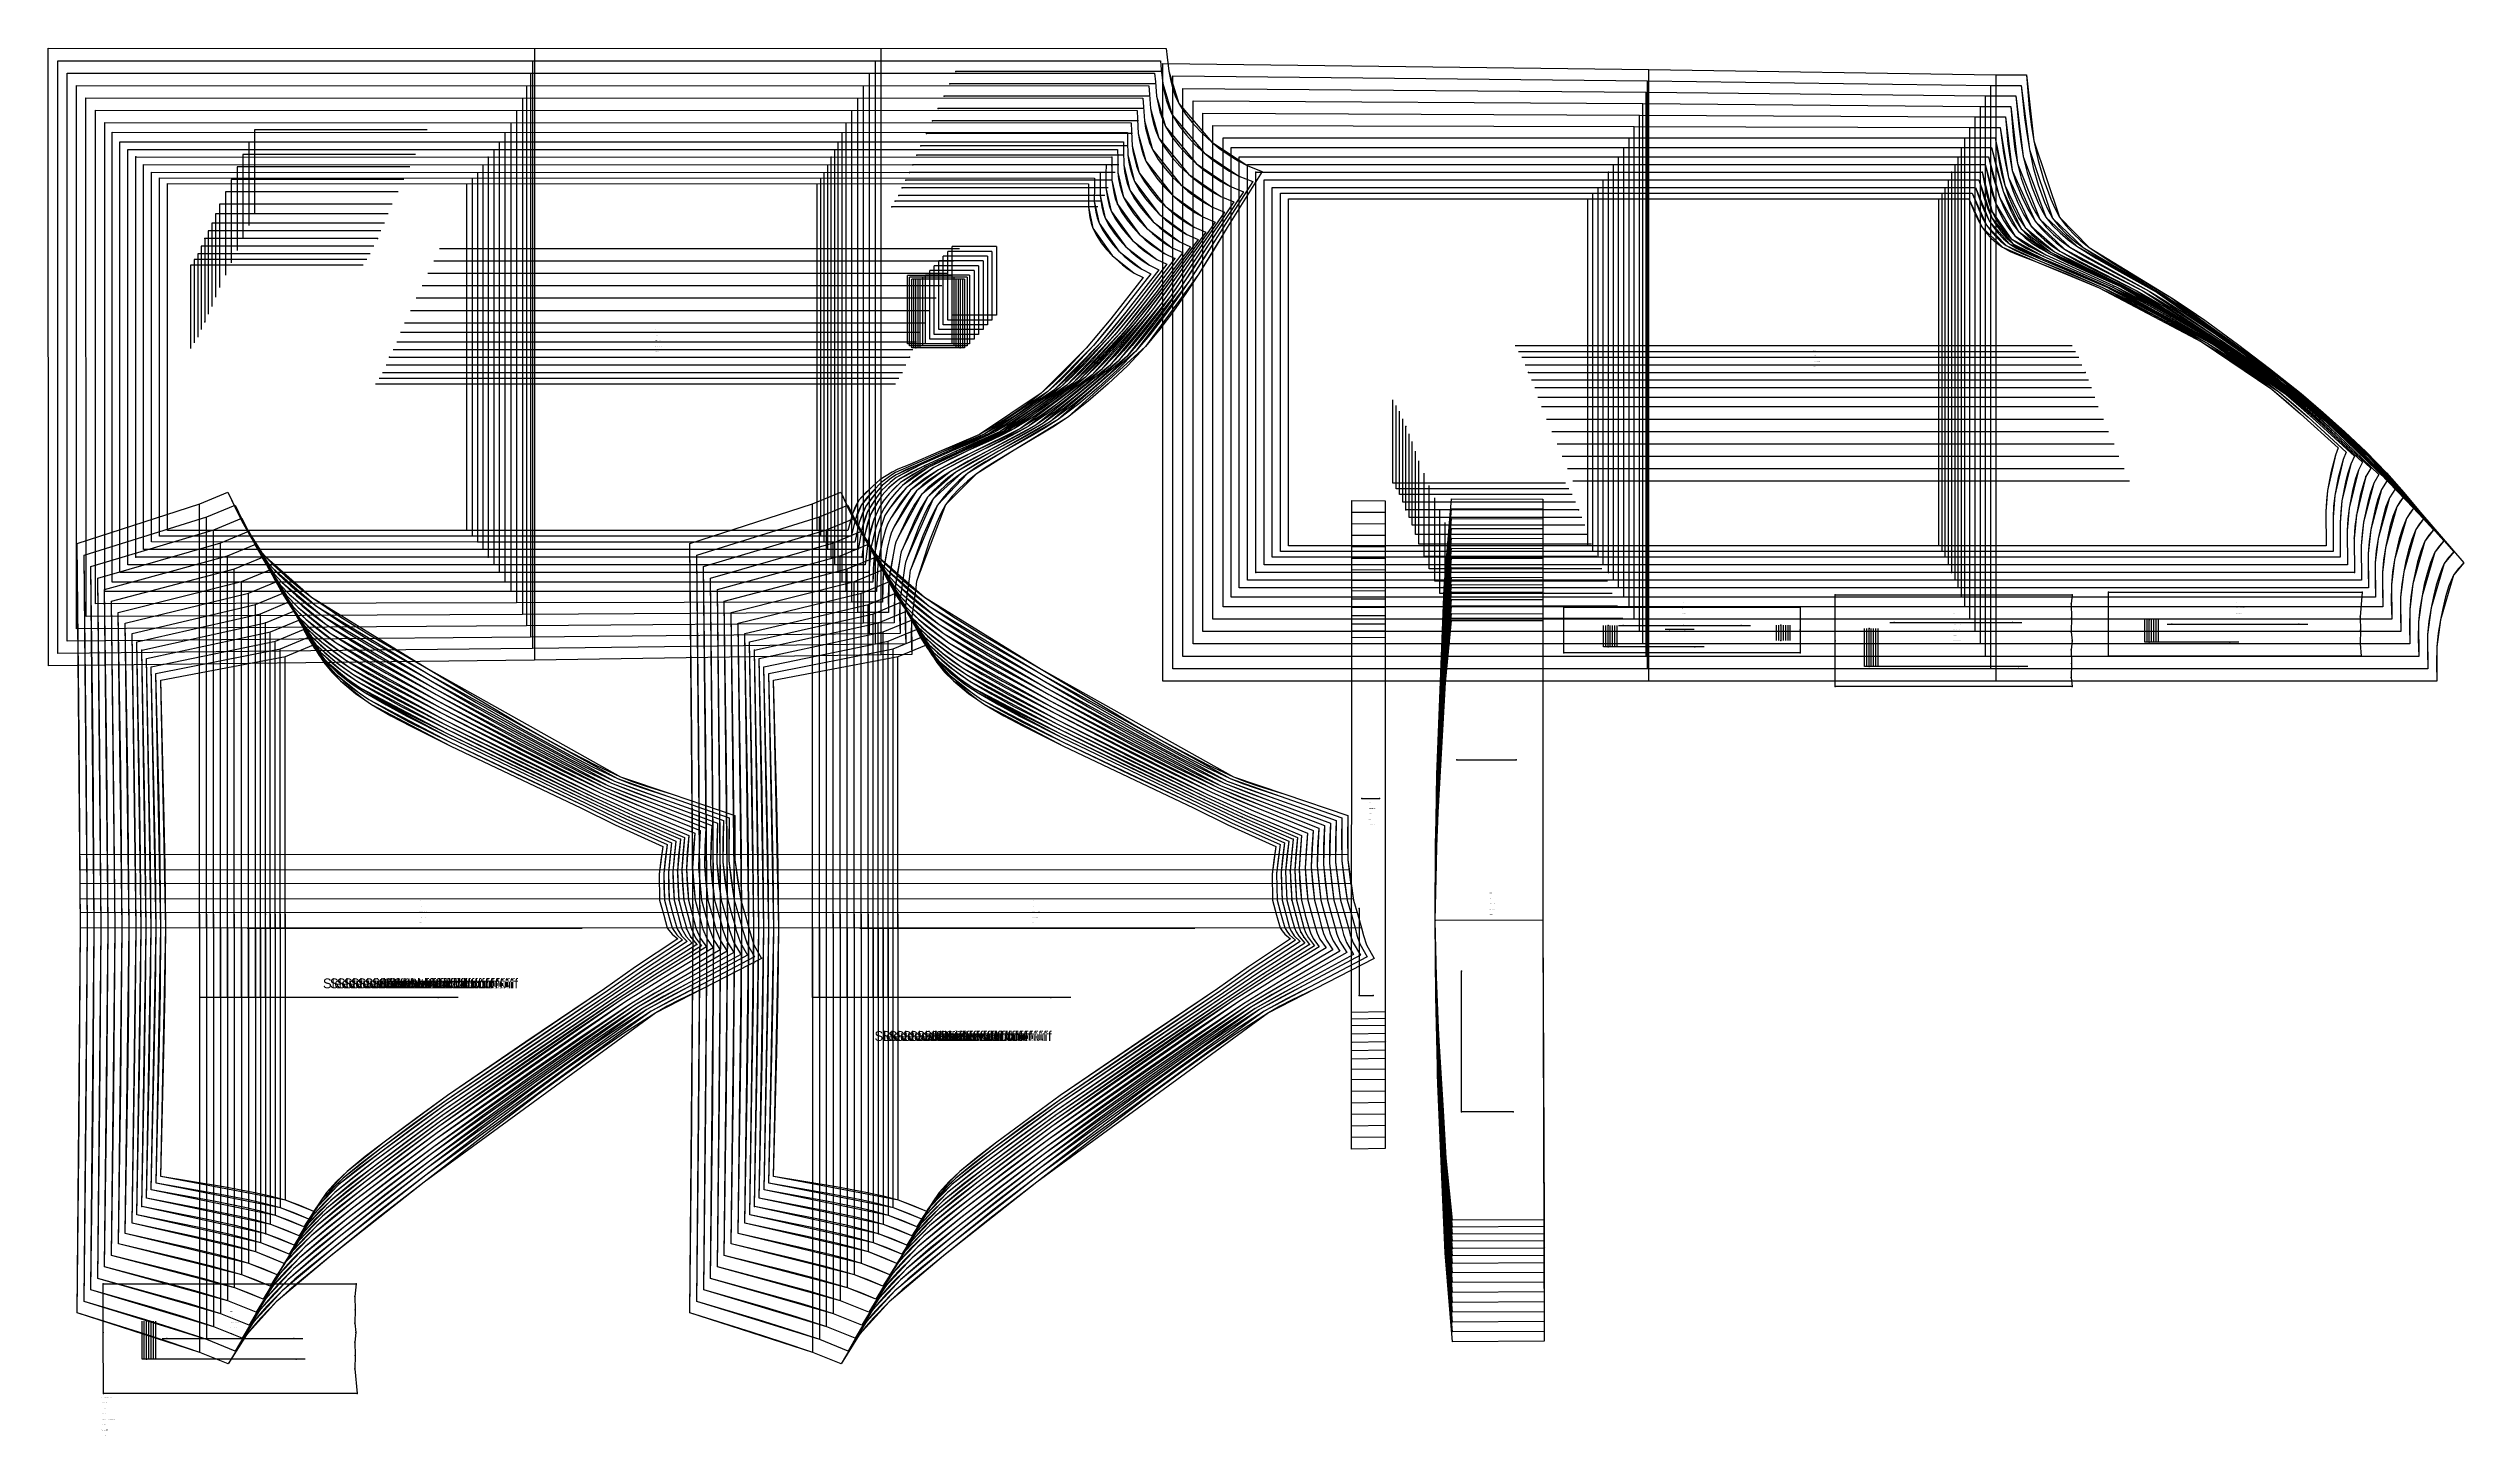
# Model space of a CAD drawing. Extents: x -35 to 1548, y 0 to 910.
import ezdxf
from ezdxf.enums import TextEntityAlignment as Align

# ---------------------------------------------------------------- set-up
doc = ezdxf.new("R2010")
doc.units = 0

# ---------------------------------------------------------------- blocks, each defined once
blk = doc.blocks.new('GMX1416S18FR_42')
at = {"layer": '1'}
for points in [[(43.0658, 593.532), (43.0784, 821.0169)], [(43.0784, 821.0169), (646.8136, 820.8265)], [(646.8136, 820.8265), (646.7577, 815.1216), (646.6688, 805.8557), (649.6305, 791.7689), (662.1958, 773.8441), (676.6027, 762.3785), (682.4879, 759.4397)], [(682.4879, 759.4397), (661.2763, 732.4624), (645.1829, 713.2295), (615.8129, 683.5496), (575.3304, 656.5723), (548.6781, 645.2058), (529.5926, 636.8035), (521.7262, 633.7047), (517.9569, 631.7209), (510.3038, 627.0702), (505.2949, 622.6023), (496.1687, 613.438), (492.0412, 604.3804), (488.9475, 593.5041)], [(488.9475, 593.5041), (468.9475, 593.5066), (239.1791, 593.5041), (239.1791, 593.5041), (43.0658, 593.532)]]:
    blk.add_lwpolyline(points, dxfattribs=at)
at = {"layer": '13'}
blk.add_point((517.8171, 805.8252), dxfattribs=at)
at = {"layer": '5'}
blk.add_line((179.5171, 689.7523), (520.1946, 689.7523), dxfattribs=at)
at = {"layer": '6'}
blk.add_line((43.0784, 821.0169), (646.8136, 820.8265), dxfattribs=at)
at = {"layer": '7'}
blk.add_line((179.5171, 689.7523), (520.1946, 689.7523), dxfattribs=at)
at = {"layer": '8'}
for p, q in [((239.1791, 820.9509), (239.1791, 593.5041)), ((468.9475, 593.5041), (468.9475, 820.8976)), ((652.8181, 805.8252), (517.8171, 805.8252)), ((557.0779, 760.885), (528.0788, 760.885)), ((528.0788, 715.8838), (528.0788, 760.885)), ((557.0779, 760.885), (557.0779, 715.8838)), ((557.0779, 715.8838), (528.0788, 715.8838))]:
    blk.add_line(p, q, dxfattribs=at)
blk.add_lwpolyline([(171.4501, 767.5449), (58.2981, 767.5449), (58.2981, 712.8561)], dxfattribs=at)
at = {"layer": '84'}
for points in [[(43.0658, 593.532), (43.0784, 821.0169)], [(43.0784, 821.0169), (646.8136, 820.8265)], [(646.8136, 820.8265), (646.7577, 815.1216), (646.6688, 805.8557), (647.6213, 798.6751), (648.4595, 795.1699), (649.6305, 791.7689), (652.145, 786.8997), (655.1422, 782.2997), (658.5052, 777.9385), (662.1958, 773.8441), (669.0411, 767.682), (672.7343, 764.9058), (676.6027, 762.3785), (682.4879, 759.4397)], [(682.4879, 759.4397), (661.2763, 732.4624), (653.3617, 722.7316), (645.1829, 713.2295), (631.0021, 697.86), (623.5701, 690.5245), (615.8129, 683.5496), (606.2041, 676.0693), (596.2142, 669.1046), (585.9323, 662.5667), (575.3304, 656.5723), (562.1376, 650.6134), (548.6781, 645.2058), (529.5926, 636.8035), (521.7262, 633.7047), (517.9569, 631.7209), (510.3038, 627.0702), (505.2949, 622.6023), (500.4817, 618.2335), (496.1687, 613.438), (493.8294, 609.0514), (492.0412, 604.3804), (488.9475, 593.5041)], [(488.9475, 593.5041), (468.9475, 593.5066), (239.1791, 593.5041), (239.1791, 593.5041), (43.0658, 593.532)]]:
    blk.add_lwpolyline(points, dxfattribs=at)
at = {"layer": '85'}
for points in [[(239.1791, 820.9509), (239.1791, 593.5041)], [(468.9475, 593.5041), (468.9475, 820.8976)], [(652.8181, 805.8252), (517.8171, 805.8252)], [(171.4501, 767.5449), (58.2981, 767.5449), (58.2981, 712.8561)], [(557.0779, 760.885), (528.0788, 760.885)], [(528.0788, 715.8838), (528.0788, 760.885)], [(557.0779, 760.885), (557.0779, 715.8838)], [(557.0779, 715.8838), (528.0788, 715.8838)]]:
    blk.add_lwpolyline(points, dxfattribs=at)
at = {"layer": '1'}
for s, p in [('SIZE: 42', (362.7756, 710.8165)), ('Piece Name: GMX1416S18FR', (362.7756, 707.2605))]:
    blk.add_text(s, height=0.25, dxfattribs=at).set_placement(p)
blk = doc.blocks.new('GMX1416S18FR_44')
at = {"layer": '1'}
for points in [[(37.8588, 589.7779), (37.8689, 824.766)], [(37.8689, 824.766), (650.6058, 824.578)], [(650.6058, 824.578), (650.5677, 818.8706), (650.5093, 809.5997), (653.6411, 795.1013), (666.6967, 776.699), (681.6091, 764.9668), (687.6924, 761.9721)], [(687.6924, 761.9721), (666.27, 734.6239), (649.92, 714.9796), (620.0674, 684.6469), (578.8813, 657.0396), (551.749, 645.381), (532.3206, 636.7628), (520.2174, 631.5812), (517.7917, 630.014), (510.6518, 624.8477), (506.09, 620.0699), (497.8604, 610.3595), (493.9894, 600.9666), (491.2386, 589.755)], [(491.2386, 589.755), (471.2386, 589.7576), (242.7199, 589.755), (242.7199, 589.755), (37.8588, 589.7779)]]:
    blk.add_lwpolyline(points, dxfattribs=at)
at = {"layer": '13'}
blk.add_point((520.1082, 809.5768), dxfattribs=at)
at = {"layer": '5'}
blk.add_line((181.8082, 693.5039), (522.4857, 693.5039), dxfattribs=at)
at = {"layer": '6'}
blk.add_line((37.8689, 824.766), (650.6058, 824.578), dxfattribs=at)
at = {"layer": '7'}
blk.add_line((181.8082, 693.5039), (522.4857, 693.5039), dxfattribs=at)
at = {"layer": '8'}
for p, q in [((242.7199, 824.7025), (242.7199, 589.755)), ((471.2386, 589.755), (471.2386, 824.6491)), ((655.1092, 809.5768), (520.1082, 809.5768)), ((558.4698, 759.6353), (529.4707, 759.6353)), ((529.4707, 714.6341), (529.4707, 759.6353)), ((558.4698, 759.6353), (558.4698, 714.6341)), ((558.4698, 714.6341), (529.4707, 714.6341))]:
    blk.add_line(p, q, dxfattribs=at)
blk.add_lwpolyline([(173.7411, 771.2965), (60.5892, 771.2965), (60.5892, 716.6077)], dxfattribs=at)
at = {"layer": '84'}
for points in [[(37.8588, 589.7779), (37.8689, 824.766)], [(37.8689, 824.766), (650.6058, 824.578)], [(650.6058, 824.578), (650.5677, 818.8706), (650.5093, 809.5997), (651.5304, 802.2057), (652.4143, 798.5989), (653.6411, 795.1013), (656.2624, 790.0975), (659.3764, 785.3731), (662.8715, 780.8977), (666.6967, 776.699), (670.1409, 773.4301), (673.7884, 770.3871), (677.6111, 767.5474), (681.6091, 764.9668), (687.6924, 761.9721)], [(687.6924, 761.9721), (666.27, 734.6239), (658.2283, 724.6875), (649.92, 714.9796), (635.5081, 699.2748), (627.9566, 691.7792), (620.0674, 684.6469), (610.296, 676.9964), (600.1335, 669.8692), (589.6712, 663.1788), (578.8813, 657.0396), (565.4523, 650.9284), (551.749, 645.381), (532.3206, 636.7628), (520.2174, 631.5812), (517.7917, 630.014), (510.6518, 624.8477), (506.09, 620.0699), (501.744, 615.3862), (497.8604, 610.3595), (495.6633, 605.7824), (493.9894, 600.9666), (491.2386, 589.755)], [(491.2386, 589.755), (471.2386, 589.7576), (242.7199, 589.755), (242.7199, 589.755), (37.8588, 589.7779)]]:
    blk.add_lwpolyline(points, dxfattribs=at)
at = {"layer": '85'}
for points in [[(242.7199, 824.7025), (242.7199, 589.755)], [(471.2386, 589.755), (471.2386, 824.6491)], [(655.1092, 809.5768), (520.1082, 809.5768)], [(173.7411, 771.2965), (60.5892, 771.2965), (60.5892, 716.6077)], [(558.4698, 759.6353), (529.4707, 759.6353)], [(529.4707, 714.6341), (529.4707, 759.6353)], [(558.4698, 759.6353), (558.4698, 714.6341)], [(558.4698, 714.6341), (529.4707, 714.6341)]]:
    blk.add_lwpolyline(points, dxfattribs=at)
at = {"layer": '1'}
for s, p in [('SIZE: 44', (362.7756, 710.8165)), ('Piece Name: GMX1416S18FR', (362.7756, 707.2605))]:
    blk.add_text(s, height=0.25, dxfattribs=at).set_placement(p)
blk = doc.blocks.new('GMX1416S18FR_46')
at = {"layer": '1'}
for points in [[(32.6619, 586.0238), (32.6695, 828.515)], [(32.6695, 828.515), (654.4082, 828.3296)], [(654.4082, 828.3296), (654.3853, 822.6197), (654.3498, 813.3436), (657.6518, 798.4287), (671.1925, 779.5438), (686.6103, 767.5398), (692.8892, 764.4867)], [(692.8892, 764.4867), (671.1951, 736.7245), (654.5123, 716.6229), (624.045, 685.574), (581.9902, 657.2936), (554.2763, 645.3353), (534.4313, 636.4987), (520.6213, 630.1105), (517.6597, 628.0125), (511.5027, 623.0646), (507.6368, 618.5789), (500.7128, 609.5162), (496.4735, 598.7847), (493.5398, 586.006)], [(493.5398, 586.006), (473.5399, 586.0085), (246.2708, 586.006), (246.2708, 586.006), (32.6619, 586.0238)]]:
    blk.add_lwpolyline(points, dxfattribs=at)
at = {"layer": '13'}
blk.add_point((522.4095, 813.3284), dxfattribs=at)
at = {"layer": '5'}
blk.add_line((184.1094, 697.2555), (524.7869, 697.2555), dxfattribs=at)
at = {"layer": '6'}
blk.add_line((32.6695, 828.515), (654.4082, 828.3296), dxfattribs=at)
at = {"layer": '7'}
blk.add_line((184.1094, 697.2555), (524.7869, 697.2555), dxfattribs=at)
at = {"layer": '8'}
for p, q in [((246.2708, 828.4541), (246.2708, 586.006)), ((473.5399, 586.006), (473.5399, 828.4007)), ((657.4105, 813.3284), (522.4095, 813.3284)), ((559.8719, 758.3856), (530.8728, 758.3856)), ((530.8728, 713.3845), (530.8728, 758.3856)), ((559.8719, 758.3856), (559.8719, 713.3845)), ((559.8719, 713.3845), (530.8728, 713.3845))]:
    blk.add_line(p, q, dxfattribs=at)
blk.add_lwpolyline([(176.0424, 775.048), (62.8905, 775.048), (62.8905, 720.3593)], dxfattribs=at)
at = {"layer": '84'}
for points in [[(32.6619, 586.0238), (32.6695, 828.515)], [(32.6695, 828.515), (654.4082, 828.3296)], [(654.4082, 828.3296), (654.3853, 822.6197), (654.3498, 813.3436), (655.4369, 805.7338), (656.3691, 802.0228), (657.6518, 798.4287), (660.3772, 793.2878), (663.6106, 788.4389), (667.2301, 783.8491), (671.1925, 779.5438), (674.7561, 776.1961), (678.528, 773.0821), (682.4777, 770.1763), (686.6103, 767.5398), (692.8892, 764.4867)], [(692.8892, 764.4867), (671.1951, 736.7245), (662.9909, 726.5569), (654.5123, 716.6229), (639.8057, 700.5498), (632.0968, 692.8765), (624.045, 685.574), (614.0705, 677.7406), (603.692, 670.4407), (593.0088, 663.5852), (581.9902, 657.2936), (568.2743, 651.0275), (554.2763, 645.3353), (534.4313, 636.4987), (527.4412, 633.4684), (520.6213, 630.1105), (517.6597, 628.0125), (511.5027, 623.0646), (507.6368, 618.5789), (503.9818, 614.1797), (500.7128, 609.5162), (498.3176, 604.2686), (496.4735, 598.7847), (493.5398, 586.006)], [(493.5398, 586.006), (473.5399, 586.0085), (246.2708, 586.006), (246.2708, 586.006), (32.6619, 586.0238)]]:
    blk.add_lwpolyline(points, dxfattribs=at)
at = {"layer": '85'}
for points in [[(246.2708, 828.4541), (246.2708, 586.006)], [(473.5399, 586.006), (473.5399, 828.4007)], [(657.4105, 813.3284), (522.4095, 813.3284)], [(176.0424, 775.048), (62.8905, 775.048), (62.8905, 720.3593)], [(559.8719, 758.3856), (530.8728, 758.3856)], [(530.8728, 713.3845), (530.8728, 758.3856)], [(559.8719, 758.3856), (559.8719, 713.3845)], [(559.8719, 713.3845), (530.8728, 713.3845)]]:
    blk.add_lwpolyline(points, dxfattribs=at)
at = {"layer": '1'}
for s, p in [('SIZE: 46', (362.7756, 710.8165)), ('Piece Name: GMX1416S18FR', (362.7756, 707.2605))]:
    blk.add_text(s, height=0.25, dxfattribs=at).set_placement(p)
blk = doc.blocks.new('GMX1416S18FR_48')
at = {"layer": '1'}
for points in [[(27.4702, 581.02), (27.4752, 833.5137)], [(27.4752, 833.5137), (658.2156, 833.3309)], [(658.2156, 833.3309), (658.2029, 827.6184), (658.1852, 818.3373), (661.6548, 803.0033), (675.6781, 783.6358), (691.604, 771.3549), (698.081, 768.2434)], [(698.081, 768.2434), (676.2065, 740.0011), (659.2977, 719.3611), (628.3808, 687.446), (585.6097, 658.2817), (557.3802, 645.884), (537.1669, 636.7273), (520.7001, 628.2538), (516.6437, 624.9391), (511.1598, 619.7296), (507.8223, 615.1449), (501.9294, 605.9475), (498.1474, 594.5048), (495.8462, 581.0073)], [(495.8462, 581.0073), (475.8462, 581.0098), (249.8268, 581.0073), (249.8268, 581.0073), (27.4702, 581.02)]]:
    blk.add_lwpolyline(points, dxfattribs=at)
at = {"layer": '13'}
blk.add_point((524.7158, 818.3296), dxfattribs=at)
at = {"layer": '5'}
blk.add_line((186.4157, 702.2567), (527.0932, 702.2567), dxfattribs=at)
at = {"layer": '6'}
blk.add_line((27.4752, 833.5137), (658.2156, 833.3309), dxfattribs=at)
at = {"layer": '7'}
blk.add_line((186.4157, 702.2567), (527.0932, 702.2567), dxfattribs=at)
at = {"layer": '8'}
for p, q in [((249.8268, 833.4553), (249.8268, 581.0073)), ((475.8462, 581.0073), (475.8462, 833.402)), ((659.7168, 818.3296), (524.7158, 818.3296)), ((561.2791, 758.3856), (532.2799, 758.3856)), ((532.2799, 713.3845), (532.2799, 758.3856)), ((561.2791, 758.3856), (561.2791, 713.3845)), ((561.2791, 713.3845), (532.2799, 713.3845))]:
    blk.add_line(p, q, dxfattribs=at)
blk.add_lwpolyline([(178.3487, 780.0493), (65.1968, 780.0493), (65.1968, 725.3605)], dxfattribs=at)
at = {"layer": '84'}
for points in [[(27.4702, 581.02), (27.4752, 833.5137)], [(27.4752, 833.5137), (658.2156, 833.3309)], [(658.2156, 833.3309), (658.2029, 827.6184), (658.1852, 818.3373), (659.3383, 810.5115), (660.3162, 806.6964), (661.6548, 803.0033), (664.4844, 797.7277), (667.8346, 792.7518), (671.5811, 788.0452), (675.6781, 783.6358), (679.3611, 780.2068), (683.26, 777.0191), (687.3393, 774.0498), (691.604, 771.3549), (698.081, 768.2434)], [(698.081, 768.2434), (676.2065, 740.0011), (667.8905, 729.5643), (659.2977, 719.3611), (644.3803, 702.846), (636.5571, 694.9568), (628.3808, 687.446), (618.2437, 679.3789), (607.69, 671.8529), (596.8238, 664.7816), (585.6097, 658.2817), (571.6398, 651.7894), (557.3802, 645.884), (537.1669, 636.7273), (528.7874, 632.7471), (520.7001, 628.2538), (516.6437, 624.9391), (511.1598, 619.7296), (507.8223, 615.1449), (504.6955, 610.6491), (501.9294, 605.9475), (499.7603, 600.3265), (498.1474, 594.5048), (495.8462, 581.0073)], [(495.8462, 581.0073), (475.8462, 581.0098), (249.8268, 581.0073), (249.8268, 581.0073), (27.4702, 581.02)]]:
    blk.add_lwpolyline(points, dxfattribs=at)
at = {"layer": '85'}
for points in [[(249.8268, 833.4553), (249.8268, 581.0073)], [(475.8462, 581.0073), (475.8462, 833.402)], [(659.7168, 818.3296), (524.7158, 818.3296)], [(178.3487, 780.0493), (65.1968, 780.0493), (65.1968, 725.3605)], [(561.2791, 758.3856), (532.2799, 758.3856)], [(532.2799, 713.3845), (532.2799, 758.3856)], [(561.2791, 758.3856), (561.2791, 713.3845)], [(561.2791, 713.3845), (532.2799, 713.3845)]]:
    blk.add_lwpolyline(points, dxfattribs=at)
at = {"layer": '1'}
for s, p in [('SIZE: 48', (362.7756, 710.8165)), ('Piece Name: GMX1416S18FR', (362.7756, 707.2605))]:
    blk.add_text(s, height=0.25, dxfattribs=at).set_placement(p)
blk = doc.blocks.new('GMX1416S18FR_50')
at = {"layer": '1'}
for points in [[(22.2708, 576.0111), (22.2708, 838.5125)], [(22.2708, 838.5125), (662.013, 838.3347)], [(662.013, 838.3347), (662.013, 832.6197), (662.013, 823.3334), (665.6579, 807.588), (680.1739, 787.748), (696.6078, 775.203), (703.2803, 772.0356)], [(703.2803, 772.0356), (681.1874, 743.1786), (663.9992, 721.8477), (632.5286, 688.8226), (588.8635, 658.5204), (559.9837, 645.5538), (539.3081, 635.9805), (522.5238, 626.9864), (515.9756, 621.4263), (511.3732, 616.5622), (508.6401, 612.3509), (503.8624, 603.9384), (500.1388, 591.086), (498.1423, 576.0111)], [(498.1423, 576.0111), (478.1424, 576.0111), (253.3727, 576.0111), (253.3727, 576.0111), (22.2708, 576.0111)]]:
    blk.add_lwpolyline(points, dxfattribs=at)
at = {"layer": '13'}
blk.add_point((527.0119, 823.3334), dxfattribs=at)
at = {"layer": '2'}
for p in [(22.2708, 838.5125), (22.2708, 838.5125), (253.3727, 838.4591), (478.1424, 838.4058), (527.0119, 823.3334), (527.0119, 823.3334), (662.013, 838.3347), (662.013, 823.3334), (67.4929, 785.0531), (180.6448, 785.0531), (703.2803, 772.0356), (703.2803, 772.0356), (533.6769, 758.3882), (533.6769, 758.3882), (562.6761, 758.3882), (562.6761, 758.3882), (67.4929, 730.3643), (533.6769, 713.387), (533.6769, 713.387), (562.6761, 713.387), (562.6761, 713.387), (188.7119, 707.2605), (529.3894, 707.2605), (22.2708, 576.0111), (22.2708, 576.0111), (253.3727, 576.0111), (253.3727, 576.0111), (253.3727, 576.0111), (478.1424, 576.0111), (498.1423, 576.0111), (498.1423, 576.0111)]:
    blk.add_point(p, dxfattribs=at)
at = {"layer": '3'}
for p in [(662.013, 832.6197), (662.013, 823.3334), (665.6579, 807.588), (680.1739, 787.748), (696.6078, 775.203), (681.1874, 743.1786), (663.9992, 721.8477), (632.5286, 688.8226), (588.8635, 658.5204), (539.3081, 635.9805), (559.9837, 645.5538), (515.9756, 621.4263), (522.5238, 626.9864), (503.8624, 603.9384), (508.6401, 612.3509), (511.3732, 616.5622), (500.1388, 591.086), (478.1424, 576.0111)]:
    blk.add_point(p, dxfattribs=at)
at = {"layer": '4'}
for p in [(662.013, 838.3347, -3.998), (662.013, 823.3334, -3.998), (515.9756, 621.4263, -3.998), (253.3727, 576.0111, -3.998)]:
    blk.add_point(p, dxfattribs=at)
at = {"layer": '5'}
blk.add_line((188.7119, 707.2605), (529.3894, 707.2605), dxfattribs=at)
at = {"layer": '6'}
blk.add_line((22.2708, 838.5125), (662.013, 838.3347), dxfattribs=at)
at = {"layer": '7'}
blk.add_line((188.7119, 707.2605), (529.3894, 707.2605), dxfattribs=at)
at = {"layer": '8'}
for p, q in [((253.3727, 838.4591), (253.3727, 576.0111)), ((478.1424, 576.0111), (478.1424, 838.4058)), ((662.013, 823.3334), (527.0119, 823.3334)), ((562.6761, 758.3882), (533.6769, 758.3882)), ((533.6769, 713.387), (533.6769, 758.3882)), ((562.6761, 758.3882), (562.6761, 713.387)), ((562.6761, 713.387), (533.6769, 713.387))]:
    blk.add_line(p, q, dxfattribs=at)
blk.add_lwpolyline([(180.6448, 785.0531), (67.4929, 785.0531), (67.4929, 730.3643)], dxfattribs=at)
at = {"layer": '84'}
for points in [[(22.2708, 576.0111), (22.2708, 838.5125)], [(22.2708, 838.5125), (662.013, 838.3347)], [(662.013, 838.3347), (662.013, 832.6197), (662.013, 823.3334), (663.2347, 815.2918), (664.2609, 811.3777), (665.6579, 807.588), (668.5941, 802.1778), (672.0637, 797.08), (675.9398, 792.2591), (680.1739, 787.748), (683.9789, 784.2403), (688.0022, 780.984), (692.211, 777.9512), (696.6078, 775.203), (703.2803, 772.0356)], [(703.2803, 772.0356), (681.1874, 743.1786), (672.7318, 732.3963), (663.9992, 721.8477), (648.8253, 704.7662), (640.8598, 696.6027), (632.5286, 688.8226), (622.1883, 680.4534), (611.4187, 672.6378), (600.3214, 665.287), (588.8635, 658.5204), (581.7871, 654.9899), (574.576, 651.7361), (559.9837, 645.5538), (539.3081, 635.9805), (530.7559, 631.7539), (522.5238, 626.9864), (519.143, 624.3371), (515.9756, 621.4263), (511.3732, 616.5622), (508.6401, 612.3509), (506.0976, 608.2234), (503.8624, 603.9384), (501.7009, 597.6062), (500.1388, 591.086), (498.1423, 576.0111)], [(498.1423, 576.0111), (478.1424, 576.0111), (253.3727, 576.0111), (253.3727, 576.0111), (22.2708, 576.0111)]]:
    blk.add_lwpolyline(points, dxfattribs=at)
at = {"layer": '85'}
for points in [[(253.3727, 838.4591), (253.3727, 576.0111)], [(478.1424, 576.0111), (478.1424, 838.4058)], [(662.013, 823.3334), (527.0119, 823.3334)], [(180.6448, 785.0531), (67.4929, 785.0531), (67.4929, 730.3643)], [(562.6761, 758.3882), (533.6769, 758.3882)], [(533.6769, 713.387), (533.6769, 758.3882)], [(562.6761, 758.3882), (562.6761, 713.387)], [(562.6761, 713.387), (533.6769, 713.387)]]:
    blk.add_lwpolyline(points, dxfattribs=at)
at = {"layer": '1'}
for s, p in [('# 15', (22.2708, 838.5125)), ('# 15', (22.2708, 838.5125)), ('# 1', (662.013, 838.3347)), ('# 2', (662.013, 823.3334)), ('# 3', (703.2803, 772.0356)), ('# 3', (703.2803, 772.0356)), ('# 4', (681.1874, 743.1786)), ('ANNOTATION: 1XFABRIC', (362.7756, 714.3725)), ('SIZE: 50', (362.7756, 725.0405)), ('CATEGORY: FRONT', (362.7756, 717.9285)), ('Fabric: 1', (362.7756, 721.4845)), ('# 5', (663.9992, 721.8477)), ('Quantity: 0,0', (362.7756, 710.8165)), ('Piece Name: GMX1416S18FR', (362.7756, 707.2605)), ('# 6', (539.3081, 635.9805)), ('# 8', (515.9756, 621.4263)), ('# 7', (522.5238, 626.9864)), ('# 9', (503.8624, 603.9384)), ('# 14', (22.2708, 576.0111)), ('# 14', (22.2708, 576.0111)), ('# 12', (253.3727, 576.0111)), ('# 13', (253.3727, 576.0111)), ('# 11', (478.1424, 576.0111)), ('# 10', (498.1423, 576.0111)), ('# 10', (498.1423, 576.0111))]:
    blk.add_text(s, height=0.25, dxfattribs=at).set_placement(p)
at = {"layer": '13'}
blk.add_text('D', height=0.25, dxfattribs=at).set_placement((527.0119, 823.3334))
at = {"layer": '8'}
for s, p in [('# 16', (253.3727, 838.4591)), ('NM', (253.3727, 838.4591)), ('# 18', (478.1424, 838.4058)), ('NM', (662.013, 823.3334)), ('B', (180.6448, 785.0531)), ('# 737', (533.6769, 758.3882)), ('# 737', (533.6769, 758.3882)), ('# 737', (562.6761, 758.3882)), ('# 737', (562.6761, 758.3882)), ('NM', (562.6761, 758.3882)), ('NM', (562.6761, 758.3882)), ('# 737', (533.6769, 713.387)), ('# 737', (533.6769, 713.387)), ('NM', (533.6769, 713.387)), ('# 737', (562.6761, 713.387)), ('# 737', (562.6761, 713.387)), ('NM', (562.6761, 713.387)), ('# 12', (253.3727, 576.0111)), ('# 17', (478.1424, 576.0111)), ('O', (478.1424, 576.0111))]:
    blk.add_text(s, height=0.25, dxfattribs=at).set_placement(p)
at = {"layer": '85'}
for s, p in [('NM', (253.3727, 838.4591)), ('NM', (662.013, 823.3334)), ('B', (180.6448, 785.0531)), ('NM', (562.6761, 758.3882)), ('NM', (562.6761, 758.3882)), ('NM', (533.6769, 713.387)), ('NM', (562.6761, 713.387)), ('O', (478.1424, 576.0111))]:
    blk.add_text(s, height=0.25, dxfattribs=at).set_placement(p)
blk = doc.blocks.new('GMX1416S18FR_52')
at = {"layer": '1'}
for points in [[(17.0689, 571.0098), (17.0689, 843.5112)], [(17.0689, 843.5112), (665.8153, 843.3359)], [(665.8153, 843.3359), (665.8534, 837.6209), (665.9144, 828.3347), (669.7142, 812.1752), (684.6926, 791.8476), (701.6166, 779.0206), (708.4823, 775.7922)], [(708.4823, 775.7922), (686.0921, 746.3333), (668.5382, 724.3319), (636.3615, 690.2425), (591.6448, 658.8913), (562.036, 645.4267), (540.8397, 635.4903), (523.5982, 624.9493), (516.0315, 617.5249), (512.1072, 612.7827), (509.8619, 608.7568), (506.0011, 600.7532), (502.2825, 587.0449), (500.4436, 571.0124)], [(500.4436, 571.0124), (480.4436, 571.0124), (256.9236, 571.0124), (256.9236, 571.0124), (17.0689, 571.0098)]]:
    blk.add_lwpolyline(points, dxfattribs=at)
at = {"layer": '13'}
blk.add_point((529.3132, 828.3347), dxfattribs=at)
at = {"layer": '5'}
blk.add_line((191.0131, 712.2618), (531.6906, 712.2618), dxfattribs=at)
at = {"layer": '6'}
blk.add_line((17.0689, 843.5112), (665.8153, 843.3359), dxfattribs=at)
at = {"layer": '7'}
blk.add_line((191.0131, 712.2618), (531.6906, 712.2618), dxfattribs=at)
at = {"layer": '8'}
for p, q in [((256.9236, 843.4604), (256.9236, 571.0124)), ((480.4436, 571.0124), (480.4436, 843.4071)), ((664.3116, 828.3347), (529.3132, 828.3347)), ((564.0782, 758.3882), (535.079, 758.3882)), ((535.079, 713.387), (535.079, 758.3882)), ((564.0782, 758.3882), (564.0782, 713.387)), ((564.0782, 713.387), (535.079, 713.387))]:
    blk.add_line(p, q, dxfattribs=at)
blk.add_lwpolyline([(182.9461, 790.0544), (69.7942, 790.0544), (69.7942, 735.3656)], dxfattribs=at)
at = {"layer": '84'}
for points in [[(17.0689, 571.0098), (17.0689, 843.5112)], [(17.0689, 843.5112), (665.8153, 843.3359)], [(665.8153, 843.3359), (665.8534, 837.6209), (665.9144, 828.3347), (666.4072, 824.1843), (667.2022, 820.0822), (668.2664, 816.0639), (669.7142, 812.1752), (672.747, 806.6278), (676.3284, 801.4056), (680.3264, 796.4679), (684.6926, 791.8476), (688.6093, 788.2586), (692.7546, 784.9286), (697.0878, 781.8273), (701.6166, 779.0206), (708.4823, 775.7922)], [(708.4823, 775.7922), (686.0921, 746.3333), (677.4561, 735.2157), (668.5382, 724.3319), (653.029, 706.7068), (644.8857, 698.2791), (636.3615, 690.2425), (625.7799, 681.5938), (614.7512, 673.5115), (603.3847, 665.9017), (591.6448, 658.8913), (584.3905, 655.2311), (576.9966, 651.8529), (562.036, 645.4267), (551.3578, 640.616), (540.8397, 635.4903), (531.9904, 630.5703), (523.5982, 624.9493), (519.6688, 621.3958), (516.0315, 617.5249), (512.1072, 612.7827), (509.8619, 608.7568), (506.0011, 600.7532), (503.8624, 593.9765), (502.2825, 587.0449), (500.4436, 571.0124)], [(500.4436, 571.0124), (480.4436, 571.0124), (256.9236, 571.0124), (256.9236, 571.0124), (17.0689, 571.0098)]]:
    blk.add_lwpolyline(points, dxfattribs=at)
at = {"layer": '85'}
for points in [[(256.9236, 843.4604), (256.9236, 571.0124)], [(480.4436, 571.0124), (480.4436, 843.4071)], [(664.3116, 828.3347), (529.3132, 828.3347)], [(182.9461, 790.0544), (69.7942, 790.0544), (69.7942, 735.3656)], [(564.0782, 758.3882), (535.079, 758.3882)], [(535.079, 713.387), (535.079, 758.3882)], [(564.0782, 758.3882), (564.0782, 713.387)], [(564.0782, 713.387), (535.079, 713.387)]]:
    blk.add_lwpolyline(points, dxfattribs=at)
at = {"layer": '1'}
for s, p in [('SIZE: 52', (362.7756, 710.8165)), ('Piece Name: GMX1416S18FR', (362.7756, 707.2605))]:
    blk.add_text(s, height=0.25, dxfattribs=at).set_placement(p)
blk = doc.blocks.new('GMX1416S18FR_54')
at = {"layer": '1'}
for points in [[(11.8745, 566.0086), (11.872, 848.5124)], [(11.872, 848.5124), (669.6177, 848.3397)], [(669.6177, 848.3397), (669.6888, 842.6247), (669.8107, 833.3385), (673.763, 816.7624), (689.2062, 795.9497), (706.6204, 782.8407), (713.6791, 779.5489)], [(713.6791, 779.5489), (690.9639, 749.4905), (673.0086, 726.8211), (640.0775, 691.6725), (594.2508, 659.2926), (563.8775, 645.3429), (542.1377, 635.0534), (524.8961, 623.1535), (516.3262, 613.3694), (512.7092, 608.2259), (510.7382, 603.946), (507.4413, 595.4853), (504.1367, 581.8709), (502.7448, 566.0162)], [(502.7448, 566.0162), (482.7448, 566.0162), (260.4745, 566.0162), (260.4745, 566.0162), (11.8745, 566.0086)]]:
    blk.add_lwpolyline(points, dxfattribs=at)
at = {"layer": '13'}
blk.add_point((531.6144, 833.3385), dxfattribs=at)
at = {"layer": '5'}
blk.add_line((193.3144, 717.2656), (533.9919, 717.2656), dxfattribs=at)
at = {"layer": '6'}
blk.add_line((11.872, 848.5124), (669.6177, 848.3397), dxfattribs=at)
at = {"layer": '7'}
blk.add_line((193.3144, 717.2656), (533.9919, 717.2656), dxfattribs=at)
at = {"layer": '8'}
for p, q in [((260.4745, 848.4642), (260.4745, 566.0162)), ((482.7448, 566.0162), (482.7448, 848.4108)), ((666.6154, 833.3385), (531.6144, 833.3385)), ((565.4802, 758.3907), (536.4811, 758.3907)), ((536.4811, 713.3895), (536.4811, 758.3907)), ((565.4802, 758.3907), (565.4802, 713.3895)), ((565.4802, 713.3895), (536.4811, 713.3895))]:
    blk.add_line(p, q, dxfattribs=at)
blk.add_lwpolyline([(185.2473, 795.0581), (72.0954, 795.0581), (72.0954, 740.3694)], dxfattribs=at)
at = {"layer": '84'}
for points in [[(11.8745, 566.0086), (11.872, 848.5124)], [(11.872, 848.5124), (669.6177, 848.3397)], [(669.6177, 848.3397), (669.6888, 842.6247), (669.8107, 833.3385), (670.3315, 829.0789), (671.162, 824.8701), (672.2669, 820.7503), (673.763, 816.7624), (676.8948, 811.0805), (680.588, 805.7312), (684.7104, 800.6766), (689.2062, 795.9497), (693.2423, 792.2794), (697.5069, 788.8758), (701.9646, 785.7059), (706.6204, 782.8407), (713.6791, 779.5489)], [(713.6791, 779.5489), (690.9639, 749.4905), (682.1323, 738.0377), (673.0086, 726.8211), (665.1905, 717.6339), (657.1412, 708.6524), (648.8049, 699.9606), (640.0775, 691.6725), (629.2368, 682.747), (617.9363, 674.4005), (606.2879, 666.5392), (594.2508, 659.2926), (586.8137, 655.5029), (579.2267, 652.0028), (563.8775, 645.3429), (552.8895, 640.4255), (542.1377, 635.0534), (533.2096, 629.5289), (528.9525, 626.4682), (524.8961, 623.1535), (520.4054, 618.4545), (516.3262, 613.3694), (512.7092, 608.2259), (510.7382, 603.946), (507.4413, 595.4853), (505.5515, 588.734), (504.1367, 581.8709), (502.7448, 566.0162)], [(502.7448, 566.0162), (482.7448, 566.0162), (260.4745, 566.0162), (260.4745, 566.0162), (11.8745, 566.0086)]]:
    blk.add_lwpolyline(points, dxfattribs=at)
at = {"layer": '85'}
for points in [[(260.4745, 848.4642), (260.4745, 566.0162)], [(482.7448, 566.0162), (482.7448, 848.4108)], [(666.6154, 833.3385), (531.6144, 833.3385)], [(185.2473, 795.0581), (72.0954, 795.0581), (72.0954, 740.3694)], [(565.4802, 758.3907), (536.4811, 758.3907)], [(536.4811, 713.3895), (536.4811, 758.3907)], [(565.4802, 758.3907), (565.4802, 713.3895)], [(565.4802, 713.3895), (536.4811, 713.3895)]]:
    blk.add_lwpolyline(points, dxfattribs=at)
at = {"layer": '1'}
for s, p in [('SIZE: 54', (362.7756, 710.8165)), ('Piece Name: GMX1416S18FR', (362.7756, 707.2605))]:
    blk.add_text(s, height=0.25, dxfattribs=at).set_placement(p)
blk = doc.blocks.new('GMX1416S18FR_56')
at = {"layer": '1'}
for points in [[(6.9546, 559.7576), (6.947, 854.7659)], [(6.947, 854.7659), (672.1933, 854.5983)], [(672.1933, 854.5983), (672.3457, 848.8833), (672.5971, 839.6021), (676.8643, 822.4724), (693.0822, 801.0703), (711.261, 787.6693), (718.6067, 784.3343)], [(718.6067, 784.3343), (695.8508, 753.6638), (677.8194, 730.2983), (644.6673, 694.0042), (598.3174, 660.367), (567.5021, 645.7417), (545.4473, 634.9594), (527.2202, 621.5761), (516.2576, 607.9973), (513.362, 603.2983), (511.8659, 599.4426), (509.4275, 591.8531), (506.3008, 576.9991), (505.3204, 559.7754)], [(505.3204, 559.7754), (485.3204, 559.7754), (264.2998, 559.7754), (264.2998, 559.7754), (6.9546, 559.7576)]]:
    blk.add_lwpolyline(points, dxfattribs=at)
at = {"layer": '13'}
blk.add_point((534.19, 839.597), dxfattribs=at)
at = {"layer": '5'}
blk.add_line((195.8899, 723.5241), (536.5674, 723.5241), dxfattribs=at)
at = {"layer": '6'}
blk.add_line((6.947, 854.7659), (672.1933, 854.5983), dxfattribs=at)
at = {"layer": '7'}
blk.add_line((195.8899, 723.5241), (536.5674, 723.5241), dxfattribs=at)
at = {"layer": '8'}
for p, q in [((264.2998, 854.7228), (264.2998, 559.7754)), ((485.3204, 559.7754), (485.3204, 854.6694)), ((669.191, 839.597), (534.19, 839.597)), ((567.1567, 759.648), (538.1575, 759.648)), ((538.1575, 714.6468), (538.1575, 759.648)), ((567.1567, 759.648), (567.1567, 714.6468)), ((567.1567, 714.6468), (538.1575, 714.6468))]:
    blk.add_line(p, q, dxfattribs=at)
blk.add_lwpolyline([(187.8229, 801.3167), (74.671, 801.3167), (74.671, 746.628)], dxfattribs=at)
at = {"layer": '84'}
for points in [[(6.9546, 559.7576), (6.947, 854.7659)], [(6.947, 854.7659), (672.1933, 854.5983)], [(672.1933, 854.5983), (672.3457, 848.8833), (672.5971, 839.6021), (673.1864, 835.1952), (674.0881, 830.8442), (675.2743, 826.5846), (676.8643, 822.4724), (680.1663, 816.6177), (684.05, 811.1135), (688.3731, 805.9217), (693.0822, 801.0703), (697.2986, 797.3086), (701.7538, 793.8262), (706.4071, 790.5903), (711.261, 787.6693), (718.6067, 784.3343)], [(718.6067, 784.3343), (695.8508, 753.6638), (686.9786, 741.8655), (677.8194, 730.2983), (669.9581, 720.819), (661.858, 711.5506), (653.4633, 702.5742), (644.6673, 694.0042), (633.7174, 684.7536), (622.2924, 676.0896), (610.5068, 667.9159), (598.3174, 660.367), (590.7736, 656.4046), (583.0799, 652.7343), (567.5021, 645.7417), (556.3362, 640.6007), (545.4473, 634.9594), (535.9655, 628.7466), (531.4747, 625.2998), (527.2202, 621.5761), (521.4265, 615.0534), (516.2576, 607.9973), (513.362, 603.2983), (511.8659, 599.4426), (509.4275, 591.8531), (507.6318, 584.4718), (506.3008, 576.9991), (505.6506, 568.4013), (505.3204, 559.7754)], [(505.3204, 559.7754), (485.3204, 559.7754), (264.2998, 559.7754), (264.2998, 559.7754), (6.9546, 559.7576)]]:
    blk.add_lwpolyline(points, dxfattribs=at)
at = {"layer": '85'}
for points in [[(264.2998, 854.7228), (264.2998, 559.7754)], [(485.3204, 559.7754), (485.3204, 854.6694)], [(669.191, 839.597), (534.19, 839.597)], [(187.8229, 801.3167), (74.671, 801.3167), (74.671, 746.628)], [(567.1567, 759.648), (538.1575, 759.648)], [(538.1575, 714.6468), (538.1575, 759.648)], [(567.1567, 759.648), (567.1567, 714.6468)], [(567.1567, 714.6468), (538.1575, 714.6468)]]:
    blk.add_lwpolyline(points, dxfattribs=at)
at = {"layer": '1'}
for s, p in [('SIZE: 56', (362.7756, 710.8165)), ('Piece Name: GMX1416S18FR', (362.7756, 707.2605))]:
    blk.add_text(s, height=0.25, dxfattribs=at).set_placement(p)
blk = doc.blocks.new('GMX1416S18FR_58')
at = {"layer": '1'}
for points in [[(2.0371, 553.5041), (2.0244, 861.0169)], [(2.0244, 861.0169), (674.7739, 860.8543)], [(674.7739, 860.8543), (675, 855.1418), (675.3733, 845.8658), (679.9555, 828.1747), (696.9456, 806.1757), (715.8889, 792.4775), (723.5267, 789.0942)], [(723.5267, 789.0942), (700.7378, 757.6414), (682.6301, 733.3844), (649.2342, 695.6197), (602.2595, 660.3619), (570.9006, 644.8552), (548.4597, 633.4354), (530.1717, 620.0064), (517.4285, 602.1553), (514.9266, 597.7002), (513.6922, 594.0781), (511.7288, 586.9712), (508.6833, 571.4696), (507.901, 553.5321)], [(507.901, 553.5321), (487.901, 553.5321), (268.1275, 553.5321), (268.1275, 553.5321), (2.0371, 553.5041)]]:
    blk.add_lwpolyline(points, dxfattribs=at)
at = {"layer": '13'}
blk.add_point((536.7706, 845.8531), dxfattribs=at)
at = {"layer": '5'}
blk.add_line((198.4706, 729.7802), (539.1481, 729.7802), dxfattribs=at)
at = {"layer": '6'}
blk.add_line((2.0244, 861.0169), (674.7739, 860.8543), dxfattribs=at)
at = {"layer": '7'}
blk.add_line((198.4706, 729.7802), (539.1481, 729.7802), dxfattribs=at)
at = {"layer": '8'}
for p, q in [((268.1275, 860.9788), (268.1275, 553.5321)), ((487.901, 553.5321), (487.901, 860.9254)), ((671.7716, 845.8531), (536.7706, 845.8531)), ((568.8381, 760.9028), (539.8389, 760.9028)), ((539.8389, 715.9016), (539.8389, 760.9028)), ((568.8381, 760.9028), (568.8381, 715.9016)), ((568.8381, 715.9016), (539.8389, 715.9016))]:
    blk.add_line(p, q, dxfattribs=at)
blk.add_lwpolyline([(190.401, 807.5727), (77.2491, 807.5727), (77.2491, 752.884)], dxfattribs=at)
at = {"layer": '84'}
for points in [[(2.0371, 553.5041), (2.0244, 861.0169)], [(2.0244, 861.0169), (674.7739, 860.8543)], [(674.7739, 860.8543), (675, 855.1418), (675.3733, 845.8658), (676.0287, 841.3116), (677.0066, 836.8157), (678.274, 832.419), (679.9555, 828.1747), (683.4302, 822.1472), (687.5018, 816.4856), (692.0256, 811.1541), (696.9456, 806.1757), (701.3474, 802.3225), (705.9905, 798.7615), (710.8368, 795.4544), (715.8889, 792.4775), (723.5267, 789.0942)], [(723.5267, 789.0942), (700.7378, 757.6414), (691.8249, 745.4037), (682.6301, 733.3844), (674.7256, 723.5368), (666.5723, 713.8975), (658.1141, 704.5554), (649.2342, 695.6197), (638.1573, 685.955), (626.585, 676.8821), (614.6343, 668.3071), (602.2595, 660.3619), (594.5887, 656.1735), (586.7604, 652.2848), (570.9006, 644.8552), (559.5494, 639.379), (548.4597, 633.4354), (538.9017, 627.2429), (534.3881, 623.7936), (530.1717, 620.0064), (526.6005, 615.8561), (523.3518, 611.4365), (517.4285, 602.1553), (514.9266, 597.7002), (513.6922, 594.0781), (511.7288, 586.9712), (509.9889, 579.2598), (508.6833, 571.4696), (508.1271, 562.5135), (507.901, 553.5321)], [(507.901, 553.5321), (487.901, 553.5321), (268.1275, 553.5321), (268.1275, 553.5321), (2.0371, 553.5041)]]:
    blk.add_lwpolyline(points, dxfattribs=at)
at = {"layer": '85'}
for points in [[(268.1275, 860.9788), (268.1275, 553.5321)], [(487.901, 553.5321), (487.901, 860.9254)], [(671.7716, 845.8531), (536.7706, 845.8531)], [(190.401, 807.5727), (77.2491, 807.5727), (77.2491, 752.884)], [(568.8381, 760.9028), (539.8389, 760.9028)], [(539.8389, 715.9016), (539.8389, 760.9028)], [(568.8381, 760.9028), (568.8381, 715.9016)], [(568.8381, 715.9016), (539.8389, 715.9016)]]:
    blk.add_lwpolyline(points, dxfattribs=at)
at = {"layer": '1'}
for s, p in [('SIZE: 58', (362.7756, 710.8165)), ('Piece Name: GMX1416S18FR', (362.7756, 707.2605))]:
    blk.add_text(s, height=0.25, dxfattribs=at).set_placement(p)
blk = doc.blocks.new('GMX1416S18FR_60')
at = {"layer": '1'}
for points in [[(-4.1276, 545.3762), (-4.1453, 869.1449)], [(-4.1453, 869.1449), (678.6017, 868.9874)], [(678.6017, 868.9874), (678.8989, 863.28), (679.3866, 854.0065), (684.2862, 835.754), (702.0561, 813.1582), (721.7715, 799.1679), (729.6989, 795.7389)], [(729.6989, 795.7389), (706.8541, 763.4301), (688.6423, 738.2028), (654.9365, 698.8353), (607.2328, 661.8225), (575.2542, 645.3683), (552.3815, 633.2601), (533.9055, 619.4654), (519.2573, 595.7291), (517.3371, 591.8734), (516.4456, 588.7695), (515.0866, 582.6964), (512.1631, 565.9654), (511.7288, 546.6639)], [(511.7288, 546.6639), (491.7288, 546.6157), (271.9579, 546.0442), (271.9579, 546.0442), (-4.1276, 545.3762)]]:
    blk.add_lwpolyline(points, dxfattribs=at)
at = {"layer": '13'}
blk.add_point((540.5984, 853.9861), dxfattribs=at)
at = {"layer": '5'}
blk.add_line((202.2984, 737.9132), (542.9759, 737.9132), dxfattribs=at)
at = {"layer": '6'}
blk.add_line((-4.1453, 869.1449), (678.6017, 868.9874), dxfattribs=at)
at = {"layer": '7'}
blk.add_line((202.2984, 737.9132), (542.9759, 737.9132), dxfattribs=at)
at = {"layer": '8'}
for p, q in [((271.9579, 869.1119), (271.9579, 546.0442)), ((491.7288, 546.6639), (491.7288, 869.0585)), ((675.5994, 853.9861), (540.5984, 853.9861)), ((571.7668, 764.0346), (542.7676, 764.0346)), ((542.7676, 719.0334), (542.7676, 764.0346)), ((571.7668, 764.0346), (571.7668, 719.0334)), ((571.7668, 719.0334), (542.7676, 719.0334))]:
    blk.add_line(p, q, dxfattribs=at)
blk.add_lwpolyline([(194.2313, 815.7058), (81.0794, 815.7058), (81.0794, 761.0171)], dxfattribs=at)
at = {"layer": '84'}
for points in [[(-4.1276, 545.3762), (-4.1453, 869.1449)], [(-4.1453, 869.1449), (678.6017, 868.9874)], [(678.6017, 868.9874), (678.8989, 863.28), (679.3866, 854.0065), (680.1105, 849.3024), (681.162, 844.6644), (682.5108, 840.1279), (684.2862, 835.754), (687.9336, 829.5513), (692.1958, 823.7347), (696.9227, 818.261), (702.0561, 813.1582), (706.6433, 809.2136), (711.4769, 805.5738), (716.5188, 802.2006), (721.7715, 799.1679), (729.6989, 795.7389)], [(729.6989, 795.7389), (706.8541, 763.4301), (697.8879, 750.7097), (688.6423, 738.2028), (680.682, 727.9488), (672.4574, 717.9082), (663.9154, 708.1648), (654.9365, 698.8353), (643.7123, 688.7185), (631.9647, 679.2037), (619.821, 670.1917), (607.2328, 661.8225), (599.4197, 657.3927), (591.434, 653.2652), (575.2542, 645.3683), (563.687, 639.5416), (552.3815, 633.2601), (542.6634, 626.9356), (538.1016, 623.3999), (533.9055, 619.4654), (529.6688, 613.9536), (525.935, 608.0634), (519.2573, 595.7291), (517.3371, 591.8734), (516.4456, 588.7695), (515.0866, 582.6964), (513.4204, 574.3601), (512.1631, 565.9654), (511.7669, 556.3261), (511.7288, 546.6639)], [(511.7288, 546.6639), (491.7288, 546.6157), (271.9579, 546.0442), (271.9579, 546.0442), (-4.1276, 545.3762)]]:
    blk.add_lwpolyline(points, dxfattribs=at)
at = {"layer": '85'}
for points in [[(271.9579, 869.1119), (271.9579, 546.0442)], [(491.7288, 546.6639), (491.7288, 869.0585)], [(675.5994, 853.9861), (540.5984, 853.9861)], [(194.2313, 815.7058), (81.0794, 815.7058), (81.0794, 761.0171)], [(571.7668, 764.0346), (542.7676, 764.0346)], [(542.7676, 719.0334), (542.7676, 764.0346)], [(571.7668, 764.0346), (571.7668, 719.0334)], [(571.7668, 719.0334), (542.7676, 719.0334)]]:
    blk.add_lwpolyline(points, dxfattribs=at)
at = {"layer": '1'}
for s, p in [('SIZE: 60', (362.7756, 710.8165)), ('Piece Name: GMX1416S18FR', (362.7756, 707.2605))]:
    blk.add_text(s, height=0.25, dxfattribs=at).set_placement(p)
blk = doc.blocks.new('GMX1416S18FR_62')
at = {"layer": '1'}
for points in [[(-10.2972, 537.2482), (-10.3201, 877.2729)], [(-10.3201, 877.2729), (682.4269, 877.1205)], [(682.4269, 877.1205), (682.7927, 871.4156), (683.3871, 862.1497), (688.6068, 843.3334), (707.1614, 820.1432), (727.6516, 805.8582), (735.8711, 802.3835)], [(735.8711, 802.3835), (712.9908, 769.1298), (694.6926, 742.8256), (660.7023, 701.6827), (612.2569, 662.7089), (579.6281, 645.1854), (556.2956, 632.3051), (537.2101, 617.1667), (521.9142, 589.0946), (520.4791, 585.973), (519.8441, 583.4736), (518.9119, 578.5943), (515.8842, 560.5679), (515.554, 539.7958)], [(515.554, 539.7958), (495.5541, 539.7018), (275.7831, 538.5562), (275.7831, 538.5562), (-10.2972, 537.2482)]]:
    blk.add_lwpolyline(points, dxfattribs=at)
at = {"layer": '13'}
blk.add_point((544.4236, 862.1192), dxfattribs=at)
at = {"layer": '5'}
blk.add_line((206.1236, 746.0463), (546.8011, 746.0463), dxfattribs=at)
at = {"layer": '6'}
blk.add_line((-10.3201, 877.2729), (682.4269, 877.1205), dxfattribs=at)
at = {"layer": '7'}
blk.add_line((206.1236, 746.0463), (546.8011, 746.0463), dxfattribs=at)
at = {"layer": '8'}
for p, q in [((275.7831, 877.2449), (275.7831, 538.5562)), ((495.5541, 539.7958), (495.5541, 877.1916)), ((679.4247, 862.1192), (544.4236, 862.1192)), ((574.6928, 767.1664), (545.6937, 767.1664)), ((545.6937, 722.1652), (545.6937, 767.1664)), ((574.6928, 767.1664), (574.6928, 722.1652)), ((574.6928, 722.1652), (545.6937, 722.1652))]:
    blk.add_line(p, q, dxfattribs=at)
blk.add_lwpolyline([(198.0565, 823.8389), (84.9046, 823.8389), (84.9046, 769.1502)], dxfattribs=at)
at = {"layer": '84'}
for points in [[(-10.2972, 537.2482), (-10.3201, 877.2729)], [(-10.3201, 877.2729), (682.4269, 877.1205)], [(682.4269, 877.1205), (682.7927, 871.4156), (683.3871, 862.1497), (684.1821, 857.2983), (685.3073, 852.513), (686.7373, 847.8393), (688.6068, 843.3334), (692.4294, 836.9554), (696.8846, 830.9864), (701.8148, 825.3705), (707.1614, 820.1432), (711.9366, 816.1071), (716.9608, 812.3886), (722.2008, 808.9469), (727.6516, 805.8582), (735.8711, 802.3835)], [(735.8711, 802.3835), (712.9908, 769.1298), (703.9814, 755.8761), (694.6926, 742.8256), (686.684, 732.1246), (678.3985, 721.6395), (669.7803, 711.4515), (660.7023, 701.6827), (649.3282, 691.0629), (637.408, 681.0528), (625.0687, 671.5557), (612.2569, 662.7089), (604.2915, 658.0048), (596.1457, 653.6106), (579.6281, 645.1854), (567.812, 638.9929), (556.2956, 632.3051), (551.1496, 628.965), (546.1915, 625.3658), (541.4849, 621.4847), (537.2101, 617.1667), (532.6889, 610.6135), (528.7976, 603.6336), (521.9142, 589.0946), (520.4791, 585.973), (519.8441, 583.4736), (518.9119, 578.5943), (517.2075, 569.6078), (515.8842, 560.5679), (515.5286, 550.192), (515.554, 539.7958)], [(515.554, 539.7958), (495.5541, 539.7018), (275.7831, 538.5562), (275.7831, 538.5562), (-10.2972, 537.2482)]]:
    blk.add_lwpolyline(points, dxfattribs=at)
at = {"layer": '85'}
for points in [[(275.7831, 877.2449), (275.7831, 538.5562)], [(495.5541, 539.7958), (495.5541, 877.1916)], [(679.4247, 862.1192), (544.4236, 862.1192)], [(198.0565, 823.8389), (84.9046, 823.8389), (84.9046, 769.1502)], [(574.6928, 767.1664), (545.6937, 767.1664)], [(545.6937, 722.1652), (545.6937, 767.1664)], [(574.6928, 767.1664), (574.6928, 722.1652)], [(574.6928, 722.1652), (545.6937, 722.1652)]]:
    blk.add_lwpolyline(points, dxfattribs=at)
at = {"layer": '1'}
for s, p in [('SIZE: 62', (362.7756, 710.8165)), ('Piece Name: GMX1416S18FR', (362.7756, 707.2605))]:
    blk.add_text(s, height=0.25, dxfattribs=at).set_placement(p)
blk = doc.blocks.new('GMX1416S18FR_64')
at = {"layer": '1'}
for points in [[(-16.4694, 529.1201), (-16.4974, 885.4009)], [(-16.4974, 885.4009), (686.2496, 885.2536)], [(686.2496, 885.2536), (686.6789, 879.5538), (687.3774, 870.2955), (692.9222, 850.9178), (712.2668, 827.1358), (733.5343, 812.5638), (742.0484, 809.0459)], [(742.0484, 809.0459), (719.0639, 774.8702), (700.6006, 747.5221), (666.1912, 704.6621), (616.867, 663.8265), (583.5219, 645.3125), (559.6814, 631.7107), (541.2944, 615.3913), (525.1882, 582.3509), (524.0452, 579.6458), (523.5702, 577.497), (522.9022, 573.306), (519.7374, 554.5481), (519.3767, 532.9276)], [(519.3767, 532.9276), (499.3768, 532.7879), (278.3561, 531.0785), (278.3561, 531.0785), (-16.4694, 529.1201)]]:
    blk.add_lwpolyline(points, dxfattribs=at)
at = {"layer": '13'}
blk.add_point((548.2464, 870.2523), dxfattribs=at)
at = {"layer": '5'}
blk.add_line((209.9463, 754.1794), (550.6238, 754.1794), dxfattribs=at)
at = {"layer": '6'}
blk.add_line((-16.4974, 885.4009), (686.2496, 885.2536), dxfattribs=at)
at = {"layer": '7'}
blk.add_line((209.9463, 754.1794), (550.6238, 754.1794), dxfattribs=at)
at = {"layer": '8'}
for p, q in [((278.3561, 885.378), (278.3561, 531.0785)), ((499.3768, 532.9276), (499.3768, 885.3247)), ((683.2473, 870.2523), (548.2464, 870.2523)), ((577.6164, 770.2982), (548.6172, 770.2982)), ((548.6172, 725.2971), (548.6172, 770.2982)), ((577.6164, 770.2982), (577.6164, 725.2971)), ((577.6164, 725.2971), (548.6172, 725.2971))]:
    blk.add_line(p, q, dxfattribs=at)
blk.add_lwpolyline([(201.8793, 831.972), (88.7273, 831.972), (88.7273, 777.2832)], dxfattribs=at)
at = {"layer": '84'}
for points in [[(-16.4694, 529.1201), (-16.4974, 885.4009)], [(-16.4974, 885.4009), (686.2496, 885.2536)], [(686.2496, 885.2536), (686.6789, 879.5538), (687.3774, 870.2955), (688.241, 865.2942), (689.4424, 860.3641), (690.9562, 855.5533), (692.9222, 850.9178), (696.9202, 844.3672), (701.5684, 838.2407), (706.7043, 832.4876), (712.2668, 827.1358), (717.2275, 823.0109), (722.4472, 819.2136), (727.8828, 815.7058), (733.5343, 812.5638), (742.0484, 809.0459)], [(742.0484, 809.0459), (719.0639, 774.8702), (709.9707, 761.0983), (700.6006, 747.5221), (692.5082, 736.3867), (684.1262, 725.4698), (675.3987, 714.8526), (666.1912, 704.6621), (654.6342, 693.5598), (642.5032, 683.0797), (629.9302, 673.1204), (616.867, 663.8265), (608.7339, 658.8684), (600.4078, 654.2253), (583.5219, 645.3125), (571.4035, 638.8228), (559.6814, 631.7107), (554.6522, 628.104), (549.8618, 624.1949), (545.3507, 620.0014), (541.2944, 615.3913), (536.4811, 607.6036), (532.3815, 599.3842), (525.1882, 582.3509), (524.0452, 579.6458), (523.5702, 577.497), (522.9022, 573.306), (521.1572, 563.9486), (519.7374, 554.5481), (519.3589, 543.748), (519.3767, 532.9276)], [(519.3767, 532.9276), (499.3768, 532.7879), (278.3561, 531.0785), (278.3561, 531.0785), (-16.4694, 529.1201)]]:
    blk.add_lwpolyline(points, dxfattribs=at)
at = {"layer": '85'}
for points in [[(278.3561, 885.378), (278.3561, 531.0785)], [(499.3768, 532.9276), (499.3768, 885.3247)], [(683.2473, 870.2523), (548.2464, 870.2523)], [(201.8793, 831.972), (88.7273, 831.972), (88.7273, 777.2832)], [(577.6164, 770.2982), (548.6172, 770.2982)], [(548.6172, 725.2971), (548.6172, 770.2982)], [(577.6164, 770.2982), (577.6164, 725.2971)], [(577.6164, 725.2971), (548.6172, 725.2971)]]:
    blk.add_lwpolyline(points, dxfattribs=at)
at = {"layer": '1'}
for s, p in [('SIZE: 64', (362.7756, 710.8165)), ('Piece Name: GMX1416S18FR', (362.7756, 707.2605))]:
    blk.add_text(s, height=0.25, dxfattribs=at).set_placement(p)
blk = doc.blocks.new('GMX1416S18FR_66')
at = {"layer": '1'}
for points in [[(-22.634, 520.9922), (-22.667, 893.5289)], [(-22.667, 893.5289), (690.08, 893.3866)], [(690.08, 893.3866), (690.5676, 887.692), (691.3652, 878.4413), (697.2326, 858.4997), (717.3646, 834.1259), (739.4118, 819.2593), (748.218, 815.6982)], [(748.218, 815.6982), (725.1802, 780.6284), (706.6154, 752.2642), (671.8986, 707.7253), (621.8302, 665.0483), (587.8475, 645.536), (563.5549, 631.2104), (544.8631, 614.3981), (527.8882, 575.6199), (526.7681, 572.6583), (526.3439, 570.324), (525.7978, 565.78), (523.0953, 547.2939), (523.207, 526.0594)], [(523.207, 526.0594), (503.2071, 525.8766), (280.9368, 523.5906), (280.9368, 523.5906), (-22.634, 520.9922)]]:
    blk.add_lwpolyline(points, dxfattribs=at)
at = {"layer": '13'}
blk.add_point((552.0767, 878.3854), dxfattribs=at)
at = {"layer": '5'}
blk.add_line((213.7766, 762.3125), (554.4541, 762.3125), dxfattribs=at)
at = {"layer": '6'}
blk.add_line((-22.667, 893.5289), (690.08, 893.3866), dxfattribs=at)
at = {"layer": '7'}
blk.add_line((213.7766, 762.3125), (554.4541, 762.3125), dxfattribs=at)
at = {"layer": '8'}
for p, q in [((280.9368, 893.5111), (280.9368, 523.5906)), ((503.2071, 526.0594), (503.2071, 893.4578)), ((687.0777, 878.3854), (552.0767, 878.3854)), ((580.5475, 773.4301), (551.5484, 773.4301)), ((551.5484, 728.4289), (551.5484, 773.4301)), ((580.5475, 773.4301), (580.5475, 728.4289)), ((580.5475, 728.4289), (551.5484, 728.4289))]:
    blk.add_line(p, q, dxfattribs=at)
blk.add_lwpolyline([(205.7096, 840.1051), (92.5576, 840.1051), (92.5576, 785.4163)], dxfattribs=at)
at = {"layer": '84'}
for points in [[(-22.634, 520.9922), (-22.667, 893.5289)], [(-22.667, 893.5289), (690.08, 893.3866)], [(690.08, 893.3866), (690.5676, 887.692), (691.3652, 878.4413), (692.2999, 873.2902), (693.575, 868.2178), (695.1726, 863.2648), (697.2326, 858.4997), (701.4058, 851.7763), (706.247, 845.4949), (711.5887, 839.5996), (717.3646, 834.1259), (722.5132, 829.9095), (727.9234, 826.0335), (733.5571, 822.4571), (739.4118, 819.2593), (748.218, 815.6982)], [(748.218, 815.6982), (725.1802, 780.6284), (716.0362, 766.3511), (706.6154, 752.2642), (698.467, 740.7047), (690.0164, 729.3661), (681.2077, 718.3298), (671.8986, 707.7253), (660.1892, 696.1505), (647.8804, 685.2057), (635.1143, 674.7891), (621.8302, 665.0483), (613.5472, 659.8336), (605.0636, 654.9416), (587.8475, 645.536), (575.5005, 638.678), (563.5549, 631.2104), (558.4216, 627.4969), (553.5295, 623.4811), (548.9423, 619.1657), (544.8631, 614.3981), (542.0843, 609.9252), (539.6231, 605.2617), (535.2974, 595.6072), (527.8882, 575.6199), (526.7681, 572.6583), (526.3439, 570.324), (525.7978, 565.78), (523.0953, 547.2939), (522.9556, 536.6817), (523.207, 526.0594)], [(523.207, 526.0594), (503.2071, 525.8766), (280.9368, 523.5906), (280.9368, 523.5906), (-22.634, 520.9922)]]:
    blk.add_lwpolyline(points, dxfattribs=at)
at = {"layer": '85'}
for points in [[(280.9368, 893.5111), (280.9368, 523.5906)], [(503.2071, 526.0594), (503.2071, 893.4578)], [(687.0777, 878.3854), (552.0767, 878.3854)], [(205.7096, 840.1051), (92.5576, 840.1051), (92.5576, 785.4163)], [(580.5475, 773.4301), (551.5484, 773.4301)], [(551.5484, 728.4289), (551.5484, 773.4301)], [(580.5475, 773.4301), (580.5475, 728.4289)], [(580.5475, 728.4289), (551.5484, 728.4289)]]:
    blk.add_lwpolyline(points, dxfattribs=at)
at = {"layer": '1'}
for s, p in [('SIZE: 66', (362.7756, 710.8165)), ('Piece Name: GMX1416S18FR', (362.7756, 707.2605))]:
    blk.add_text(s, height=0.25, dxfattribs=at).set_placement(p)
blk = doc.blocks.new('GMX1416S18FR_68')
at = {"layer": '1'}
for points in [[(-28.7884, 512.8642), (-28.8316, 901.6594)], [(-28.8316, 901.6594), (693.9153, 901.5248)], [(693.9153, 901.5248), (694.4589, 895.8352), (695.3479, 886.5921), (701.5379, 866.0892), (722.4599, 841.121), (745.2818, 825.9649), (754.3826, 822.3606)], [(754.3826, 822.3606), (731.2915, 786.4221), (712.6224, 757.0699), (677.5984, 710.9029), (626.7984, 666.4351), (592.1909, 645.9576), (567.4564, 630.931), (547.8577, 610.1716), (530.5705, 568.861), (529.9457, 567.2176), (529.7069, 565.9222), (529.3995, 563.4), (526.6386, 542.8082), (527.0424, 519.1964)], [(527.0424, 519.1964), (507.0425, 518.9728), (282.2728, 516.1077), (282.2728, 516.1077), (-28.7884, 512.8642)]]:
    blk.add_lwpolyline(points, dxfattribs=at)
at = {"layer": '13'}
blk.add_point((555.9121, 886.5236), dxfattribs=at)
at = {"layer": '5'}
blk.add_line((217.612, 770.4506), (558.2895, 770.4506), dxfattribs=at)
at = {"layer": '6'}
blk.add_line((-28.8316, 901.6594), (693.9153, 901.5248), dxfattribs=at)
at = {"layer": '7'}
blk.add_line((217.612, 770.4506), (558.2895, 770.4506), dxfattribs=at)
at = {"layer": '8'}
for p, q in [((282.2728, 901.6493), (282.2728, 516.1077)), ((507.0425, 519.1964), (507.0425, 901.5959)), ((690.9131, 886.5236), (555.9121, 886.5236)), ((583.4838, 776.567), (554.4846, 776.567)), ((554.4846, 731.5658), (554.4846, 776.567)), ((583.4838, 776.567), (583.4838, 731.5658)), ((583.4838, 731.5658), (554.4846, 731.5658))]:
    blk.add_line(p, q, dxfattribs=at)
blk.add_lwpolyline([(209.545, 848.2432), (96.3931, 848.2432), (96.3931, 793.5545)], dxfattribs=at)
at = {"layer": '84'}
for points in [[(-28.7884, 512.8642), (-28.8316, 901.6594)], [(-28.8316, 901.6594), (693.9153, 901.5248)], [(693.9153, 901.5248), (694.4589, 895.8352), (695.3479, 886.5921), (696.3512, 881.2912), (697.7025, 876.074), (699.384, 870.9838), (701.5379, 866.0892), (705.8864, 859.1906), (710.9207, 852.7542), (716.468, 846.7192), (722.4599, 841.121), (727.7939, 836.8132), (733.3971, 832.8584), (739.2264, 829.2135), (745.2818, 825.9649), (754.3826, 822.3606)], [(754.3826, 822.3606), (731.2915, 786.4221), (722.0941, 771.6521), (712.6224, 757.0699), (704.4157, 745.0964), (695.8966, 733.3488), (687.0065, 721.9087), (677.5984, 710.9029), (665.7391, 698.8658), (653.2576, 687.4688), (640.2985, 676.6078), (626.7984, 666.4351), (618.3707, 660.9741), (609.7296, 655.8382), (592.1909, 645.9576), (579.5391, 638.8482), (573.3847, 635.0534), (567.4564, 630.931), (561.9674, 626.3082), (556.8442, 621.284), (552.0818, 615.9348), (547.8577, 610.1716), (545.1196, 605.31), (542.6558, 600.2986), (538.2591, 590.0116), (530.5705, 568.861), (529.9457, 567.2176), (529.7069, 565.9222), (529.3995, 563.4), (527.8425, 553.1181), (526.6386, 542.8082), (526.6233, 531.0048), (527.0424, 519.1964)], [(527.0424, 519.1964), (507.0425, 518.9728), (282.2728, 516.1077), (282.2728, 516.1077), (-28.7884, 512.8642)]]:
    blk.add_lwpolyline(points, dxfattribs=at)
at = {"layer": '85'}
for points in [[(282.2728, 901.6493), (282.2728, 516.1077)], [(507.0425, 519.1964), (507.0425, 901.5959)], [(690.9131, 886.5236), (555.9121, 886.5236)], [(209.545, 848.2432), (96.3931, 848.2432), (96.3931, 793.5545)], [(583.4838, 776.567), (554.4846, 776.567)], [(554.4846, 731.5658), (554.4846, 776.567)], [(583.4838, 776.567), (583.4838, 731.5658)], [(583.4838, 731.5658), (554.4846, 731.5658)]]:
    blk.add_lwpolyline(points, dxfattribs=at)
at = {"layer": '1'}
for s, p in [('SIZE: 68', (362.7756, 710.8165)), ('Piece Name: GMX1416S18FR', (362.7756, 707.2605))]:
    blk.add_text(s, height=0.25, dxfattribs=at).set_placement(p)
blk = doc.blocks.new('GMX1416S18FR_70')
at = {"layer": '1'}
for points in [[(-34.953, 504.7362), (-35.0012, 909.7874)], [(-35.0012, 909.7874), (697.7457, 909.6579)], [(697.7457, 909.6579), (698.3451, 903.9733), (699.3205, 894.7405), (705.8356, 873.6762), (727.5551, 848.1213), (751.1619, 832.6806), (760.5548, 829.0332)], [(760.5548, 829.0332), (737.6059, 792.2464), (719.0588, 761.9188), (684.1084, 714.1134), (633.0062, 667.7635), (598.0151, 646.2142), (573.0139, 630.4128), (553.0622, 610.3544), (534.6167, 562.0005), (533.969, 560.1234), (533.7455, 558.6527), (533.489, 555.7927), (530.634, 535.5565), (530.8728, 512.3282)], [(530.8728, 512.3282), (510.8728, 512.064), (283.6037, 508.6173), (283.6037, 508.6173), (-34.953, 504.7362)]]:
    blk.add_lwpolyline(points, dxfattribs=at)
at = {"layer": '13'}
blk.add_point((559.7424, 894.6566), dxfattribs=at)
at = {"layer": '5'}
blk.add_line((221.4423, 778.5837), (562.1198, 778.5837), dxfattribs=at)
at = {"layer": '6'}
blk.add_line((-35.0012, 909.7874), (697.7457, 909.6579), dxfattribs=at)
at = {"layer": '7'}
blk.add_line((221.4423, 778.5837), (562.1198, 778.5837), dxfattribs=at)
at = {"layer": '8'}
for p, q in [((283.6037, 909.7823), (283.6037, 508.6173)), ((510.8728, 512.3282), (510.8728, 909.729)), ((694.7434, 894.6566), (559.7424, 894.6566)), ((586.4149, 779.6988), (557.4158, 779.6988)), ((557.4158, 734.6976), (557.4158, 779.6988)), ((586.4149, 779.6988), (586.4149, 734.6976)), ((586.4149, 734.6976), (557.4158, 734.6976))]:
    blk.add_line(p, q, dxfattribs=at)
blk.add_lwpolyline([(213.3728, 856.3763), (100.2234, 856.3763), (100.2234, 801.6875)], dxfattribs=at)
at = {"layer": '84'}
for points in [[(-34.953, 504.7362), (-35.0012, 909.7874)], [(-35.0012, 909.7874), (697.7457, 909.6579)], [(697.7457, 909.6579), (698.3451, 903.9733), (699.3205, 894.7405), (700.3923, 889.2921), (701.8224, 883.9277), (703.5851, 878.7003), (705.8356, 873.6762), (710.3644, 866.6049), (715.5942, 860.0136), (721.3474, 853.8414), (727.5551, 848.1213), (733.0796, 843.7246), (738.8759, 839.6936), (744.9033, 835.9826), (751.1619, 832.6806), (760.5548, 829.0332)], [(760.5548, 829.0332), (737.6059, 792.2464), (728.467, 776.9937), (719.0588, 761.9188), (710.8902, 749.5363), (702.399, 737.3798), (693.5217, 725.5307), (684.1084, 714.1134), (672.206, 701.6014), (659.6609, 689.732), (646.6129, 678.401), (633.0062, 667.7635), (624.4921, 662.0307), (615.7545, 656.6282), (598.0151, 646.2142), (585.2668, 638.6602), (579.0515, 634.6673), (573.0139, 630.4128), (567.4564, 625.9475), (562.2138, 621.1266), (557.3396, 615.9755), (553.0622, 610.3544), (549.9634, 604.7106), (547.2558, 598.8584), (542.5618, 586.8112), (534.6167, 562.0005), (533.969, 560.1234), (533.7455, 558.6527), (533.489, 555.7927), (530.634, 535.5565), (530.5375, 523.9462), (530.8728, 512.3282)], [(530.8728, 512.3282), (510.8728, 512.064), (283.6037, 508.6173), (283.6037, 508.6173), (-34.953, 504.7362)]]:
    blk.add_lwpolyline(points, dxfattribs=at)
at = {"layer": '85'}
for points in [[(283.6037, 909.7823), (283.6037, 508.6173)], [(510.8728, 512.3282), (510.8728, 909.729)], [(694.7434, 894.6566), (559.7424, 894.6566)], [(213.3728, 856.3763), (100.2234, 856.3763), (100.2234, 801.6875)], [(586.4149, 779.6988), (557.4158, 779.6988)], [(557.4158, 734.6976), (557.4158, 779.6988)], [(586.4149, 779.6988), (586.4149, 734.6976)], [(586.4149, 734.6976), (557.4158, 734.6976)]]:
    blk.add_lwpolyline(points, dxfattribs=at)
at = {"layer": '1'}
for s, p in [('SIZE: 70', (362.7756, 710.8165)), ('Piece Name: GMX1416S18FR', (362.7756, 707.2605))]:
    blk.add_text(s, height=0.25, dxfattribs=at).set_placement(p)
blk = doc.blocks.new('GMX1416S18BK_42')
at = {"layer": '1'}
for points in [[(777.8446, 583.5193), (777.8446, 811.017)], [(777.8446, 811.017), (973.9453, 811.017), (973.9453, 811.017), (1203.7848, 811.017), (1203.7848, 811.017), (1223.7848, 811.017)], [(1223.7848, 811.017), (1232.2099, 792.6147), (1245.7558, 779.3025), (1267.0003, 770.217), (1309.0526, 752.7037), (1376.5581, 717.0954), (1422.2299, 686.2674), (1441.0386, 670.0063), (1465.6588, 647.667)], [(1465.6588, 647.667), (1464.0103, 642.9655), (1458.7373, 619.8312), (1457.7289, 606.0593), (1457.8813, 583.5193)], [(1457.8813, 583.5193), (777.8446, 583.5193)]]:
    blk.add_lwpolyline(points, dxfattribs=at)
at = {"layer": '5'}
blk.add_line((926.4371, 714.7687), (1291.4224, 714.7687), dxfattribs=at)
at = {"layer": '6'}
blk.add_line((1457.8813, 583.5193), (777.8446, 583.5193), dxfattribs=at)
at = {"layer": '7'}
blk.add_line((926.4371, 714.7687), (1291.4224, 714.7687), dxfattribs=at)
at = {"layer": '8'}
for p, q in [((973.9453, 583.5193), (973.9453, 811.017)), ((1203.7848, 811.017), (1203.7848, 583.5193))]:
    blk.add_line(p, q, dxfattribs=at)
blk.add_lwpolyline([(959.3606, 624.6572), (846.2112, 624.6572), (846.2112, 679.3459)], dxfattribs=at)
at = {"layer": '84'}
for points in [[(777.8446, 583.5193), (777.8446, 811.017)], [(777.8446, 811.017), (973.9453, 811.017), (973.9453, 811.017), (1203.7848, 811.017), (1203.7848, 811.017), (1223.7848, 811.017)], [(1223.7848, 811.017), (1227.6049, 801.591), (1229.7334, 797.0063), (1232.2099, 792.6147), (1235.1131, 788.8301), (1238.3847, 785.3503), (1241.9178, 782.1372), (1245.7558, 779.3025), (1250.8281, 776.5873), (1256.1215, 774.2835), (1267.0003, 770.217), (1288.1179, 761.6673), (1309.0526, 752.7037), (1326.256, 744.4334), (1343.241, 735.7212), (1360.0202, 726.6229), (1376.5581, 717.0954), (1388.2904, 709.864), (1399.8245, 702.3151), (1411.1555, 694.4691), (1422.2299, 686.2674), (1431.7727, 678.3045), (1441.0386, 670.0063), (1465.6588, 647.667)], [(1465.6588, 647.667), (1464.0103, 642.9655), (1460.9979, 631.4796), (1458.7373, 619.8312), (1458.0363, 612.963), (1457.7289, 606.0593), (1457.8813, 583.5193)], [(1457.8813, 583.5193), (777.8446, 583.5193)]]:
    blk.add_lwpolyline(points, dxfattribs=at)
at = {"layer": '85'}
for points in [[(973.9453, 583.5193), (973.9453, 811.017)], [(1203.7848, 811.017), (1203.7848, 583.5193)], [(959.3606, 624.6572), (846.2112, 624.6572), (846.2112, 679.3459)]]:
    blk.add_lwpolyline(points, dxfattribs=at)
at = {"layer": '1'}
for s, p in [('SIZE: 42', (1121.7504, 700.8242)), ('Piece Name: GMX1416S18BK', (1121.7504, 697.2681))]:
    blk.add_text(s, height=0.25, dxfattribs=at).set_placement(p)
blk = doc.blocks.new('GMX1416S18BK_44')
at = {"layer": '1'}
for points in [[(772.4928, 579.7703), (772.4928, 814.7686)], [(772.4928, 814.7686), (977.3412, 814.7686), (977.3412, 814.7686), (1205.9311, 814.7686), (1205.9311, 814.7686), (1225.9336, 814.7686)], [(1225.9336, 814.7686), (1235.263, 793.8339), (1248.2069, 780.5217), (1268.4227, 771.0831), (1311.3639, 752.978), (1380.264, 716.2546), (1426.8476, 684.5123), (1446.017, 667.794), (1471.0106, 644.9619)], [(1471.0106, 644.9619), (1469.0014, 640.0648), (1463.482, 616.4047), (1462.3771, 602.3103), (1462.5295, 579.7703)], [(1462.5295, 579.7703), (772.4928, 579.7703)]]:
    blk.add_lwpolyline(points, dxfattribs=at)
at = {"layer": '5'}
blk.add_line((928.586, 711.0197), (1293.5713, 711.0197), dxfattribs=at)
at = {"layer": '6'}
blk.add_line((1462.5295, 579.7703), (772.4928, 579.7703), dxfattribs=at)
at = {"layer": '7'}
blk.add_line((928.586, 711.0197), (1293.5713, 711.0197), dxfattribs=at)
at = {"layer": '8'}
for p, q in [((977.3412, 579.7703), (977.3412, 814.7686)), ((1205.9311, 814.7686), (1205.9311, 579.7703))]:
    blk.add_line(p, q, dxfattribs=at)
blk.add_lwpolyline([(961.5094, 620.9081), (848.3601, 620.9081), (848.3601, 675.5969)], dxfattribs=at)
at = {"layer": '84'}
for points in [[(772.4928, 579.7703), (772.4928, 814.7686)], [(772.4928, 814.7686), (977.3412, 814.7686), (977.3412, 814.7686), (1205.9311, 814.7686), (1205.9311, 814.7686), (1225.9336, 814.7686)], [(1225.9336, 814.7686), (1230.1652, 804.0599), (1232.5249, 798.8428), (1235.263, 793.8339), (1238.0316, 790.0823), (1241.1558, 786.6101), (1244.534, 783.3919), (1248.2069, 780.5217), (1253.0151, 777.7328), (1258.0443, 775.3274), (1268.4227, 771.0831), (1289.9797, 762.2312), (1311.3639, 752.978), (1328.9357, 744.4614), (1346.2635, 735.452), (1363.3882, 726.0717), (1380.264, 716.2546), (1392.235, 708.8048), (1403.9978, 701.0299), (1415.5548, 692.9502), (1426.8476, 684.5123), (1436.5732, 676.3233), (1446.017, 667.794), (1471.0106, 644.9619)], [(1471.0106, 644.9619), (1469.0014, 640.0648), (1465.7909, 628.3402), (1463.482, 616.4047), (1462.7251, 609.3765), (1462.3771, 602.3103), (1462.5295, 579.7703)], [(1462.5295, 579.7703), (772.4928, 579.7703)]]:
    blk.add_lwpolyline(points, dxfattribs=at)
at = {"layer": '85'}
for points in [[(977.3412, 579.7703), (977.3412, 814.7686)], [(1205.9311, 814.7686), (1205.9311, 579.7703)], [(961.5094, 620.9081), (848.3601, 620.9081), (848.3601, 675.5969)]]:
    blk.add_lwpolyline(points, dxfattribs=at)
at = {"layer": '1'}
for s, p in [('SIZE: 44', (1121.7504, 700.8242)), ('Piece Name: GMX1416S18BK', (1121.7504, 697.2681))]:
    blk.add_text(s, height=0.25, dxfattribs=at).set_placement(p)
blk = doc.blocks.new('GMX1416S18BK_46')
at = {"layer": '1'}
for points in [[(767.1385, 576.0187), (767.1385, 818.5176)], [(767.1385, 818.5176), (980.7398, 818.5176), (980.7398, 818.5176), (1208.0799, 818.5176), (1208.0799, 818.5176), (1228.0799, 818.5176)], [(1228.0799, 818.5176), (1236.9572, 796.7066), (1250.3862, 781.4844), (1270.4699, 771.6851), (1314.1681, 753.0237), (1384.2442, 715.2564), (1431.5923, 682.6733), (1451.0589, 665.5359), (1476.3624, 642.2568)], [(1476.3624, 642.2568), (1473.99, 637.1616), (1468.2242, 612.9783), (1467.0228, 598.5587), (1467.1752, 576.0187)], [(1467.1752, 576.0187), (767.1385, 576.0187)]]:
    blk.add_lwpolyline(points, dxfattribs=at)
at = {"layer": '5'}
blk.add_line((930.7323, 707.2681), (1295.7176, 707.2681), dxfattribs=at)
at = {"layer": '6'}
blk.add_line((1467.1752, 576.0187), (767.1385, 576.0187), dxfattribs=at)
at = {"layer": '7'}
blk.add_line((930.7323, 707.2681), (1295.7176, 707.2681), dxfattribs=at)
at = {"layer": '8'}
for p, q in [((980.7398, 576.0187), (980.7398, 818.5176)), ((1208.0799, 818.5176), (1208.0799, 576.0187))]:
    blk.add_line(p, q, dxfattribs=at)
blk.add_lwpolyline([(963.6557, 617.1566), (850.5064, 617.1566), (850.5064, 671.8453)], dxfattribs=at)
at = {"layer": '84'}
for points in [[(767.1385, 576.0187), (767.1385, 818.5176)], [(767.1385, 818.5176), (980.7398, 818.5176), (980.7398, 818.5176), (1208.0799, 818.5176), (1208.0799, 818.5176), (1228.0799, 818.5176)], [(1228.0799, 818.5176), (1232.0855, 807.3924), (1234.3359, 801.9568), (1236.9572, 796.7066), (1239.7868, 792.4572), (1243.0024, 788.4872), (1246.5152, 784.7889), (1250.3862, 781.4844), (1255.1258, 778.5659), (1260.1169, 776.064), (1270.4699, 771.6851), (1292.4028, 762.5411), (1314.1681, 753.0237), (1332.0446, 744.2582), (1349.6697, 734.9922), (1367.0839, 725.3453), (1384.2442, 715.2564), (1396.4159, 707.606), (1408.3742, 699.6227), (1420.1191, 691.3322), (1431.5923, 682.6733), (1441.4704, 674.2761), (1451.0589, 665.5359), (1476.3624, 642.2568)], [(1476.3624, 642.2568), (1473.99, 637.1616), (1472.1104, 631.2358), (1470.5864, 625.2007), (1468.2242, 612.9783), (1467.4114, 605.79), (1467.0228, 598.5587), (1467.1752, 576.0187)], [(1467.1752, 576.0187), (767.1385, 576.0187)]]:
    blk.add_lwpolyline(points, dxfattribs=at)
at = {"layer": '85'}
for points in [[(980.7398, 576.0187), (980.7398, 818.5176)], [(1208.0799, 818.5176), (1208.0799, 576.0187)], [(963.6557, 617.1566), (850.5064, 617.1566), (850.5064, 671.8453)]]:
    blk.add_lwpolyline(points, dxfattribs=at)
at = {"layer": '1'}
for s, p in [('SIZE: 46', (1121.7504, 700.8242)), ('Piece Name: GMX1416S18BK', (1121.7504, 697.2681))]:
    blk.add_text(s, height=0.25, dxfattribs=at).set_placement(p)
blk = doc.blocks.new('GMX1416S18BK_48')
at = {"layer": '1'}
for points in [[(761.7867, 571.02), (761.7867, 823.5189)], [(761.7867, 823.5189), (984.1383, 823.5189), (984.1383, 823.5189), (1210.2288, 823.5189), (1210.2288, 823.5189), (1230.2287, 823.5189)], [(1230.2287, 823.5189), (1238.7403, 798.5176), (1252.535, 781.6114), (1272.1616, 771.9467), (1316.7157, 752.5589), (1388.1101, 713.4479), (1436.2989, 679.8006), (1456.083, 662.1425), (1481.7167, 638.3021)], [(1481.7167, 638.3021), (1478.9811, 633.0112), (1472.9689, 608.3021), (1471.671, 593.5599), (1471.8234, 571.02)], [(1471.8234, 571.02), (761.7867, 571.02)]]:
    blk.add_lwpolyline(points, dxfattribs=at)
at = {"layer": '5'}
blk.add_line((932.8811, 702.2694), (1297.8664, 702.2694), dxfattribs=at)
at = {"layer": '6'}
blk.add_line((1471.8234, 571.02), (761.7867, 571.02), dxfattribs=at)
at = {"layer": '7'}
blk.add_line((932.8811, 702.2694), (1297.8664, 702.2694), dxfattribs=at)
at = {"layer": '8'}
for p, q in [((984.1383, 571.02), (984.1383, 823.5189)), ((1210.2288, 823.5189), (1210.2288, 571.02))]:
    blk.add_line(p, q, dxfattribs=at)
blk.add_lwpolyline([(965.8046, 612.1578), (852.6552, 612.1578), (852.6552, 666.8466)], dxfattribs=at)
at = {"layer": '84'}
for points in [[(761.7867, 571.02), (761.7867, 823.5189)], [(761.7867, 823.5189), (984.1383, 823.5189), (984.1383, 823.5189), (1210.2288, 823.5189), (1210.2288, 823.5189), (1230.2287, 823.5189)], [(1230.2287, 823.5189), (1233.9575, 810.7833), (1236.1215, 804.5527), (1238.7403, 798.5176), (1241.5622, 793.8034), (1244.8413, 789.3889), (1248.471, 785.2766), (1252.535, 781.6114), (1257.1349, 778.7031), (1262.0117, 776.2368), (1272.1616, 771.9467), (1294.5314, 762.4598), (1316.7157, 752.5589), (1334.9352, 743.4707), (1352.8929, 733.8696), (1370.6323, 723.8848), (1388.1101, 713.4479), (1400.5027, 705.5384), (1412.6744, 697.2935), (1424.6251, 688.7337), (1436.2989, 679.8006), (1446.337, 671.1443), (1456.083, 662.1425), (1481.7167, 638.3021)], [(1481.7167, 638.3021), (1478.9811, 633.0112), (1476.972, 626.9787), (1475.3895, 620.8116), (1472.9689, 608.3021), (1472.0977, 600.9514), (1471.671, 593.5599), (1471.8234, 571.02)], [(1471.8234, 571.02), (761.7867, 571.02)]]:
    blk.add_lwpolyline(points, dxfattribs=at)
at = {"layer": '85'}
for points in [[(984.1383, 571.02), (984.1383, 823.5189)], [(1210.2288, 823.5189), (1210.2288, 571.02)], [(965.8046, 612.1578), (852.6552, 612.1578), (852.6552, 666.8466)]]:
    blk.add_lwpolyline(points, dxfattribs=at)
at = {"layer": '1'}
for s, p in [('SIZE: 48', (1121.7504, 700.8242)), ('Piece Name: GMX1416S18BK', (1121.7504, 697.2681))]:
    blk.add_text(s, height=0.25, dxfattribs=at).set_placement(p)
blk = doc.blocks.new('GMX1416S18BK_50')
at = {"layer": '1'}
for points in [[(756.4349, 566.0187), (756.4349, 828.5176)], [(756.4349, 828.5176), (987.5368, 828.5176), (987.5368, 828.5176), (1212.3776, 828.5176), (1212.3776, 828.5176), (1232.3776, 828.5176)], [(1232.3776, 828.5176), (1238.9206, 802.6121), (1251.5546, 784.8651), (1272.4359, 773.4402), (1318.1635, 753.1278), (1391.3739, 712.2922), (1440.7287, 677.2631), (1460.9649, 658.9218), (1487.0685, 634.3473)], [(1487.0685, 634.3473), (1483.9722, 628.8583), (1477.7136, 603.626), (1476.3192, 588.5587), (1476.4716, 566.0187)], [(1476.4716, 566.0187), (756.4349, 566.0187)]]:
    blk.add_lwpolyline(points, dxfattribs=at)
at = {"layer": '2'}
for p in [(756.4349, 828.5176), (756.4349, 828.5176), (987.5368, 828.5176), (987.5368, 828.5176), (987.5368, 828.5176), (1212.3776, 828.5176), (1212.3776, 828.5176), (1212.3776, 828.5176), (1232.3776, 828.5176), (1232.3776, 828.5176), (935.0299, 697.2681), (1300.0152, 697.2681), (854.804, 661.8453), (1487.0685, 634.3473), (1487.0685, 634.3473), (854.804, 607.1566), (967.9534, 607.1566), (756.4349, 566.0187), (987.5368, 566.0187), (1212.3776, 566.0187), (1476.4716, 566.0187), (1476.4716, 566.0187)]:
    blk.add_point(p, dxfattribs=at)
at = {"layer": '3'}
for p in [(1238.9206, 802.6121), (1251.5546, 784.8651), (1272.4359, 773.4402), (1318.1635, 753.1278), (1391.3739, 712.2922), (1440.7287, 677.2631), (1460.9649, 658.9218), (1483.9722, 628.8583), (1477.7136, 603.626), (1476.3192, 588.5587)]:
    blk.add_point(p, dxfattribs=at)
at = {"layer": '4'}
blk.add_point((987.5368, 828.5176, -3.998), dxfattribs=at)
at = {"layer": '5'}
blk.add_line((935.0299, 697.2681), (1300.0152, 697.2681), dxfattribs=at)
at = {"layer": '6'}
blk.add_line((1476.4716, 566.0187), (756.4349, 566.0187), dxfattribs=at)
at = {"layer": '7'}
blk.add_line((935.0299, 697.2681), (1300.0152, 697.2681), dxfattribs=at)
at = {"layer": '8'}
for p, q in [((987.5368, 566.0187), (987.5368, 828.5176)), ((1212.3776, 828.5176), (1212.3776, 566.0187))]:
    blk.add_line(p, q, dxfattribs=at)
blk.add_lwpolyline([(967.9534, 607.1566), (854.804, 607.1566), (854.804, 661.8453)], dxfattribs=at)
at = {"layer": '84'}
for points in [[(756.4349, 566.0187), (756.4349, 828.5176)], [(756.4349, 828.5176), (987.5368, 828.5176), (987.5368, 828.5176), (1212.3776, 828.5176), (1212.3776, 828.5176), (1232.3776, 828.5176)], [(1232.3776, 828.5176), (1235.075, 815.3629), (1236.754, 808.9037), (1238.9206, 802.6121), (1241.392, 797.7099), (1244.3613, 793.0897), (1247.7166, 788.759), (1251.5546, 784.8651), (1256.3856, 781.4387), (1261.5596, 778.51), (1272.4359, 773.4402), (1318.1635, 753.1278), (1336.8529, 743.6257), (1355.2704, 733.6003), (1373.4593, 723.1787), (1391.3739, 712.2922), (1404.0714, 704.0499), (1416.5403, 695.4647), (1428.7805, 686.5544), (1440.7287, 677.2631), (1450.9954, 668.2664), (1460.9649, 658.9218), (1487.0685, 634.3473)], [(1487.0685, 634.3473), (1483.9722, 628.8583), (1481.8411, 622.7217), (1480.1978, 616.4225), (1477.7136, 603.626), (1476.784, 596.1177), (1476.3192, 588.5587), (1476.4716, 566.0187)], [(1476.4716, 566.0187), (756.4349, 566.0187)]]:
    blk.add_lwpolyline(points, dxfattribs=at)
at = {"layer": '85'}
for points in [[(987.5368, 566.0187), (987.5368, 828.5176)], [(1212.3776, 828.5176), (1212.3776, 566.0187)], [(967.9534, 607.1566), (854.804, 607.1566), (854.804, 661.8453)]]:
    blk.add_lwpolyline(points, dxfattribs=at)
at = {"layer": '1'}
for s, p in [('# 2', (756.4349, 828.5176)), ('# 2', (756.4349, 828.5176)), ('# 3', (987.5368, 828.5176)), ('# 4', (987.5368, 828.5176)), ('# 5', (1212.3776, 828.5176)), ('# 6', (1232.3776, 828.5176)), ('# 6', (1232.3776, 828.5176)), ('# 7', (1238.9206, 802.6121)), ('# 8', (1251.5546, 784.8651)), ('# 9', (1272.4359, 773.4402)), ('SIZE: 50', (1121.7504, 715.0481)), ('ANNOTATION: 1XFABRIC', (1121.7504, 704.3801)), ('Quantity: 0,0', (1121.7504, 700.8242)), ('CATEGORY: BACK', (1121.7504, 707.9362)), ('Fabric: 1', (1121.7504, 711.4922)), ('Piece Name: GMX1416S18BK', (1121.7504, 697.2681)), ('# 10', (1440.7287, 677.2631)), ('# 11', (1460.9649, 658.9218)), ('# 12', (1487.0685, 634.3473)), ('# 12', (1487.0685, 634.3473)), ('# 13', (1483.9722, 628.8583)), ('# 14', (1476.3192, 588.5587)), ('# 1', (756.4349, 566.0187)), ('# 15', (1476.4716, 566.0187)), ('# 15', (1476.4716, 566.0187))]:
    blk.add_text(s, height=0.25, dxfattribs=at).set_placement(p)
at = {"layer": '8'}
for s, p in [('# 3', (987.5368, 828.5176)), ('# 16', (1212.3776, 828.5176)), ('O', (1212.3776, 828.5176)), ('B', (967.9534, 607.1566)), ('# 18', (987.5368, 566.0187)), ('NM', (987.5368, 566.0187)), ('# 17', (1212.3776, 566.0187))]:
    blk.add_text(s, height=0.25, dxfattribs=at).set_placement(p)
at = {"layer": '85'}
for s, p in [('O', (1212.3776, 828.5176)), ('B', (967.9534, 607.1566)), ('NM', (987.5368, 566.0187))]:
    blk.add_text(s, height=0.25, dxfattribs=at).set_placement(p)
blk = doc.blocks.new('GMX1416S18BK_52')
at = {"layer": '1'}
for points in [[(751.0018, 561.02), (751.0018, 833.5188)], [(751.0018, 833.5188), (990.8541, 833.5188), (990.8541, 833.5188), (1214.4452, 833.5188), (1214.4452, 833.5188), (1234.4451, 833.5188)], [(1234.4451, 833.5188), (1241.3895, 807.6794), (1253.9015, 786.854), (1274.1504, 774.2428), (1320.762, 753.0872), (1395.3211, 710.7149), (1445.5242, 674.4793), (1466.0728, 655.5537), (1492.499, 630.3519)], [(1492.499, 630.3519), (1489.1106, 624.6699), (1482.4609, 598.9448), (1480.8861, 583.56), (1481.0385, 561.02)], [(1481.0385, 561.02), (751.0018, 561.02)]]:
    blk.add_lwpolyline(points, dxfattribs=at)
at = {"layer": '5'}
blk.add_line((937.0975, 692.2694), (1302.0828, 692.2694), dxfattribs=at)
at = {"layer": '6'}
blk.add_line((1481.0385, 561.02), (751.0018, 561.02), dxfattribs=at)
at = {"layer": '7'}
blk.add_line((937.0975, 692.2694), (1302.0828, 692.2694), dxfattribs=at)
at = {"layer": '8'}
for p, q in [((990.8541, 561.02), (990.8541, 833.5188)), ((1214.4452, 833.5188), (1214.4452, 561.02))]:
    blk.add_line(p, q, dxfattribs=at)
blk.add_lwpolyline([(970.021, 602.1579), (856.8716, 602.1579), (856.8716, 656.8466)], dxfattribs=at)
at = {"layer": '84'}
for points in [[(751.0018, 561.02), (751.0018, 833.5188)], [(751.0018, 833.5188), (990.8541, 833.5188), (990.8541, 833.5188), (1214.4452, 833.5188), (1214.4452, 833.5188), (1234.4451, 833.5188)], [(1234.4451, 833.5188), (1237.4855, 820.448), (1239.2661, 814.0065), (1241.3895, 807.6794), (1243.8304, 802.0508), (1246.7209, 796.6482), (1250.0255, 791.525), (1253.9015, 786.854), (1258.4964, 783.0897), (1263.5002, 779.8436), (1274.1504, 774.2428), (1320.762, 753.0872), (1339.8043, 743.2142), (1358.5622, 732.8053), (1377.0839, 721.995), (1395.3211, 710.7149), (1408.2446, 702.178), (1420.9294, 693.293), (1433.3779, 684.0805), (1445.5242, 674.4793), (1455.9535, 665.1905), (1466.0728, 655.5537), (1492.499, 630.3519)], [(1492.499, 630.3519), (1489.1106, 624.6699), (1486.85, 618.4291), (1485.1076, 612.0054), (1482.4609, 598.9448), (1481.4297, 591.279), (1480.8861, 583.56), (1481.0385, 561.02)], [(1481.0385, 561.02), (751.0018, 561.02)]]:
    blk.add_lwpolyline(points, dxfattribs=at)
at = {"layer": '85'}
for points in [[(990.8541, 561.02), (990.8541, 833.5188)], [(1214.4452, 833.5188), (1214.4452, 561.02)], [(970.021, 602.1579), (856.8716, 602.1579), (856.8716, 656.8466)]]:
    blk.add_lwpolyline(points, dxfattribs=at)
at = {"layer": '1'}
for s, p in [('SIZE: 52', (1121.7504, 700.8242)), ('Piece Name: GMX1416S18BK', (1121.7504, 697.2681))]:
    blk.add_text(s, height=0.25, dxfattribs=at).set_placement(p)
blk = doc.blocks.new('GMX1416S18BK_54')
at = {"layer": '1'}
for points in [[(745.5713, 556.0187), (745.5713, 838.5175)], [(745.5713, 838.5175), (994.1738, 838.5175), (994.1738, 838.5175), (1216.5153, 838.5175), (1216.5153, 838.5175), (1236.5152, 838.5175)], [(1236.5152, 838.5175), (1243.7314, 812.2311), (1256.2282, 789.5616), (1276.03, 775.3782), (1323.5026, 753.3133), (1399.3597, 709.29), (1450.3655, 671.7691), (1471.2062, 652.2238), (1497.932, 626.359)], [(1497.932, 626.359), (1494.2541, 620.484), (1487.2132, 594.261), (1485.4555, 578.5587), (1485.608, 556.0187)], [(1485.608, 556.0187), (745.5713, 556.0187)]]:
    blk.add_lwpolyline(points, dxfattribs=at)
at = {"layer": '5'}
blk.add_line((939.165, 687.2682), (1304.1529, 687.2682), dxfattribs=at)
at = {"layer": '6'}
blk.add_line((1485.608, 556.0187), (745.5713, 556.0187), dxfattribs=at)
at = {"layer": '7'}
blk.add_line((939.165, 687.2682), (1304.1529, 687.2682), dxfattribs=at)
at = {"layer": '8'}
for p, q in [((994.1738, 556.0187), (994.1738, 838.5175)), ((1216.5153, 838.5175), (1216.5153, 556.0187))]:
    blk.add_line(p, q, dxfattribs=at)
blk.add_lwpolyline([(972.0911, 597.1566), (858.9417, 597.1566), (858.9417, 651.8453)], dxfattribs=at)
at = {"layer": '84'}
for points in [[(745.5713, 556.0187), (745.5713, 838.5175)], [(745.5713, 838.5175), (994.1738, 838.5175), (994.1738, 838.5175), (1216.5153, 838.5175), (1216.5153, 838.5175), (1236.5152, 838.5175)], [(1236.5152, 838.5175), (1239.7487, 825.2486), (1243.7314, 812.2311), (1246.1876, 806.1834), (1249.0654, 800.3287), (1252.3547, 794.7381), (1256.2282, 789.5616), (1260.663, 785.4112), (1265.5322, 781.7435), (1270.6808, 778.4008), (1276.03, 775.3782), (1287.7343, 769.554), (1299.6165, 764.0778), (1323.5026, 753.3133), (1342.8981, 743.0694), (1361.9709, 732.2236), (1380.8126, 720.9968), (1399.3597, 709.29), (1412.4966, 700.4431), (1425.3846, 691.2382), (1438.0312, 681.703), (1450.3655, 671.7691), (1460.942, 662.173), (1471.2062, 652.2238), (1497.932, 626.359)], [(1497.932, 626.359), (1494.2541, 620.484), (1491.864, 614.139), (1490.0225, 607.5909), (1487.2132, 594.261), (1486.0753, 586.4403), (1485.4555, 578.5587), (1485.3666, 567.2913), (1485.608, 556.0187)], [(1485.608, 556.0187), (745.5713, 556.0187)]]:
    blk.add_lwpolyline(points, dxfattribs=at)
at = {"layer": '85'}
for points in [[(994.1738, 556.0187), (994.1738, 838.5175)], [(1216.5153, 838.5175), (1216.5153, 556.0187)], [(972.0911, 597.1566), (858.9417, 597.1566), (858.9417, 651.8453)]]:
    blk.add_lwpolyline(points, dxfattribs=at)
at = {"layer": '1'}
for s, p in [('SIZE: 54', (1121.7504, 700.8242)), ('Piece Name: GMX1416S18BK', (1121.7504, 697.2681))]:
    blk.add_text(s, height=0.25, dxfattribs=at).set_placement(p)
blk = doc.blocks.new('GMX1416S18BK_56')
at = {"layer": '1'}
for points in [[(740.1383, 549.7704), (740.1383, 844.7685)], [(740.1383, 844.7685), (997.4911, 844.7685), (997.4911, 844.7685), (1218.5828, 844.7685), (1218.5828, 844.7685), (1238.5828, 844.7685)], [(1238.5828, 844.7685), (1246.2892, 816.0538), (1258.0392, 791.2786), (1277.7115, 775.7567), (1326.0985, 752.6884), (1403.3297, 706.8566), (1455.1813, 667.9261), (1476.3242, 647.7051), (1503.3626, 621.1164)], [(1503.3626, 621.1164), (1499.3976, 615.0458), (1491.963, 588.3301), (1490.0225, 572.3103), (1490.1749, 549.7704)], [(1490.1749, 549.7704), (740.1383, 549.7704)]]:
    blk.add_lwpolyline(points, dxfattribs=at)
at = {"layer": '5'}
blk.add_line((941.2351, 681.0198), (1306.2205, 681.0198), dxfattribs=at)
at = {"layer": '6'}
blk.add_line((1490.1749, 549.7704), (740.1383, 549.7704), dxfattribs=at)
at = {"layer": '7'}
blk.add_line((941.2351, 681.0198), (1306.2205, 681.0198), dxfattribs=at)
at = {"layer": '8'}
for p, q in [((997.4911, 549.7704), (997.4911, 844.7685)), ((1218.5828, 844.7685), (1218.5828, 549.7704))]:
    blk.add_line(p, q, dxfattribs=at)
blk.add_lwpolyline([(974.1586, 590.9082), (861.0092, 590.9082), (861.0092, 645.5969)], dxfattribs=at)
at = {"layer": '84'}
for points in [[(740.1383, 549.7704), (740.1383, 844.7685)], [(740.1383, 844.7685), (997.4911, 844.7685), (997.4911, 844.7685), (1218.5828, 844.7685), (1218.5828, 844.7685), (1238.5828, 844.7685)], [(1238.5828, 844.7685), (1242.1236, 830.3108), (1246.2892, 816.0538), (1248.5751, 809.5209), (1251.2295, 803.1404), (1254.313, 797.0089), (1258.0392, 791.2786), (1262.3597, 786.7549), (1267.1807, 782.7366), (1272.3216, 779.0612), (1277.7115, 775.7567), (1289.5809, 769.5718), (1301.6865, 763.8441), (1326.0985, 752.6884), (1345.8622, 742.0153), (1365.278, 730.7098), (1384.4575, 719.0283), (1403.3297, 706.8566), (1416.6927, 697.6644), (1429.7991, 688.1114), (1442.654, 678.2207), (1455.1813, 667.9261), (1465.9128, 657.9896), (1476.3242, 647.7051), (1503.3626, 621.1164)], [(1503.3626, 621.1164), (1499.3976, 615.0458), (1496.883, 608.5942), (1494.9399, 601.9242), (1491.963, 588.3301), (1490.721, 580.3545), (1490.0225, 572.3103), (1489.9234, 561.0429), (1490.1749, 549.7704)], [(1490.1749, 549.7704), (740.1383, 549.7704)]]:
    blk.add_lwpolyline(points, dxfattribs=at)
at = {"layer": '85'}
for points in [[(997.4911, 549.7704), (997.4911, 844.7685)], [(1218.5828, 844.7685), (1218.5828, 549.7704)], [(974.1586, 590.9082), (861.0092, 590.9082), (861.0092, 645.5969)]]:
    blk.add_lwpolyline(points, dxfattribs=at)
at = {"layer": '1'}
for s, p in [('SIZE: 56', (1121.7504, 700.8242)), ('Piece Name: GMX1416S18BK', (1121.7504, 697.2681))]:
    blk.add_text(s, height=0.25, dxfattribs=at).set_placement(p)
blk = doc.blocks.new('GMX1416S18BK_58')
at = {"layer": '1'}
for points in [[(734.9338, 543.5194), (734.9338, 851.0169)], [(734.9338, 851.0169), (1001.0369, 851.0169), (1001.0369, 851.0169), (1220.879, 851.0169), (1220.879, 851.0169), (1240.879, 851.0169)], [(1240.879, 851.0169), (1247.2086, 819.9832), (1260.5919, 792.2235), (1279.8349, 776.2647), (1329.017, 752.0966), (1407.4064, 704.3039), (1459.9362, 663.8773), (1481.3027, 642.9477), (1508.567, 615.6021)], [(1508.567, 615.6021), (1504.1474, 609.1632), (1496.7281, 582.2138), (1494.818, 566.0594), (1494.9704, 543.5194)], [(1494.9704, 543.5194), (734.9338, 543.5194)]]:
    blk.add_lwpolyline(points, dxfattribs=at)
at = {"layer": '5'}
blk.add_line((943.5313, 674.7688), (1308.5166, 674.7688), dxfattribs=at)
at = {"layer": '6'}
blk.add_line((1494.9704, 543.5194), (734.9338, 543.5194), dxfattribs=at)
at = {"layer": '7'}
blk.add_line((943.5313, 674.7688), (1308.5166, 674.7688), dxfattribs=at)
at = {"layer": '8'}
for p, q in [((1001.0369, 543.5194), (1001.0369, 851.0169)), ((1220.879, 851.0169), (1220.879, 543.5194))]:
    blk.add_line(p, q, dxfattribs=at)
blk.add_lwpolyline([(976.4548, 584.6572), (863.3054, 584.6572), (863.3054, 639.346)], dxfattribs=at)
at = {"layer": '84'}
for points in [[(734.9338, 543.5194), (734.9338, 851.0169)], [(734.9338, 851.0169), (1001.0369, 851.0169), (1001.0369, 851.0169), (1220.879, 851.0169), (1220.879, 851.0169), (1240.879, 851.0169)], [(1240.879, 851.0169), (1243.579, 835.3756), (1245.2097, 827.6311), (1247.2086, 819.9832), (1249.7283, 812.6375), (1252.7814, 805.5001), (1256.3425, 798.6472), (1260.5919, 792.2235), (1264.8261, 787.6337), (1269.5302, 783.4961), (1274.5492, 779.6937), (1279.8349, 776.2647), (1291.8669, 769.7598), (1304.1758, 763.7628), (1329.017, 752.0966), (1349.0906, 740.9511), (1368.7984, 729.1528), (1388.2624, 716.976), (1407.4064, 704.3039), (1420.9548, 694.7459), (1434.2365, 684.8221), (1447.2565, 674.5555), (1459.9362, 663.8773), (1470.782, 653.5878), (1481.3027, 642.9477), (1508.567, 615.6021)], [(1508.567, 615.6021), (1506.22, 612.4626), (1504.1474, 609.1632), (1501.6176, 602.6582), (1499.6516, 595.945), (1496.7281, 582.2138), (1495.5013, 574.1696), (1494.818, 566.0594), (1494.7215, 554.7945), (1494.9704, 543.5194)], [(1494.9704, 543.5194), (734.9338, 543.5194)]]:
    blk.add_lwpolyline(points, dxfattribs=at)
at = {"layer": '85'}
for points in [[(1001.0369, 543.5194), (1001.0369, 851.0169)], [(1220.879, 851.0169), (1220.879, 543.5194)], [(976.4548, 584.6572), (863.3054, 584.6572), (863.3054, 639.346)]]:
    blk.add_lwpolyline(points, dxfattribs=at)
at = {"layer": '1'}
for s, p in [('SIZE: 58', (1121.7504, 700.8242)), ('Piece Name: GMX1416S18BK', (1121.7504, 697.2681))]:
    blk.add_text(s, height=0.25, dxfattribs=at).set_placement(p)
blk = doc.blocks.new('GMX1416S18BK_60')
at = {"layer": '1'}
for points in [[(728.2968, 535.394), (728.2968, 859.1423)], [(728.2968, 859.1423), (1004.3999, 858.5124), (1004.3999, 858.5124), (1224.242, 857.8927), (1224.242, 857.8927), (1244.2419, 857.8927)], [(1244.2419, 857.8927), (1249.7334, 824.9844), (1264.5924, 793.0897), (1283.335, 776.6533), (1333.373, 751.0476), (1412.9741, 700.7251), (1466.177, 658.3884), (1487.7441, 636.5672), (1515.2066, 608.2691)], [(1515.2066, 608.2691), (1510.4847, 601.533), (1502.7479, 574.2864), (1500.6803, 557.9339), (1500.8327, 535.394)], [(1500.8327, 535.394), (728.2968, 535.394)]]:
    blk.add_lwpolyline(points, dxfattribs=at)
at = {"layer": '5'}
blk.add_line((946.8943, 666.6434), (1311.8796, 666.6434), dxfattribs=at)
at = {"layer": '6'}
blk.add_line((1500.8327, 535.394), (728.2968, 535.394), dxfattribs=at)
at = {"layer": '7'}
blk.add_line((946.8943, 666.6434), (1311.8796, 666.6434), dxfattribs=at)
at = {"layer": '8'}
for p, q in [((1004.3999, 535.394), (1004.3999, 858.5124)), ((1224.242, 857.8927), (1224.242, 535.394))]:
    blk.add_line(p, q, dxfattribs=at)
blk.add_lwpolyline([(979.8178, 576.5318), (866.6684, 576.5318), (866.6684, 631.2205)], dxfattribs=at)
at = {"layer": '84'}
for points in [[(728.2968, 535.394), (728.2968, 859.1423)], [(728.2968, 859.1423), (1004.3999, 858.5124), (1004.3999, 858.5124), (1224.242, 857.8927), (1224.242, 857.8927), (1244.2419, 857.8927)], [(1244.2419, 857.8927), (1246.4492, 841.3116), (1247.8716, 833.0997), (1249.7334, 824.9844), (1252.4664, 816.5542), (1255.8522, 808.3678), (1259.8375, 800.4988), (1264.5924, 793.0897), (1268.6996, 788.4034), (1273.269, 784.1438), (1278.1585, 780.2093), (1283.335, 776.6533), (1295.5423, 769.747), (1308.0696, 763.3945), (1333.373, 751.0476), (1353.7769, 739.2848), (1373.7895, 726.8541), (1393.5507, 714.0423), (1412.9741, 700.7251), (1426.7104, 690.6972), (1440.1648, 680.2959), (1453.3474, 669.5517), (1466.177, 658.3884), (1477.1269, 647.6518), (1487.7441, 636.5672), (1515.2066, 608.2691)], [(1515.2066, 608.2691), (1512.6996, 604.9849), (1510.4847, 601.533), (1507.866, 594.9646), (1505.8187, 588.1752), (1504.1347, 581.2663), (1502.7479, 574.2864), (1501.4296, 566.1483), (1500.6803, 557.9339), (1500.5736, 546.669), (1500.8327, 535.394)], [(1500.8327, 535.394), (728.2968, 535.394)]]:
    blk.add_lwpolyline(points, dxfattribs=at)
at = {"layer": '85'}
for points in [[(1004.3999, 535.394), (1004.3999, 858.5124)], [(1224.242, 857.8927), (1224.242, 535.394)], [(979.8178, 576.5318), (866.6684, 576.5318), (866.6684, 631.2205)]]:
    blk.add_lwpolyline(points, dxfattribs=at)
at = {"layer": '1'}
for s, p in [('SIZE: 60', (1121.7504, 700.8242)), ('Piece Name: GMX1416S18BK', (1121.7504, 697.2681))]:
    blk.add_text(s, height=0.25, dxfattribs=at).set_placement(p)
blk = doc.blocks.new('GMX1416S18BK_62')
at = {"layer": '1'}
for points in [[(721.7334, 527.2685), (721.7334, 867.2678)], [(721.7334, 867.2678), (1007.8365, 866.008), (1007.8365, 866.008), (1227.6786, 864.7685), (1227.6786, 864.7685), (1247.6785, 864.7685)], [(1247.6785, 864.7685), (1252.1819, 829.658), (1267.2594, 796.4755), (1286.3221, 778.1189), (1337.3304, 750.9282), (1418.3056, 697.8143), (1472.278, 653.3668), (1494.0763, 630.5601), (1521.7674, 601.2079)], [(1521.7674, 601.2079), (1516.6468, 594.2737), (1508.7372, 566.4886), (1506.6163, 549.8084), (1506.7687, 527.2685)], [(1506.7687, 527.2685), (721.7334, 527.2685)]]:
    blk.add_lwpolyline(points, dxfattribs=at)
at = {"layer": '5'}
blk.add_line((950.3309, 658.5179), (1315.3162, 658.5179), dxfattribs=at)
at = {"layer": '6'}
blk.add_line((1506.7687, 527.2685), (721.7334, 527.2685), dxfattribs=at)
at = {"layer": '7'}
blk.add_line((950.3309, 658.5179), (1315.3162, 658.5179), dxfattribs=at)
at = {"layer": '8'}
for p, q in [((1007.8365, 527.2685), (1007.8365, 866.008)), ((1227.6786, 864.7685), (1227.6786, 527.2685))]:
    blk.add_line(p, q, dxfattribs=at)
blk.add_lwpolyline([(983.2544, 568.4063), (870.105, 568.4063), (870.105, 623.0951)], dxfattribs=at)
at = {"layer": '84'}
for points in [[(721.7334, 527.2685), (721.7334, 867.2678)], [(721.7334, 867.2678), (1007.8365, 866.008), (1007.8365, 866.008), (1227.6786, 864.7685), (1227.6786, 864.7685), (1247.6785, 864.7685)], [(1247.6785, 864.7685), (1249.2965, 847.0824), (1250.47, 838.3194), (1252.1819, 829.658), (1254.9099, 820.9103), (1258.3643, 812.419), (1262.4436, 804.2352), (1267.2594, 796.4755), (1271.4199, 791.3167), (1276.0402, 786.5542), (1281.0084, 782.127), (1286.3221, 778.1189), (1298.6919, 770.7148), (1311.4655, 763.9736), (1337.3304, 750.9282), (1347.8003, 744.8449), (1358.1127, 738.4923), (1378.4708, 725.3555), (1398.5647, 711.8401), (1418.3056, 697.8143), (1432.2552, 687.2656), (1445.9128, 676.3411), (1459.2809, 665.066), (1472.278, 653.3668), (1483.3474, 642.1349), (1494.0763, 630.5601), (1521.7674, 601.2079)], [(1521.7674, 601.2079), (1519.0445, 597.8398), (1516.6468, 594.2737), (1513.934, 587.5935), (1511.8411, 580.672), (1510.1342, 573.6159), (1508.7372, 566.4886), (1507.3859, 558.1879), (1506.6163, 549.8084), (1506.5096, 538.5435), (1506.7687, 527.2685)], [(1506.7687, 527.2685), (721.7334, 527.2685)]]:
    blk.add_lwpolyline(points, dxfattribs=at)
at = {"layer": '85'}
for points in [[(1007.8365, 527.2685), (1007.8365, 866.008)], [(1227.6786, 864.7685), (1227.6786, 527.2685)], [(983.2544, 568.4063), (870.105, 568.4063), (870.105, 623.0951)]]:
    blk.add_lwpolyline(points, dxfattribs=at)
at = {"layer": '1'}
for s, p in [('SIZE: 62', (1121.7504, 700.8242)), ('Piece Name: GMX1416S18BK', (1121.7504, 697.2681))]:
    blk.add_text(s, height=0.25, dxfattribs=at).set_placement(p)
blk = doc.blocks.new('GMX1416S18BK_64')
at = {"layer": '1'}
for points in [[(715.2691, 519.143), (715.2691, 875.3933)], [(715.2691, 875.3933), (1010.1225, 873.4933), (1010.1225, 873.4933), (1231.2143, 871.6442), (1231.2143, 871.6442), (1251.2142, 871.6442)], [(1251.2142, 871.6442), (1255.5017, 834.2427), (1270.1956, 797.7988), (1290.0025, 779.3152), (1341.8211, 750.5193), (1423.9088, 694.6088), (1478.4579, 648.0658), (1500.4035, 624.2889), (1528.2342, 593.9028)], [(1528.2342, 593.9028), (1522.6615, 586.6435), (1514.7468, 558.5435), (1512.6513, 541.683), (1512.8037, 519.143)], [(1512.8037, 519.143), (715.2691, 519.143)]]:
    blk.add_lwpolyline(points, dxfattribs=at)
at = {"layer": '5'}
blk.add_line((953.8666, 650.3925), (1318.8519, 650.3925), dxfattribs=at)
at = {"layer": '6'}
blk.add_line((1512.8037, 519.143), (715.2691, 519.143), dxfattribs=at)
at = {"layer": '7'}
blk.add_line((953.8666, 650.3925), (1318.8519, 650.3925), dxfattribs=at)
at = {"layer": '8'}
for p, q in [((1010.1225, 519.143), (1010.1225, 873.4933)), ((1231.2143, 871.6442), (1231.2143, 519.143))]:
    blk.add_line(p, q, dxfattribs=at)
blk.add_lwpolyline([(986.79, 560.2809), (873.6407, 560.2809), (873.6407, 614.9696)], dxfattribs=at)
at = {"layer": '84'}
for points in [[(715.2691, 519.143), (715.2691, 875.3933)], [(715.2691, 875.3933), (1010.1225, 873.4933), (1010.1225, 873.4933), (1231.2143, 871.6442), (1231.2143, 871.6442), (1251.2142, 871.6442)], [(1251.2142, 871.6442), (1252.7458, 852.8305), (1253.8787, 843.4959), (1255.5017, 834.2427), (1258.0316, 824.6669), (1261.3082, 815.3248), (1265.2858, 806.3103), (1267.6023, 801.972), (1270.1956, 797.7988), (1274.473, 792.5512), (1279.2914, 787.7734), (1284.4857, 783.3437), (1290.0025, 779.3152), (1302.6314, 771.6089), (1315.6007, 764.4562), (1341.8211, 750.5193), (1352.4408, 744.0829), (1362.9031, 737.3849), (1383.5508, 723.5622), (1403.9165, 709.3433), (1423.9088, 694.6088), (1438.0236, 683.5445), (1451.831, 672.0942), (1465.3387, 660.2934), (1478.4579, 648.0658), (1489.6034, 636.3488), (1500.4035, 624.2889), (1528.2342, 593.9028)], [(1528.2342, 593.9028), (1525.2675, 590.385), (1522.6615, 586.6435), (1519.903, 579.9024), (1517.8075, 572.9021), (1516.1184, 565.7596), (1514.7468, 558.5435), (1513.4083, 550.1513), (1512.6513, 541.683), (1512.5472, 530.4181), (1512.8037, 519.143)], [(1512.8037, 519.143), (715.2691, 519.143)]]:
    blk.add_lwpolyline(points, dxfattribs=at)
at = {"layer": '85'}
for points in [[(1010.1225, 519.143), (1010.1225, 873.4933)], [(1231.2143, 871.6442), (1231.2143, 519.143)], [(986.79, 560.2809), (873.6407, 560.2809), (873.6407, 614.9696)]]:
    blk.add_lwpolyline(points, dxfattribs=at)
at = {"layer": '1'}
for s, p in [('SIZE: 64', (1121.7504, 700.8242)), ('Piece Name: GMX1416S18BK', (1121.7504, 697.2681))]:
    blk.add_text(s, height=0.25, dxfattribs=at).set_placement(p)
blk = doc.blocks.new('GMX1416S18BK_66')
at = {"layer": '1'}
for points in [[(708.5331, 511.0176), (708.5331, 883.5187)], [(708.5331, 883.5187), (1012.1367, 880.9889), (1012.1367, 880.9889), (1234.4781, 878.52), (1234.4781, 878.52), (1254.4781, 878.52)], [(1254.4781, 878.52), (1259.4083, 838.7842), (1274.2419, 799.0129), (1294.5365, 779.9655), (1347.0281, 749.7014), (1430.0124, 691.2331), (1485.006, 642.7877), (1507.0481, 618.1345), (1534.9678, 586.8137)], [(1534.9678, 586.8137), (1529.1461, 579.3842), (1520.7438, 550.7609), (1518.4146, 533.5575), (1518.567, 511.0176)], [(1518.567, 511.0176), (708.5331, 511.0176)]]:
    blk.add_lwpolyline(points, dxfattribs=at)
at = {"layer": '5'}
blk.add_line((957.1305, 642.267), (1322.1158, 642.267), dxfattribs=at)
at = {"layer": '6'}
blk.add_line((1518.567, 511.0176), (708.5331, 511.0176), dxfattribs=at)
at = {"layer": '7'}
blk.add_line((957.1305, 642.267), (1322.1158, 642.267), dxfattribs=at)
at = {"layer": '8'}
for p, q in [((1012.1367, 511.0176), (1012.1367, 880.9889)), ((1234.4781, 878.52), (1234.4781, 511.0176))]:
    blk.add_line(p, q, dxfattribs=at)
blk.add_lwpolyline([(990.0539, 552.1554), (876.9046, 552.1554), (876.9046, 606.8442)], dxfattribs=at)
at = {"layer": '84'}
for points in [[(708.5331, 511.0176), (708.5331, 883.5187)], [(708.5331, 883.5187), (1012.1367, 880.9889), (1012.1367, 880.9889), (1234.4781, 878.52), (1234.4781, 878.52), (1254.4781, 878.52)], [(1254.4781, 878.52), (1256.3806, 858.548), (1257.6785, 848.6293), (1259.4083, 838.7842), (1261.9305, 828.3753), (1265.1817, 818.1772), (1269.1822, 808.3246), (1271.5469, 803.5748), (1274.2419, 799.0129), (1278.5929, 793.5951), (1283.5408, 788.6828), (1288.8773, 784.126), (1294.5365, 779.9655), (1307.3482, 771.9289), (1320.4876, 764.4054), (1347.0281, 749.7014), (1357.7774, 742.9475), (1368.359, 735.932), (1389.2378, 721.4769), (1409.8194, 706.6154), (1430.0124, 691.2331), (1444.2593, 679.6964), (1458.1861, 667.7737), (1471.8005, 655.4978), (1485.006, 642.7877), (1496.2048, 630.6287), (1507.0481, 618.1345), (1534.9678, 586.8137)], [(1534.9678, 586.8137), (1531.8715, 583.2171), (1529.1461, 579.3842), (1526.2556, 572.5262), (1524.0356, 565.3964), (1522.2297, 558.1193), (1520.7438, 550.7609), (1519.2706, 542.2011), (1518.4146, 533.5575), (1518.2952, 522.2926), (1518.567, 511.0176)], [(1518.567, 511.0176), (708.5331, 511.0176)]]:
    blk.add_lwpolyline(points, dxfattribs=at)
at = {"layer": '85'}
for points in [[(1012.1367, 511.0176), (1012.1367, 880.9889)], [(1234.4781, 878.52), (1234.4781, 511.0176)], [(990.0539, 552.1554), (876.9046, 552.1554), (876.9046, 606.8442)]]:
    blk.add_lwpolyline(points, dxfattribs=at)
at = {"layer": '1'}
for s, p in [('SIZE: 66', (1121.7504, 700.8242)), ('Piece Name: GMX1416S18BK', (1121.7504, 697.2681))]:
    blk.add_text(s, height=0.25, dxfattribs=at).set_placement(p)
blk = doc.blocks.new('GMX1416S18BK_68')
at = {"layer": '1'}
for points in [[(702.023, 502.8921), (702.023, 891.6442)], [(702.023, 891.6442), (1013.1273, 888.4743), (1013.1273, 888.4743), (1237.9681, 885.3958), (1237.9681, 885.3958), (1257.9681, 885.3958)], [(1257.9681, 885.3958), (1263.4316, 843.4629), (1278.631, 798.3246), (1298.6792, 779.145), (1351.8338, 747.6795), (1435.7478, 687.1107), (1491.2417, 637.0829), (1513.4235, 611.693), (1541.4803, 579.59)], [(1541.4803, 579.59), (1535.237, 571.8785), (1526.7483, 542.8666), (1524.4039, 525.4321), (1524.5563, 502.8921)], [(1524.5563, 502.8921), (702.023, 502.8921)]]:
    blk.add_lwpolyline(points, dxfattribs=at)
at = {"layer": '5'}
blk.add_line((960.6204, 634.1415), (1325.6057, 634.1415), dxfattribs=at)
at = {"layer": '6'}
blk.add_line((1524.5563, 502.8921), (702.023, 502.8921), dxfattribs=at)
at = {"layer": '7'}
blk.add_line((960.6204, 634.1415), (1325.6057, 634.1415), dxfattribs=at)
at = {"layer": '8'}
for p, q in [((1013.1273, 502.8921), (1013.1273, 888.4743)), ((1237.9681, 885.3958), (1237.9681, 502.8921))]:
    blk.add_line(p, q, dxfattribs=at)
blk.add_lwpolyline([(993.5439, 544.0299), (880.3945, 544.0299), (880.3945, 598.7187)], dxfattribs=at)
at = {"layer": '84'}
for points in [[(702.023, 502.8921), (702.023, 891.6442)], [(702.023, 891.6442), (1013.1273, 888.4743), (1013.1273, 888.4743), (1237.9681, 885.3958), (1237.9681, 885.3958), (1257.9681, 885.3958)], [(1257.9681, 885.3958), (1260.2007, 864.3392), (1261.6409, 853.8718), (1263.4316, 843.4629), (1265.9615, 831.7002), (1269.2152, 820.133), (1273.297, 808.9316), (1275.7633, 803.5214), (1278.631, 798.3246), (1282.8804, 792.861), (1287.7699, 787.9208), (1293.0607, 783.3361), (1298.6792, 779.145), (1311.651, 770.8113), (1324.953, 762.9856), (1351.8338, 747.6795), (1362.71, 740.6691), (1373.4162, 733.3946), (1394.5337, 718.4162), (1415.3414, 703.0263), (1435.7478, 687.1107), (1450.1343, 675.1854), (1464.1932, 662.8689), (1477.927, 650.1943), (1491.2417, 637.0829), (1502.5116, 624.5556), (1513.4235, 611.693), (1541.4803, 579.59)], [(1541.4803, 579.59), (1538.1555, 575.8663), (1535.237, 571.8785), (1533.6216, 568.4749), (1532.2855, 564.9418), (1530.0427, 557.7155), (1528.2291, 550.3317), (1526.7483, 542.8666), (1525.265, 534.1925), (1524.4039, 525.4321), (1524.2845, 514.1672), (1524.5563, 502.8921)], [(1524.5563, 502.8921), (702.023, 502.8921)]]:
    blk.add_lwpolyline(points, dxfattribs=at)
at = {"layer": '85'}
for points in [[(1013.1273, 502.8921), (1013.1273, 888.4743)], [(1237.9681, 885.3958), (1237.9681, 502.8921)], [(993.5439, 544.0299), (880.3945, 544.0299), (880.3945, 598.7187)]]:
    blk.add_lwpolyline(points, dxfattribs=at)
at = {"layer": '1'}
for s, p in [('SIZE: 68', (1121.7504, 700.8242)), ('Piece Name: GMX1416S18BK', (1121.7504, 697.2681))]:
    blk.add_text(s, height=0.25, dxfattribs=at).set_placement(p)
blk = doc.blocks.new('GMX1416S18BK_70')
at = {"layer": '1'}
for points in [[(695.4698, 494.7667), (695.4698, 899.7696)], [(695.4698, 899.7696), (1014.0747, 895.9698), (1014.0747, 895.9698), (1241.4149, 892.2716), (1241.4149, 892.2716), (1261.4148, 892.2716)], [(1261.4148, 892.2716), (1266.3044, 849.1119), (1283.2309, 799.1247), (1302.634, 779.0663), (1356.5251, 746.2419), (1441.4577, 683.2931), (1497.4977, 631.4796), (1519.8294, 605.2592), (1548.031, 572.2697)], [(1548.031, 572.2697), (1541.4092, 564.2483), (1532.7605, 534.9317), (1530.3501, 517.3066), (1530.5025, 494.7667)], [(1530.5025, 494.7667), (695.4698, 494.7667)]]:
    blk.add_lwpolyline(points, dxfattribs=at)
at = {"layer": '5'}
blk.add_line((964.0672, 626.0161), (1329.0525, 626.0161), dxfattribs=at)
at = {"layer": '6'}
blk.add_line((1530.5025, 494.7667), (695.4698, 494.7667), dxfattribs=at)
at = {"layer": '7'}
blk.add_line((964.0672, 626.0161), (1329.0525, 626.0161), dxfattribs=at)
at = {"layer": '8'}
for p, q in [((1014.0747, 494.7667), (1014.0747, 895.9698)), ((1241.4149, 892.2716), (1241.4149, 494.7667))]:
    blk.add_line(p, q, dxfattribs=at)
blk.add_lwpolyline([(996.9907, 535.9045), (883.8413, 535.9045), (883.8413, 590.5932)], dxfattribs=at)
at = {"layer": '84'}
for points in [[(695.4698, 494.7667), (695.4698, 899.7696)], [(695.4698, 899.7696), (1014.0747, 895.9698), (1014.0747, 895.9698), (1241.4149, 892.2716), (1241.4149, 892.2716), (1261.4148, 892.2716)], [(1261.4148, 892.2716), (1263.2995, 870.5978), (1264.5924, 859.8231), (1266.3044, 849.1119), (1269.1365, 836.1071), (1272.8093, 823.3284), (1277.3838, 810.9306), (1280.1093, 804.9261), (1283.2309, 799.1247), (1287.3356, 793.4859), (1292.0422, 788.3119), (1297.1552, 783.4834), (1302.634, 779.0663), (1315.7124, 770.3008), (1329.2049, 762.1423), (1356.5251, 746.2419), (1367.5513, 738.9496), (1378.392, 731.3804), (1399.7636, 715.8), (1420.8202, 699.8132), (1441.4577, 683.2931), (1456.0017, 670.9258), (1470.2003, 658.1649), (1484.0662, 645.0432), (1497.4977, 631.4796), (1508.8464, 618.5358), (1519.8294, 605.2592), (1548.031, 572.2697)], [(1548.031, 572.2697), (1544.508, 568.4013), (1541.4092, 564.2483), (1539.7607, 560.8143), (1538.3993, 557.2456), (1536.1133, 549.9456), (1534.2693, 542.4805), (1532.7605, 534.9317), (1531.239, 526.1636), (1530.3501, 517.3066), (1530.2281, 506.0417), (1530.5025, 494.7667)], [(1530.5025, 494.7667), (695.4698, 494.7667)]]:
    blk.add_lwpolyline(points, dxfattribs=at)
at = {"layer": '85'}
for points in [[(1014.0747, 494.7667), (1014.0747, 895.9698)], [(1241.4149, 892.2716), (1241.4149, 494.7667)], [(996.9907, 535.9045), (883.8413, 535.9045), (883.8413, 590.5932)]]:
    blk.add_lwpolyline(points, dxfattribs=at)
at = {"layer": '1'}
for s, p in [('SIZE: 70', (1121.7504, 700.8242)), ('Piece Name: GMX1416S18BK', (1121.7504, 697.2681))]:
    blk.add_text(s, height=0.25, dxfattribs=at).set_placement(p)
blk = doc.blocks.new('GMX1416S18SS_42')
at = {"layer": '1'}
for points in [[(38.6487, 495.3635), (120.3859, 511.0074), (120.3859, 511.0074), (138.8619, 518.6655)], [(138.8619, 518.6655), (145.6716, 506.9231), (156.586, 494.9063), (172.4965, 482.5391), (176.9238, 479.4708), (228.8414, 452.2013), (313.9796, 411.7569), (336.4586, 400.6343), (367.8555, 386.4001)], [(38.6919, 170.0251), (42.0904, 332.8569), (38.6487, 495.3635)], [(367.8555, 386.4001), (365.4375, 368.0842), (365.6534, 351.0611)], [(365.6534, 351.0611), (368.3305, 341.3837), (370.6597, 332.9839), (370.9036, 332.4987), (373.8957, 328.7954), (377.5863, 325.816)], [(377.5863, 325.816), (349.9384, 307.368), (329.6133, 293.0627), (226.6519, 222.9486), (185.0746, 192.3466), (160.7973, 173.2128), (147.3581, 159.413), (139.0625, 146.967)], [(139.0625, 146.967), (120.5002, 154.4117), (38.6919, 170.0251)]]:
    blk.add_lwpolyline(points, dxfattribs=at)
at = {"layer": '5'}
blk.add_line((151.351, 332.8163), (314.8686, 332.8163), dxfattribs=at)
at = {"layer": '7'}
blk.add_line((151.351, 332.8163), (314.8686, 332.8163), dxfattribs=at)
at = {"layer": '8'}
for p, q in [((120.4595, 154.427), (120.2614, 510.9769)), ((367.0428, 380.9797), (41.4909, 380.8578)), ((365.7651, 370.9823), (41.6789, 370.8578)), ((365.5162, 361.9831), (41.7526, 361.8586)), ((365.6432, 351.9805), (41.8821, 351.8586)), ((367.886, 342.9813), (42.0091, 342.8569)), ((370.6597, 332.9839), (42.0904, 332.8569))]:
    blk.add_line(p, q, dxfattribs=at)
blk.add_lwpolyline([(233.5276, 287.2131), (120.3783, 287.2131), (120.3783, 341.9044)], dxfattribs=at)
at = {"layer": '84'}
for points in [[(38.6487, 495.3635), (120.3859, 511.0074), (120.3859, 511.0074), (138.8619, 518.6655)], [(138.8619, 518.6655), (142.1181, 512.6965), (145.6716, 506.9231), (150.8354, 500.6518), (156.586, 494.9063), (166.4234, 486.753), (172.4965, 482.5391), (176.9238, 479.4708), (189.5882, 472.0997), (202.5193, 465.1909), (228.8414, 452.2013), (313.9796, 411.7569), (336.4586, 400.6343), (367.8555, 386.4001)], [(38.6919, 170.0251), (40.8102, 251.4347), (41.6611, 292.1432), (42.0904, 332.8569), (41.6484, 373.4867), (40.7874, 414.114), (38.6487, 495.3635)], [(367.8555, 386.4001), (366.4839, 377.2586), (365.4375, 368.0842), (365.6534, 351.0611)], [(365.6534, 351.0611), (368.3305, 341.3837), (370.6597, 332.9839), (370.9036, 332.4987), (373.8957, 328.7954), (377.5863, 325.816)], [(377.5863, 325.816), (349.9384, 307.368), (329.6133, 293.0627), (278.0386, 258.1402), (226.6519, 222.9486), (205.7324, 207.8254), (185.0746, 192.3466), (172.7378, 183.0197), (160.7973, 173.2128), (153.8072, 166.5707), (147.3581, 159.413), (143.0732, 153.2916), (139.0625, 146.967)], [(139.0625, 146.967), (129.8576, 150.9142), (120.5002, 154.4117), (110.4443, 157.0508), (100.2793, 159.2707), (79.8272, 163.1747), (38.6919, 170.0251)]]:
    blk.add_lwpolyline(points, dxfattribs=at)
at = {"layer": '85'}
for points in [[(120.4595, 154.427), (120.2614, 510.9769)], [(367.0428, 380.9797), (41.4909, 380.8578)], [(365.7651, 370.9823), (41.6789, 370.8578)], [(365.5162, 361.9831), (41.7526, 361.8586)], [(365.6432, 351.9805), (41.8821, 351.8586)], [(367.886, 342.9813), (42.0091, 342.8569)], [(370.6597, 332.9839), (42.0904, 332.8569)], [(233.5276, 287.2131), (120.3783, 287.2131), (120.3783, 341.9044)]]:
    blk.add_lwpolyline(points, dxfattribs=at)
at = {"layer": '1'}
for s, p in [('SIZE: 42', (208.1175, 336.3723)), ('Piece Name: GMX1416S18SS', (208.1175, 332.8163))]:
    blk.add_text(s, height=0.25, dxfattribs=at).set_placement(p)
at = {"layer": '1', "flags": 2}
blk.add_attdef('Dependency', text='', height=0.25, dxfattribs=at).set_placement((138.8619, 518.6655), (172.4965, 482.5391), align=Align.ALIGNED)
at = {"layer": '15'}
blk.add_text('Sleeve without cuff', height=6.401, dxfattribs=at).set_placement((201.0817, 293.3624))
blk = doc.blocks.new('GMX1416S18SS_44')
at = {"layer": '1'}
for points in [[(35.5423, 499.7755), (117.1296, 516.0087), (117.1296, 516.0087), (135.6056, 523.6668)], [(135.6056, 523.6668), (142.6033, 511.551), (153.5888, 499.044), (168.8008, 487.1365), (175.0797, 482.8261), (228.4324, 454.7566), (315.9278, 413.1209), (338.8843, 401.8839), (370.7054, 387.5685)], [(35.5855, 165.6157), (38.8341, 332.8569), (35.5423, 499.7755)], [(370.7054, 387.5685), (368.4067, 368.6302), (368.8157, 351.0661)], [(368.8157, 351.0661), (371.47, 341.3862), (373.7814, 332.9864), (374.01, 332.453), (376.9538, 328.3027), (380.6927, 324.8788)], [(380.6927, 324.8788), (352.4555, 306.2174), (331.5793, 291.6987), (225.8086, 219.8498), (183.0934, 188.4909), (158.1481, 168.8796), (144.3356, 154.7318), (135.8062, 141.9657)], [(135.8062, 141.9657), (117.2439, 149.4105), (35.5855, 165.6157)]]:
    blk.add_lwpolyline(points, dxfattribs=at)
at = {"layer": '5'}
blk.add_line((148.0948, 332.8163), (311.6123, 332.8163), dxfattribs=at)
at = {"layer": '7'}
blk.add_line((148.0948, 332.8163), (311.6123, 332.8163), dxfattribs=at)
at = {"layer": '8'}
for p, q in [((117.2033, 149.4257), (117.0052, 515.9782)), ((369.7885, 380.9848), (38.2855, 380.8578)), ((368.648, 370.9848), (38.4506, 370.8578)), ((368.4448, 361.9856), (38.5242, 361.8586)), ((368.7801, 351.9856), (38.6411, 351.8586)), ((371.0306, 342.9864), (38.7528, 342.8569)), ((373.7814, 332.9864), (38.8341, 332.8569))]:
    blk.add_line(p, q, dxfattribs=at)
blk.add_lwpolyline([(230.2714, 287.2131), (117.122, 287.2131), (117.122, 341.9044)], dxfattribs=at)
at = {"layer": '84'}
for points in [[(35.5423, 499.7755), (117.1296, 516.0087), (117.1296, 516.0087), (135.6056, 523.6668)], [(135.6056, 523.6668), (138.9609, 517.5149), (142.6033, 511.551), (147.79, 505.0257), (153.5888, 499.044), (158.6713, 494.6244), (163.9647, 490.4563), (168.8008, 487.1365), (175.0797, 482.8261), (188.1023, 475.2544), (201.3865, 468.1424), (228.4324, 454.7566), (272.1026, 433.7863), (315.9278, 413.1209), (338.8843, 401.8839), (370.7054, 387.5685)], [(35.5855, 165.6157), (37.6098, 249.2325), (38.4226, 291.0409), (38.8341, 332.8569), (38.4099, 374.5891), (37.587, 416.3187), (35.5423, 499.7755)], [(370.7054, 387.5685), (369.3872, 378.1146), (368.4067, 368.6302), (368.455, 359.8495), (368.8157, 351.0661)], [(368.8157, 351.0661), (371.47, 341.3862), (373.7814, 332.9864), (374.01, 332.453), (376.9538, 328.3027), (380.6927, 324.8788)], [(380.6927, 324.8788), (352.4555, 306.2174), (331.5793, 291.6987), (278.5771, 255.9381), (225.8086, 219.8498), (204.3151, 204.3532), (183.0934, 188.4909), (170.4163, 178.9329), (158.1481, 168.8796), (150.9649, 162.0698), (144.3356, 154.7318), (139.9312, 148.4529), (135.8062, 141.9657)], [(135.8062, 141.9657), (126.5987, 145.9027), (117.2439, 149.4105), (107.2033, 152.0952), (97.056, 154.3812), (76.642, 158.4325), (35.5855, 165.6157)]]:
    blk.add_lwpolyline(points, dxfattribs=at)
at = {"layer": '85'}
for points in [[(117.2033, 149.4257), (117.0052, 515.9782)], [(369.7885, 380.9848), (38.2855, 380.8578)], [(368.648, 370.9848), (38.4506, 370.8578)], [(368.4448, 361.9856), (38.5242, 361.8586)], [(368.7801, 351.9856), (38.6411, 351.8586)], [(371.0306, 342.9864), (38.7528, 342.8569)], [(373.7814, 332.9864), (38.8341, 332.8569)], [(230.2714, 287.2131), (117.122, 287.2131), (117.122, 341.9044)]]:
    blk.add_lwpolyline(points, dxfattribs=at)
at = {"layer": '1'}
for s, p in [('SIZE: 44', (208.1175, 336.3723)), ('Piece Name: GMX1416S18SS', (208.1175, 332.8163))]:
    blk.add_text(s, height=0.25, dxfattribs=at).set_placement(p)
at = {"layer": '1', "flags": 2}
blk.add_attdef('Dependency', text='', height=0.25, dxfattribs=at).set_placement((135.6056, 523.6668), (168.8008, 487.1365), align=Align.ALIGNED)
at = {"layer": '15'}
blk.add_text('Sleeve without cuff', height=6.401, dxfattribs=at).set_placement((197.8254, 293.3624))
blk = doc.blocks.new('GMX1416S18SS_46')
at = {"layer": '1'}
for points in [[(32.4359, 504.1875), (113.8759, 521.0074), (113.8759, 521.0074), (132.3518, 528.668)], [(132.3518, 528.668), (139.535, 516.1865), (154.2593, 500.5248), (165.4379, 492.0031), (172.8852, 487.0628), (227.7466, 457.9036), (317.7363, 414.6119), (341.2338, 403.1946), (373.535, 388.7445)], [(32.479, 161.2113), (35.5804, 332.8569), (32.4359, 504.1875)], [(373.535, 388.7445), (371.3684, 369.1891), (371.9805, 351.0712)], [(371.9805, 351.0712), (374.6145, 341.3913), (376.9081, 332.989), (377.1189, 332.4073), (380.0145, 327.815), (383.7991, 323.944)], [(383.7991, 323.944), (355.0311, 305.1201), (333.657, 290.4414), (225.0161, 216.8119), (181.1376, 184.6708), (155.5141, 164.5667), (141.3206, 150.0607), (132.5525, 136.967)], [(132.5525, 136.967), (113.9902, 144.4118), (32.479, 161.2113)]]:
    blk.add_lwpolyline(points, dxfattribs=at)
at = {"layer": '5'}
blk.add_line((144.841, 332.8163), (308.3586, 332.8163), dxfattribs=at)
at = {"layer": '7'}
blk.add_line((144.841, 332.8163), (308.3586, 332.8163), dxfattribs=at)
at = {"layer": '8'}
for p, q in [((113.9495, 144.427), (113.7514, 520.9795)), ((372.5368, 380.9873), (35.08, 380.8578)), ((371.5335, 370.9874), (35.2222, 370.8578)), ((371.4852, 361.9882), (35.2959, 361.8586)), ((371.9348, 351.9882), (35.4, 351.8586)), ((374.1802, 342.9889), (35.4991, 342.8569)), ((376.9081, 332.989), (35.5804, 332.8569))]:
    blk.add_line(p, q, dxfattribs=at)
blk.add_lwpolyline([(227.0176, 287.2156), (113.8683, 287.2156), (113.8683, 341.9044)], dxfattribs=at)
at = {"layer": '84'}
for points in [[(32.4359, 504.1875), (113.8759, 521.0074), (113.8759, 521.0074), (132.3518, 528.668)], [(132.3518, 528.668), (135.7732, 522.313), (139.535, 516.1865), (142.8827, 511.9751), (146.4895, 507.9772), (154.2593, 500.5248), (163.2967, 493.423), (165.4379, 492.0031), (172.8852, 487.0628), (186.3218, 479.2803), (199.9844, 471.894), (227.7466, 457.9036), (272.6436, 436.0596), (317.7363, 414.6119), (341.2338, 403.1946), (373.535, 388.7445)], [(32.479, 161.2113), (34.412, 247.0303), (35.1867, 289.9411), (35.5804, 332.8569), (35.1765, 375.6914), (34.3891, 418.5235), (32.4359, 504.1875)], [(373.535, 388.7445), (372.2777, 378.9782), (371.3684, 369.1891), (371.5157, 360.1289), (371.9805, 351.0712)], [(371.9805, 351.0712), (374.6145, 341.3913), (376.9081, 332.989), (377.1189, 332.4073), (380.0145, 327.815), (383.7991, 323.944)], [(383.7991, 323.944), (355.0311, 305.1201), (333.657, 290.4414), (279.1968, 253.8273), (225.0161, 216.8119), (202.941, 200.9268), (181.1376, 184.6708), (168.1176, 174.8689), (155.5141, 164.5667), (148.1328, 157.5817), (141.3206, 150.0607), (136.7943, 143.6193), (132.5525, 136.967)], [(132.5525, 136.967), (123.3425, 140.8938), (113.9902, 144.4118), (103.9648, 147.1422), (93.8353, 149.4892), (73.4569, 153.6904), (32.479, 161.2113)]]:
    blk.add_lwpolyline(points, dxfattribs=at)
at = {"layer": '85'}
for points in [[(113.9495, 144.427), (113.7514, 520.9795)], [(372.5368, 380.9873), (35.08, 380.8578)], [(371.5335, 370.9874), (35.2222, 370.8578)], [(371.4852, 361.9882), (35.2959, 361.8586)], [(371.9348, 351.9882), (35.4, 351.8586)], [(374.1802, 342.9889), (35.4991, 342.8569)], [(376.9081, 332.989), (35.5804, 332.8569)], [(227.0176, 287.2156), (113.8683, 287.2156), (113.8683, 341.9044)]]:
    blk.add_lwpolyline(points, dxfattribs=at)
at = {"layer": '1'}
for s, p in [('SIZE: 46', (208.1175, 336.3723)), ('Piece Name: GMX1416S18SS', (208.1175, 332.8163))]:
    blk.add_text(s, height=0.25, dxfattribs=at).set_placement(p)
at = {"layer": '1', "flags": 2}
blk.add_attdef('Dependency', text='', height=0.25, dxfattribs=at).set_placement((132.3518, 528.668), (165.4379, 492.0031), align=Align.ALIGNED)
at = {"layer": '15'}
blk.add_text('Sleeve without cuff', height=6.401, dxfattribs=at).set_placement((194.5717, 293.3624))
blk = doc.blocks.new('GMX1416S18SS_48')
at = {"layer": '1'}
for points in [[(29.3218, 509.6485), (110.6272, 527.0069), (110.6272, 527.0069), (129.1032, 534.6675)], [(129.1032, 534.6675), (136.4235, 521.7567), (146.2202, 508.6782), (160.5941, 496.5929), (169.8499, 490.2683), (226.5147, 460.3217), (319.4457, 415.8819), (343.5351, 404.4087), (376.3595, 389.9256)], [(29.365, 155.7529), (32.3317, 332.8569), (29.3218, 509.6485)], [(376.3595, 389.9256), (374.3326, 369.7453), (375.1504, 351.0763)], [(375.1504, 351.0763), (377.7666, 341.3913), (380.045, 332.9915), (380.2406, 332.3591), (383.0854, 327.3222), (386.9132, 323.0068)], [(386.9132, 323.0068), (357.5, 304.0279), (335.5213, 289.1943), (224.0916, 213.2534), (179.0955, 180.1089), (152.8217, 159.3851), (138.2776, 144.4422), (129.3038, 130.965)], [(129.3038, 130.965), (110.7415, 138.4097), (29.365, 155.7529)]]:
    blk.add_lwpolyline(points, dxfattribs=at)
at = {"layer": '5'}
blk.add_line((141.5924, 332.8163), (305.1099, 332.8163), dxfattribs=at)
at = {"layer": '7'}
blk.add_line((141.5924, 332.8163), (305.1099, 332.8163), dxfattribs=at)
at = {"layer": '8'}
for p, q in [((110.7009, 138.425), (110.5028, 526.9789)), ((375.3028, 380.9899), (31.8796, 380.8578)), ((374.4341, 370.9899), (31.999, 370.8578)), ((374.5358, 361.9907), (32.0726, 361.8586)), ((375.0946, 351.9907), (32.1641, 351.8586)), ((377.3348, 342.9915), (32.2504, 342.8569)), ((380.045, 332.9915), (32.3317, 332.8569))]:
    blk.add_line(p, q, dxfattribs=at)
blk.add_lwpolyline([(223.769, 287.2131), (110.6196, 287.2131), (110.6196, 341.9044)], dxfattribs=at)
at = {"layer": '84'}
for points in [[(29.3218, 509.6485), (110.6272, 527.0069), (110.6272, 527.0069), (129.1032, 534.6675)], [(129.1032, 534.6675), (136.4235, 521.7567), (141.0158, 514.9698), (146.2202, 508.6782), (151.7066, 503.5754), (157.5232, 498.8459), (160.5941, 496.5929), (163.5786, 494.4034), (169.8499, 490.2683), (183.6598, 482.1606), (197.7619, 474.5584), (226.5147, 460.3217), (272.8646, 437.8656), (319.4457, 415.8819), (343.5351, 404.4087), (376.3595, 389.9256)], [(29.365, 155.7529), (31.2141, 244.3023), (31.9558, 288.5771), (32.3317, 332.8569), (31.9456, 377.0554), (31.1913, 421.254), (29.3218, 509.6485)], [(376.3595, 389.9256), (375.1682, 379.8469), (374.3326, 369.7453), (374.5764, 360.4083), (375.1504, 351.0763)], [(375.1504, 351.0763), (377.7666, 341.3913), (380.045, 332.9915), (380.2406, 332.3591), (383.0854, 327.3222), (386.9132, 323.0068)], [(386.9132, 323.0068), (357.5, 304.0279), (335.5213, 289.1943), (279.6134, 251.5032), (224.0916, 213.2534), (201.4525, 196.8729), (179.0955, 180.1089), (165.7452, 170.0073), (152.8217, 159.3851), (145.2576, 152.1918), (138.2776, 144.4422), (133.6421, 137.8128), (129.3038, 130.965)], [(129.3038, 130.965), (120.0913, 134.8868), (110.7415, 138.4097), (100.7288, 141.1859), (90.6145, 143.5913), (70.2717, 147.9271), (29.365, 155.7529)]]:
    blk.add_lwpolyline(points, dxfattribs=at)
at = {"layer": '85'}
for points in [[(110.7009, 138.425), (110.5028, 526.9789)], [(375.3028, 380.9899), (31.8796, 380.8578)], [(374.4341, 370.9899), (31.999, 370.8578)], [(374.5358, 361.9907), (32.0726, 361.8586)], [(375.0946, 351.9907), (32.1641, 351.8586)], [(377.3348, 342.9915), (32.2504, 342.8569)], [(380.045, 332.9915), (32.3317, 332.8569)], [(223.769, 287.2131), (110.6196, 287.2131), (110.6196, 341.9044)]]:
    blk.add_lwpolyline(points, dxfattribs=at)
at = {"layer": '1'}
for s, p in [('SIZE: 48', (208.1175, 336.3723)), ('Piece Name: GMX1416S18SS', (208.1175, 332.8163))]:
    blk.add_text(s, height=0.25, dxfattribs=at).set_placement(p)
at = {"layer": '1', "flags": 2}
blk.add_attdef('Dependency', text='', height=0.25, dxfattribs=at).set_placement((129.1032, 534.6675), (160.5941, 496.5929), align=Align.ALIGNED)
at = {"layer": '15'}
blk.add_text('Sleeve without cuff', height=6.401, dxfattribs=at).set_placement((191.323, 293.3624))
blk = doc.blocks.new('GMX1416S18SS_50')
at = {"layer": '1'}
for points in [[(26.2052, 515.1095), (107.3862, 533.0089), (107.3862, 533.0089), (125.8621, 540.667)], [(125.8621, 540.667), (133.3094, 527.3345), (143.3195, 513.7557), (156.8146, 502.1098), (167.5994, 494.5685), (225.6562, 463.4307), (320.8986, 417.1595), (345.7423, 405.6177), (379.2271, 391.1016)], [(26.2484, 150.2969), (29.0907, 332.8569), (26.2052, 515.1095)], [(379.2271, 391.1016), (377.3196, 370.3016), (378.328, 351.0814)], [(378.328, 351.0814), (380.9289, 341.3989), (383.1895, 332.9941), (383.3699, 332.3184), (386.1613, 326.8345), (390.0297, 322.0746)], [(390.0297, 322.0746), (359.7707, 302.8468), (336.9996, 287.7643), (222.9943, 209.5958), (176.9644, 175.4887), (150.0912, 154.1679), (135.2246, 138.8085), (126.0628, 124.9655)], [(126.0628, 124.9655), (107.5005, 132.4102), (26.2484, 150.2969)]]:
    blk.add_lwpolyline(points, dxfattribs=at)
at = {"layer": '2'}
for p in [(125.8621, 540.667), (125.8621, 540.667), (107.2617, 532.9784), (107.3862, 533.0089), (107.3862, 533.0089), (26.2052, 515.1095), (26.2052, 515.1095), (28.6817, 380.8578), (378.1197, 380.9924), (379.2271, 391.1016), (379.2271, 391.1016), (28.7808, 370.8578), (377.3704, 370.9925), (28.8545, 361.8586), (28.9357, 351.8586), (377.6092, 361.9932), (378.2645, 351.9932), (378.328, 351.0814), (378.328, 351.0814), (29.0094, 342.8569), (29.0907, 332.8569), (107.3786, 341.9044), (138.3513, 332.8163), (301.8689, 332.8163), (380.4997, 342.994), (383.1895, 332.9941), (383.3699, 332.3184), (390.0297, 322.0746), (390.0297, 322.0746), (107.3786, 287.2131), (220.5279, 287.2131), (26.2484, 150.2969), (26.2484, 150.2969), (107.4598, 132.4255), (126.0628, 124.9655), (126.0628, 124.9655)]:
    blk.add_point(p, dxfattribs=at)
at = {"layer": '3'}
for p in [(133.3094, 527.3345), (143.3195, 513.7557), (156.8146, 502.1098), (167.5994, 494.5685), (225.6562, 463.4307), (320.8986, 417.1595), (345.7423, 405.6177), (377.3196, 370.3016), (29.0907, 332.8569), (380.9289, 341.3989), (383.1895, 332.9941), (386.1613, 326.8345), (359.7707, 302.8468), (336.9996, 287.7643), (222.9943, 209.5958), (176.9644, 175.4887), (150.0912, 154.1679), (107.5005, 132.4102), (135.2246, 138.8085)]:
    blk.add_point(p, dxfattribs=at)
at = {"layer": '4'}
for p in [(156.8146, 502.1098, -3.998), (383.1895, 332.9941, -3.998)]:
    blk.add_point(p, dxfattribs=at)
at = {"layer": '5'}
blk.add_line((138.3513, 332.8163), (301.8689, 332.8163), dxfattribs=at)
at = {"layer": '7'}
blk.add_line((138.3513, 332.8163), (301.8689, 332.8163), dxfattribs=at)
at = {"layer": '8'}
for p, q in [((107.4598, 132.4255), (107.2617, 532.9784)), ((378.1197, 380.9924), (28.6817, 380.8578)), ((377.3704, 370.9925), (28.7808, 370.8578)), ((377.6092, 361.9932), (28.8545, 361.8586)), ((378.2645, 351.9932), (28.9357, 351.8586)), ((380.4997, 342.994), (29.0094, 342.8569)), ((383.1895, 332.9941), (29.0907, 332.8569))]:
    blk.add_line(p, q, dxfattribs=at)
blk.add_lwpolyline([(220.5279, 287.2131), (107.3786, 287.2131), (107.3786, 341.9044)], dxfattribs=at)
at = {"layer": '84'}
for points in [[(26.2052, 515.1095), (107.3862, 533.0089), (107.3862, 533.0089), (125.8621, 540.667)], [(125.8621, 540.667), (133.3094, 527.3345), (137.9983, 520.2911), (143.3195, 513.7557), (148.9482, 508.4445), (154.9248, 503.517), (156.8146, 502.1098), (161.1504, 498.884), (167.5994, 494.5685), (181.7421, 486.1484), (196.1897, 478.2439), (225.6562, 463.4307), (273.1135, 439.9611), (320.8986, 417.1595), (345.7423, 405.6177), (379.2271, 391.1016)], [(26.2484, 150.2969), (28.0213, 241.5744), (28.73, 287.2131), (29.0907, 332.8569), (28.7198, 378.4219), (27.9985, 423.9845), (26.2052, 515.1095)], [(379.2271, 391.1016), (378.0892, 380.7105), (377.3196, 370.3016), (377.6549, 360.6877), (378.328, 351.0814)], [(378.328, 351.0814), (380.9289, 341.3989), (383.1895, 332.9941), (383.3699, 332.3184), (386.1613, 326.8345), (390.0297, 322.0746)], [(390.0297, 322.0746), (359.7707, 302.8468), (336.9996, 287.7643), (279.743, 249.0471), (222.9943, 209.5958), (199.8346, 192.7378), (176.9644, 175.4887), (163.3068, 165.095), (150.0912, 154.1679), (142.3569, 146.7714), (135.2246, 138.8085), (130.4925, 131.9988), (126.0628, 124.9655)], [(126.0628, 124.9655), (116.8502, 128.8797), (107.5005, 132.4102), (97.5005, 135.2296), (87.4014, 137.6935), (67.0891, 142.1664), (26.2484, 150.2969)]]:
    blk.add_lwpolyline(points, dxfattribs=at)
at = {"layer": '85'}
for points in [[(107.4598, 132.4255), (107.2617, 532.9784)], [(378.1197, 380.9924), (28.6817, 380.8578)], [(377.3704, 370.9925), (28.7808, 370.8578)], [(377.6092, 361.9932), (28.8545, 361.8586)], [(378.2645, 351.9932), (28.9357, 351.8586)], [(380.4997, 342.994), (29.0094, 342.8569)], [(383.1895, 332.9941), (29.0907, 332.8569)], [(220.5279, 287.2131), (107.3786, 287.2131), (107.3786, 341.9044)]]:
    blk.add_lwpolyline(points, dxfattribs=at)
at = {"layer": '1'}
for s, p in [('# 7', (125.8621, 540.667)), ('# 7', (125.8621, 540.667)), ('# 6', (107.3862, 533.0089)), ('# 8', (133.3094, 527.3345)), ('# 5', (26.2052, 515.1095)), ('# 5', (26.2052, 515.1095)), ('# 9', (143.3195, 513.7557)), ('# 10', (156.8146, 502.1098)), ('# 11', (167.5994, 494.5685)), ('# 12', (320.8986, 417.1595)), ('# 13', (345.7423, 405.6177)), ('# 14', (379.2271, 391.1016)), ('# 14', (379.2271, 391.1016)), ('SIZE: 50', (208.1175, 350.5963)), ('# 15', (378.328, 351.0814)), ('# 15', (378.328, 351.0814)), ('# 4', (29.0907, 332.8569)), ('ANNOTATION: 2XFABRIC', (208.1175, 339.9282)), ('Quantity: 0,0', (208.1175, 336.3723)), ('CATEGORY: SLEEVE SHORT', (208.1175, 343.4842)), ('Fabric: 1', (208.1175, 347.0403)), ('Piece Name: GMX1416S18SS', (208.1175, 332.8163)), ('# 16', (383.1895, 332.9941)), ('# 17', (390.0297, 322.0746)), ('# 17', (390.0297, 322.0746)), ('# 18', (359.7707, 302.8468)), ('# 19', (336.9996, 287.7643)), ('# 3', (26.2484, 150.2969)), ('# 3', (26.2484, 150.2969)), ('# 2', (107.5005, 132.4102)), ('# 1', (126.0628, 124.9655))]:
    blk.add_text(s, height=0.25, dxfattribs=at).set_placement(p)
at = {"layer": '1', "flags": 2}
blk.add_attdef('Dependency', text='', height=0.25, dxfattribs=at).set_placement((125.8621, 540.667), (156.8146, 502.1098), align=Align.ALIGNED)
at = {"layer": '15'}
blk.add_text('Sleeve without cuff', height=6.401, dxfattribs=at).set_placement((188.082, 293.3624))
at = {"layer": '8'}
for s, p in [('# 6', (107.2617, 532.9784)), ('# 28', (28.6817, 380.8578)), ('# 27', (378.1197, 380.9924)), ('NM', (378.1197, 380.9924)), ('# 25', (28.7808, 370.8578)), ('# 26', (377.3704, 370.9925)), ('NM', (377.3704, 370.9925)), ('# 25', (28.8545, 361.8586)), ('# 23', (28.9357, 351.8586)), ('# 24', (377.6092, 361.9932)), ('NM', (377.6092, 361.9932)), ('# 22', (378.2645, 351.9932)), ('NM', (378.2645, 351.9932)), ('# 20', (29.0094, 342.8569)), ('# 20', (29.0907, 332.8569)), ('# 21', (380.4997, 342.994)), ('NM', (380.4997, 342.994)), ('# 16', (383.1895, 332.9941)), ('NM', (383.1895, 332.9941)), ('B', (220.5279, 287.2131)), ('# 2', (107.4598, 132.4255)), ('NM', (107.4598, 132.4255))]:
    blk.add_text(s, height=0.25, dxfattribs=at).set_placement(p)
at = {"layer": '85'}
for s, p in [('NM', (378.1197, 380.9924)), ('NM', (377.3704, 370.9925)), ('NM', (377.6092, 361.9932)), ('NM', (378.2645, 351.9932)), ('NM', (380.4997, 342.994)), ('NM', (383.1895, 332.9941)), ('B', (220.5279, 287.2131)), ('NM', (107.4598, 132.4255))]:
    blk.add_text(s, height=0.25, dxfattribs=at).set_placement(p)
blk = doc.blocks.new('GMX1416S18SS_52')
at = {"layer": '1'}
for points in [[(23.0455, 520.5705), (104.107, 539.0084), (104.107, 539.0084), (122.583, 546.6665)], [(122.583, 546.6665), (130.1547, 532.92), (140.3808, 518.856), (153.0249, 507.6648), (165.3058, 498.9196), (224.7393, 466.6285), (322.2727, 418.5997), (347.8708, 406.8979), (382.0237, 392.2675)], [(23.0887, 144.841), (25.8115, 332.8569), (23.0455, 520.5705)], [(382.0237, 392.2675), (380.2507, 370.8502), (381.4674, 351.0865)], [(381.4674, 351.0865), (384.0531, 341.4015), (386.301, 332.9966), (386.4712, 332.2752), (389.25, 326.4129), (393.1895, 321.2821)], [(393.1895, 321.2821), (362.2218, 301.9248), (338.7903, 286.7102), (222.0138, 206.1236), (174.874, 170.9776), (147.3556, 149.0117), (132.1436, 133.2002), (122.7836, 118.966)], [(122.7836, 118.966), (104.2213, 126.4108), (23.0887, 144.841)]]:
    blk.add_lwpolyline(points, dxfattribs=at)
at = {"layer": '5'}
blk.add_line((135.0722, 332.8163), (298.5897, 332.8163), dxfattribs=at)
at = {"layer": '7'}
blk.add_line((135.0722, 332.8163), (298.5897, 332.8163), dxfattribs=at)
at = {"layer": '8'}
for p, q in [((104.1807, 126.426), (103.9826, 538.9779)), ((380.9086, 380.995), (25.4407, 380.8578)), ((380.2609, 370.995), (25.522, 370.8578)), ((380.6394, 361.9958), (25.5956, 361.8586)), ((381.3963, 351.9958), (25.6668, 351.8586)), ((383.6264, 342.994), (25.7303, 342.8569)), ((386.301, 332.9966), (25.8115, 332.8569))]:
    blk.add_line(p, q, dxfattribs=at)
blk.add_lwpolyline([(217.2488, 287.2131), (104.0994, 287.2131), (104.0994, 341.9044)], dxfattribs=at)
at = {"layer": '84'}
for points in [[(23.0455, 520.5705), (104.107, 539.0084), (104.107, 539.0084), (122.583, 546.6665)], [(122.583, 546.6665), (130.1547, 532.92), (134.9401, 525.6302), (140.3808, 518.856), (146.1516, 513.3417), (152.2858, 508.221), (153.0249, 507.6648), (158.6789, 503.4077), (165.3058, 498.9196), (179.7787, 490.1921), (194.5666, 481.9981), (224.7393, 466.6285), (273.3015, 442.2039), (322.2727, 418.5997), (347.8708, 406.8979), (382.0237, 392.2675)], [(23.0887, 144.841), (24.7854, 238.8464), (25.4661, 285.8491), (25.8115, 332.8569), (25.4559, 379.7859), (24.765, 426.715), (23.0455, 520.5705)], [(382.0237, 392.2675), (380.9467, 381.5665), (380.2507, 370.8502), (380.6851, 360.962), (381.4674, 351.0865)], [(381.4674, 351.0865), (384.0531, 341.4015), (386.301, 332.9966), (386.4712, 332.2752), (389.25, 326.4129), (393.1895, 321.2821)], [(393.1895, 321.2821), (362.2218, 301.9248), (338.7903, 286.7102), (309.3492, 266.9261), (280.0808, 246.8804), (250.9571, 226.6316), (222.0138, 206.1236), (198.2953, 188.7525), (174.874, 170.9776), (160.8862, 160.2664), (147.3556, 149.0117), (139.441, 141.3968), (132.1436, 133.2002), (127.3074, 126.1974), (122.7836, 118.966)], [(122.7836, 118.966), (113.5685, 122.8726), (104.2213, 126.4108), (94.2315, 129.2733), (84.1477, 131.7981), (63.8633, 136.4057), (23.0887, 144.841)]]:
    blk.add_lwpolyline(points, dxfattribs=at)
at = {"layer": '85'}
for points in [[(104.1807, 126.426), (103.9826, 538.9779)], [(380.9086, 380.995), (25.4407, 380.8578)], [(380.2609, 370.995), (25.522, 370.8578)], [(380.6394, 361.9958), (25.5956, 361.8586)], [(381.3963, 351.9958), (25.6668, 351.8586)], [(383.6264, 342.994), (25.7303, 342.8569)], [(386.301, 332.9966), (25.8115, 332.8569)], [(217.2488, 287.2131), (104.0994, 287.2131), (104.0994, 341.9044)]]:
    blk.add_lwpolyline(points, dxfattribs=at)
at = {"layer": '1'}
for s, p in [('SIZE: 52', (208.1175, 336.3723)), ('Piece Name: GMX1416S18SS', (208.1175, 332.8163))]:
    blk.add_text(s, height=0.25, dxfattribs=at).set_placement(p)
at = {"layer": '1', "flags": 2}
blk.add_attdef('Dependency', text='', height=0.25, dxfattribs=at).set_placement((122.583, 546.6665), (153.0249, 507.6648), align=Align.ALIGNED)
at = {"layer": '15'}
blk.add_text('Sleeve without cuff', height=6.401, dxfattribs=at).set_placement((184.8028, 293.3624))
blk = doc.blocks.new('GMX1416S18SS_54')
at = {"layer": '1'}
for points in [[(19.8806, 526.029), (100.8355, 545.0078), (100.8355, 545.0078), (119.3115, 552.6659)], [(119.3115, 552.6659), (127.0128, 538.5105), (137.4572, 523.9639), (149.2809, 513.2604), (163.0223, 503.2833), (223.8299, 469.8594), (323.6418, 420.1033), (350.0019, 408.2085), (384.8253, 393.441)], [(19.9238, 139.3826), (22.54, 332.8569), (19.8806, 526.029)], [(384.8253, 393.441), (383.1921, 371.3988), (384.617, 351.0915)], [(384.617, 351.0915), (387.1875, 341.404), (389.4227, 332.9991), (389.5802, 332.2397), (392.3488, 325.9964), (396.3544, 320.4973)], [(396.3544, 320.4973), (364.6501, 301.0383), (340.5277, 285.7196), (221.008, 202.6844), (172.7734, 166.4844), (144.6175, 143.8631), (129.0676, 127.597), (119.5121, 112.9666)], [(119.5121, 112.9666), (100.9498, 120.4113), (19.9238, 139.3826)]]:
    blk.add_lwpolyline(points, dxfattribs=at)
at = {"layer": '5'}
blk.add_line((131.8006, 332.8163), (295.3208, 332.8163), dxfattribs=at)
at = {"layer": '7'}
blk.add_line((131.8006, 332.8163), (295.3208, 332.8163), dxfattribs=at)
at = {"layer": '8'}
for p, q in [((100.9092, 120.4265), (100.7111, 544.9774)), ((383.7305, 380.9975), (22.1996, 380.8578)), ((383.2149, 370.9975), (22.2682, 370.8578)), ((383.6848, 361.9983), (22.3419, 361.8586)), ((384.5383, 351.9958), (22.4054, 351.8586)), ((386.7633, 342.9966), (22.4587, 342.8569)), ((389.4227, 332.9991), (22.54, 332.8569))]:
    blk.add_line(p, q, dxfattribs=at)
blk.add_lwpolyline([(213.9773, 287.2131), (100.8304, 287.2131), (100.8304, 341.9044)], dxfattribs=at)
at = {"layer": '84'}
for points in [[(19.8806, 526.029), (100.8355, 545.0078), (100.8355, 545.0078), (119.3115, 552.6659)], [(119.3115, 552.6659), (127.0128, 538.5105), (131.8946, 530.9718), (137.4572, 523.9639), (143.3704, 518.249), (149.2809, 513.2604), (149.6619, 512.9403), (156.2202, 507.9442), (163.0223, 503.2833), (177.8254, 494.2586), (192.9537, 485.7776), (223.8299, 469.8594), (273.4971, 444.5026), (298.4958, 432.1556), (323.6418, 420.1033), (350.0019, 408.2085), (384.8253, 393.441)], [(19.9238, 139.3826), (21.557, 236.1185), (22.2098, 284.4851), (22.54, 332.8569), (22.1996, 381.1499), (21.5342, 429.4429), (19.8806, 526.029)], [(384.8253, 393.441), (383.8118, 382.4275), (383.1921, 371.3988), (383.7229, 361.2389), (384.617, 351.0915)], [(384.617, 351.0915), (387.1875, 341.404), (389.4227, 332.9991), (389.5802, 332.2397), (392.3488, 325.9964), (396.3544, 320.4973)], [(396.3544, 320.4973), (364.6501, 301.0383), (340.5277, 285.7196), (310.322, 265.4351), (280.3729, 244.7748), (250.5939, 223.868), (221.008, 202.6844), (196.7358, 184.7927), (172.7734, 166.4844), (158.4605, 155.4531), (144.6175, 143.8631), (136.525, 136.0272), (129.0676, 127.597), (124.1324, 120.3986), (119.5121, 112.9666)], [(119.5121, 112.9666), (110.2945, 116.8655), (100.9498, 120.4113), (90.9727, 123.3196), (80.8991, 125.9002), (60.6426, 130.6424), (19.9238, 139.3826)]]:
    blk.add_lwpolyline(points, dxfattribs=at)
at = {"layer": '85'}
for points in [[(100.9092, 120.4265), (100.7111, 544.9774)], [(383.7305, 380.9975), (22.1996, 380.8578)], [(383.2149, 370.9975), (22.2682, 370.8578)], [(383.6848, 361.9983), (22.3419, 361.8586)], [(384.5383, 351.9958), (22.4054, 351.8586)], [(386.7633, 342.9966), (22.4587, 342.8569)], [(389.4227, 332.9991), (22.54, 332.8569)], [(213.9773, 287.2131), (100.8304, 287.2131), (100.8304, 341.9044)]]:
    blk.add_lwpolyline(points, dxfattribs=at)
at = {"layer": '1'}
for s, p in [('SIZE: 54', (208.1175, 336.3723)), ('Piece Name: GMX1416S18SS', (208.1175, 332.8163))]:
    blk.add_text(s, height=0.25, dxfattribs=at).set_placement(p)
at = {"layer": '1', "flags": 2}
blk.add_attdef('Dependency', text='', height=0.25, dxfattribs=at).set_placement((119.3115, 552.6659), (149.2809, 513.2604), align=Align.ALIGNED)
at = {"layer": '15'}
blk.add_text('Sleeve without cuff', height=6.401, dxfattribs=at).set_placement((181.5339, 293.3624))
blk = doc.blocks.new('GMX1416S18SS_56')
at = {"layer": '1'}
for points in [[(15.4153, 532.8768), (96.2889, 552.5085), (96.2889, 552.5085), (114.7649, 560.1666)], [(114.7649, 560.1666), (122.6922, 545.4447), (133.4974, 530.2327), (144.2263, 520.3445), (160.0658, 508.569), (222.9587, 473.6745), (326.2097, 421.6985), (353.2277, 409.8164), (388.6251, 395.0869)], [(15.4585, 132.5347), (17.9934, 332.8569), (15.4153, 532.8768)], [(388.6251, 395.0869), (387.1926, 372.1786), (388.9147, 351.0992)], [(388.9147, 351.0992), (391.5258, 341.4065), (393.7966, 333.0017), (393.949, 332.2016), (396.7303, 325.6204), (400.8197, 319.7886)], [(400.8197, 319.7886), (368.389, 300.1188), (343.5858, 284.5969), (219.9437, 198.4807), (170.0429, 160.9395), (140.9218, 137.4852), (124.8411, 120.6272), (114.9655, 105.4659)], [(114.9655, 105.4659), (96.4032, 112.9107), (15.4585, 132.5347)]]:
    blk.add_lwpolyline(points, dxfattribs=at)
at = {"layer": '5'}
blk.add_line((127.2541, 332.8163), (290.7716, 332.8163), dxfattribs=at)
at = {"layer": '7'}
blk.add_line((127.2541, 332.8163), (290.7716, 332.8163), dxfattribs=at)
at = {"layer": '8'}
for p, q in [((96.3626, 112.9259), (96.1645, 552.4805)), ((387.5863, 380.9975), (17.6759, 380.8578)), ((387.2688, 371.0001), (17.7394, 370.8578)), ((387.8428, 362.0009), (17.8131, 361.8586)), ((388.8258, 351.9983), (17.8664, 351.8586)), ((391.0965, 342.9991), (17.9121, 342.8569)), ((393.7966, 333.0017), (17.9934, 332.8569))]:
    blk.add_line(p, q, dxfattribs=at)
blk.add_lwpolyline([(209.4307, 287.2131), (96.2813, 287.2131), (96.2813, 341.9044)], dxfattribs=at)
at = {"layer": '84'}
for points in [[(15.4153, 532.8768), (96.2889, 552.5085), (96.2889, 552.5085), (114.7649, 560.1666)], [(114.7649, 560.1666), (122.6922, 545.4447), (127.7392, 537.5657), (133.4974, 530.2327), (139.6366, 524.2484), (144.2263, 520.3445), (146.1745, 518.6884), (152.9919, 513.4534), (160.0658, 508.569), (175.3718, 499.1532), (191.0182, 490.2988), (222.9587, 473.6745), (274.2921, 447.1035), (300.1544, 434.2004), (326.2097, 421.6985), (353.2277, 409.8164), (388.6251, 395.0869)], [(15.4585, 132.5347), (17.0384, 232.6945), (17.6734, 282.7732), (17.9934, 332.8569), (17.6607, 382.8619), (17.018, 432.8669), (15.4153, 532.8768)], [(388.6251, 395.0869), (387.7056, 383.6366), (387.1926, 372.1786), (387.8682, 361.63), (388.9147, 351.0992)], [(388.9147, 351.0992), (391.5258, 341.4065), (393.7966, 333.0017), (393.949, 332.2016), (396.7303, 325.6204), (400.8197, 319.7886)], [(400.8197, 319.7886), (368.389, 300.1188), (343.5858, 284.5969), (312.2956, 263.6216), (281.3152, 242.1891), (250.5253, 220.4797), (219.9437, 198.4807), (194.8333, 179.9235), (170.0429, 160.9395), (155.2398, 149.4994), (140.9218, 137.4852), (132.5525, 129.3622), (124.8411, 120.6272), (119.7382, 113.1672), (114.9655, 105.4659)], [(114.9655, 105.4659), (105.7428, 109.3547), (96.4032, 112.9107), (86.4286, 115.8723), (76.3652, 118.5215), (56.129, 123.4288), (15.4585, 132.5347)]]:
    blk.add_lwpolyline(points, dxfattribs=at)
at = {"layer": '85'}
for points in [[(96.3626, 112.9259), (96.1645, 552.4805)], [(387.5863, 380.9975), (17.6759, 380.8578)], [(387.2688, 371.0001), (17.7394, 370.8578)], [(387.8428, 362.0009), (17.8131, 361.8586)], [(388.8258, 351.9983), (17.8664, 351.8586)], [(391.0965, 342.9991), (17.9121, 342.8569)], [(393.7966, 333.0017), (17.9934, 332.8569)], [(209.4307, 287.2131), (96.2813, 287.2131), (96.2813, 341.9044)]]:
    blk.add_lwpolyline(points, dxfattribs=at)
at = {"layer": '1'}
for s, p in [('SIZE: 56', (208.1175, 336.3723)), ('Piece Name: GMX1416S18SS', (208.1175, 332.8163))]:
    blk.add_text(s, height=0.25, dxfattribs=at).set_placement(p)
at = {"layer": '1', "flags": 2}
blk.add_attdef('Dependency', text='', height=0.25, dxfattribs=at).set_placement((114.7649, 560.1666), (144.2263, 520.3445), align=Align.ALIGNED)
at = {"layer": '15'}
blk.add_text('Sleeve without cuff', height=6.401, dxfattribs=at).set_placement((176.9847, 293.3624))
blk = doc.blocks.new('GMX1416S18SS_58')
at = {"layer": '1'}
for points in [[(10.8713, 539.7247), (91.6687, 560.0091), (91.6687, 560.0091), (110.1446, 567.6647)], [(110.1446, 567.6647), (118.2752, 552.384), (129.4105, 536.5141), (139.0676, 527.4158), (156.9187, 513.8547), (221.7928, 477.4642), (328.323, 423.2072), (356.1919, 411.3861), (392.3284, 396.743)], [(10.9144, 125.6894), (13.3732, 332.8569), (10.8713, 539.7247)], [(392.3284, 396.743), (391.1092, 372.9559), (393.1413, 351.1068)], [(393.1413, 351.1068), (395.7905, 341.4142), (398.0942, 333.0042), (398.239, 332.1381), (401.0889, 324.9651), (405.3663, 318.5719)], [(405.3663, 318.5719), (372.1939, 298.7853), (346.6948, 283.1415), (218.8718, 194.1221), (167.287, 155.3134), (137.1804, 131.0691), (120.5535, 113.6397), (110.3453, 97.9678)], [(110.3453, 97.9678), (91.783, 105.4126), (10.9144, 125.6894)]]:
    blk.add_lwpolyline(points, dxfattribs=at)
at = {"layer": '5'}
blk.add_line((122.6338, 332.8163), (286.1514, 332.8163), dxfattribs=at)
at = {"layer": '7'}
blk.add_line((122.6338, 332.8163), (286.1514, 332.8163), dxfattribs=at)
at = {"layer": '8'}
for p, q in [((91.7423, 105.4278), (91.5442, 559.9811)), ((391.3785, 381.0026), (12.9337, 380.8578)), ((391.2566, 371.0026), (13.0226, 370.8578)), ((391.9322, 362.0034), (13.0963, 361.8586)), ((393.0422, 352.0034), (13.1979, 351.8586)), ((395.3561, 343.0042), (13.2919, 342.8569)), ((398.0942, 333.0042), (13.3732, 332.8569))]:
    blk.add_line(p, q, dxfattribs=at)
blk.add_lwpolyline([(204.8104, 287.2156), (91.661, 287.2156), (91.661, 341.9044)], dxfattribs=at)
at = {"layer": '84'}
for points in [[(10.8713, 539.7247), (91.6687, 560.0091), (91.6687, 560.0091), (110.1446, 567.6647)], [(110.1446, 567.6647), (118.2752, 552.384), (123.4694, 544.1671), (126.3193, 540.2428), (129.4105, 536.5141), (135.7605, 530.2606), (139.0676, 527.4158), (142.5271, 524.444), (149.5883, 518.9678), (156.9187, 513.8547), (172.6997, 504.0402), (188.8389, 494.8098), (221.7928, 477.4642), (274.696, 449.6156), (301.3939, 436.1714), (328.323, 423.2072), (342.1914, 417.1519), (356.1919, 411.3861), (392.3284, 396.743)], [(10.9144, 125.6894), (12.4461, 229.2706), (13.3732, 332.8569), (12.4257, 436.2908), (10.8713, 539.7247)], [(392.3284, 396.743), (391.508, 384.8507), (391.1092, 372.9559), (391.9297, 362.0186), (393.1413, 351.1068)], [(393.1413, 351.1068), (395.7905, 341.4142), (398.0942, 333.0042), (398.239, 332.1381), (401.0889, 324.9651), (405.3663, 318.5719)], [(405.3663, 318.5719), (372.1939, 298.7853), (346.6948, 283.1415), (314.2971, 261.5337), (282.2702, 239.3747), (250.4593, 216.9033), (218.8718, 194.1221), (192.9131, 174.9375), (167.287, 155.3134), (151.981, 143.4872), (137.1804, 131.0691), (128.524, 122.6693), (120.5535, 113.6397), (115.2754, 105.9257), (110.3453, 97.9678)], [(110.3453, 97.9678), (101.12, 101.8464), (91.783, 105.4126), (71.755, 111.1454), (51.5392, 116.2152), (10.9144, 125.6894)]]:
    blk.add_lwpolyline(points, dxfattribs=at)
at = {"layer": '85'}
for points in [[(91.7423, 105.4278), (91.5442, 559.9811)], [(391.3785, 381.0026), (12.9337, 380.8578)], [(391.2566, 371.0026), (13.0226, 370.8578)], [(391.9322, 362.0034), (13.0963, 361.8586)], [(393.0422, 352.0034), (13.1979, 351.8586)], [(395.3561, 343.0042), (13.2919, 342.8569)], [(398.0942, 333.0042), (13.3732, 332.8569)], [(204.8104, 287.2156), (91.661, 287.2156), (91.661, 341.9044)]]:
    blk.add_lwpolyline(points, dxfattribs=at)
at = {"layer": '1'}
for s, p in [('SIZE: 58', (208.1175, 336.3723)), ('Piece Name: GMX1416S18SS', (208.1175, 332.8163))]:
    blk.add_text(s, height=0.25, dxfattribs=at).set_placement(p)
at = {"layer": '1', "flags": 2}
blk.add_attdef('Dependency', text='', height=0.25, dxfattribs=at).set_placement((110.1446, 567.6647), (139.0676, 527.4158), align=Align.ALIGNED)
at = {"layer": '15'}
blk.add_text('Sleeve without cuff', height=6.401, dxfattribs=at).set_placement((172.3645, 293.3624))
blk = doc.blocks.new('GMX1416S18SS_60')
at = {"layer": '1'}
for points in [[(6.3069, 547.2735), (87.0306, 568.5079), (87.0306, 568.5079), (105.5066, 576.166)], [(105.5066, 576.166), (113.7997, 560.2707), (125.2246, 543.6718), (133.7488, 535.3838), (153.637, 519.8695), (220.4695, 481.706), (330.2636, 424.7287), (359.0672, 412.9583), (396.0242, 398.399)], [(6.3501, 118.138), (8.7351, 332.8569), (6.3069, 547.2735)], [(396.0242, 398.399), (395.0132, 373.7357), (397.3526, 351.1144)], [(397.3526, 351.1144), (400.0348, 341.4192), (402.3691, 333.0068), (402.5164, 332.0898), (405.4653, 324.5003), (409.9281, 317.721)], [(409.9281, 317.721), (375.8286, 297.8938), (349.4583, 282.1915), (217.5815, 189.4764), (164.3736, 149.0777), (133.3272, 123.8479), (116.2, 105.7352), (105.7072, 89.4665)], [(105.7072, 89.4665), (87.1449, 96.9112), (6.3501, 118.138)]]:
    blk.add_lwpolyline(points, dxfattribs=at)
at = {"layer": '5'}
blk.add_line((117.9958, 332.8163), (281.5133, 332.8163), dxfattribs=at)
at = {"layer": '7'}
blk.add_line((117.9958, 332.8163), (281.5133, 332.8163), dxfattribs=at)
at = {"layer": '8'}
for p, q in [((87.1043, 96.9265), (86.9061, 568.4774)), ((395.1809, 381.0051), (8.3236, 380.8578)), ((395.2469, 371.0052), (8.4075, 370.8578)), ((396.0292, 362.0059), (8.4811, 361.8586)), ((397.2459, 352.0059), (8.57, 351.8586)), ((399.5954, 343.0067), (8.6538, 342.8569)), ((402.3691, 333.0068), (8.7351, 332.8569))]:
    blk.add_line(p, q, dxfattribs=at)
blk.add_lwpolyline([(200.1724, 287.2131), (87.023, 287.2131), (87.023, 341.9044)], dxfattribs=at)
at = {"layer": '84'}
for points in [[(6.3069, 547.2735), (87.0306, 568.5079), (87.0306, 568.5079), (105.5066, 576.166)], [(105.5066, 576.166), (113.7997, 560.2707), (119.1235, 551.6804), (122.0471, 547.5758), (125.2246, 543.6718), (131.7727, 537.111), (133.7488, 535.3838), (138.7603, 531.0048), (146.0577, 525.2492), (153.637, 519.8695), (169.8879, 509.5901), (186.5122, 499.9101), (220.4695, 481.706), (274.922, 452.3334), (302.4353, 438.211), (330.2636, 424.7287), (344.5866, 418.6632), (359.0672, 412.9583), (396.0242, 398.399)], [(6.3501, 118.138), (7.8385, 225.4962), (8.7351, 332.8569), (7.8156, 440.0652), (6.3069, 547.2735)], [(396.0242, 398.399), (395.3003, 386.0673), (395.0132, 373.7357), (395.9835, 362.4098), (397.3526, 351.1144)], [(397.3526, 351.1144), (400.0348, 341.4192), (402.3691, 333.0068), (402.5164, 332.0898), (405.4653, 324.5003), (409.9281, 317.721)], [(409.9281, 317.721), (375.8286, 297.8938), (362.5596, 290.1798), (349.4583, 282.1915), (315.9557, 259.7938), (282.89, 236.7484), (250.1164, 213.2813), (217.5815, 189.4764), (190.8048, 169.5044), (164.3736, 149.0777), (148.59, 136.7689), (133.3272, 123.8479), (124.4093, 115.1179), (120.1878, 110.5282), (116.2, 105.7352), (110.7745, 97.7291), (105.7072, 89.4665)], [(105.7072, 89.4665), (96.4794, 93.3324), (87.1449, 96.9112), (67.1272, 102.8294), (46.9291, 108.1355), (6.3501, 118.138)]]:
    blk.add_lwpolyline(points, dxfattribs=at)
at = {"layer": '85'}
for points in [[(87.1043, 96.9265), (86.9061, 568.4774)], [(395.1809, 381.0051), (8.3236, 380.8578)], [(395.2469, 371.0052), (8.4075, 370.8578)], [(396.0292, 362.0059), (8.4811, 361.8586)], [(397.2459, 352.0059), (8.57, 351.8586)], [(399.5954, 343.0067), (8.6538, 342.8569)], [(402.3691, 333.0068), (8.7351, 332.8569)], [(200.1724, 287.2131), (87.023, 287.2131), (87.023, 341.9044)]]:
    blk.add_lwpolyline(points, dxfattribs=at)
at = {"layer": '1'}
for s, p in [('SIZE: 60', (208.1175, 336.3723)), ('Piece Name: GMX1416S18SS', (208.1175, 332.8163))]:
    blk.add_text(s, height=0.25, dxfattribs=at).set_placement(p)
at = {"layer": '1', "flags": 2}
blk.add_attdef('Dependency', text='', height=0.25, dxfattribs=at).set_placement((105.5066, 576.166), (133.7488, 535.3838), align=Align.ALIGNED)
at = {"layer": '15'}
blk.add_text('Sleeve without cuff', height=6.401, dxfattribs=at).set_placement((167.7264, 293.3624))
blk = doc.blocks.new('GMX1416S18SS_62')
at = {"layer": '1'}
for points in [[(1.8898, 554.8224), (82.545, 577.0042), (82.545, 577.0042), (101.0209, 584.6649)], [(101.0209, 584.6649), (109.4639, 568.1574), (121.1606, 550.8295), (128.5749, 543.3619), (150.4493, 525.874), (219.1944, 485.9122), (332.1762, 426.1689), (362.0161, 414.495), (399.8773, 400.0551)], [(1.933, 110.5917), (4.2495, 332.8569), (1.8898, 554.8224)], [(399.8773, 400.0551), (399.0747, 374.5154), (401.7188, 351.122)], [(401.7188, 351.122), (404.4316, 341.4243), (406.7963, 333.0093), (406.9284, 332.0466), (409.8316, 324.0101), (414.3452, 316.7889)], [(414.3452, 316.7889), (379.2093, 296.9083), (351.8662, 281.145), (216.2023, 184.7723), (161.478, 142.8014), (129.5578, 116.5988), (111.9709, 97.818), (101.2216, 80.9702)], [(101.2216, 80.9702), (82.6593, 88.4149), (1.933, 110.5917)]]:
    blk.add_lwpolyline(points, dxfattribs=at)
at = {"layer": '5'}
blk.add_line((113.5101, 332.8163), (277.0277, 332.8163), dxfattribs=at)
at = {"layer": '7'}
blk.add_line((113.5101, 332.8163), (277.0277, 332.8163), dxfattribs=at)
at = {"layer": '8'}
for p, q in [((82.6186, 88.4301), (82.4205, 576.9763)), ((399.1585, 381.0077), (3.8634, 380.8578)), ((399.4074, 371.0077), (3.9421, 370.8578)), ((400.2888, 362.0085), (4.0158, 361.8586)), ((401.602, 352.0085), (4.0945, 351.8586)), ((403.9896, 343.0093), (4.1682, 342.8569)), ((406.7963, 333.0093), (4.2495, 332.8569))]:
    blk.add_line(p, q, dxfattribs=at)
blk.add_lwpolyline([(195.6867, 287.2156), (82.5374, 287.2156), (82.5374, 341.9044)], dxfattribs=at)
at = {"layer": '84'}
for points in [[(1.8898, 554.8224), (82.545, 577.0042), (82.545, 577.0042), (101.0209, 584.6649)], [(101.0209, 584.6649), (109.4639, 568.1574), (114.9097, 559.1963), (117.9018, 554.9088), (121.1606, 550.8295), (127.9018, 543.9614), (128.5749, 543.3619), (135.1001, 537.5606), (142.6261, 531.523), (150.4493, 525.874), (167.1575, 515.1197), (184.2542, 504.9876), (219.1944, 485.9122), (275.143, 454.9674), (303.4564, 440.1541), (317.7363, 432.9939), (332.1762, 426.1689), (347.0021, 420.111), (362.0161, 414.495), (399.8773, 400.0551)], [(1.933, 110.5917), (3.3783, 221.7217), (4.2495, 332.8569), (3.3579, 443.8397), (1.8898, 554.8224)], [(399.8773, 400.0551), (399.25, 387.284), (399.0747, 374.5154), (400.1898, 362.801), (401.7188, 351.122)], [(401.7188, 351.122), (404.4316, 341.4243), (406.7963, 333.0093), (406.9284, 332.0466), (409.8316, 324.0101), (414.3452, 316.7889)], [(414.3452, 316.7889), (379.2093, 296.9083), (365.4324, 289.1943), (351.8662, 281.145), (334.4672, 269.7455), (317.2892, 258.0158), (283.2761, 234.0585), (249.6059, 209.5983), (216.2023, 184.7723), (188.6636, 164.0205), (161.478, 142.8014), (145.2474, 130.0125), (129.5578, 116.5988), (120.3986, 107.5411), (116.0654, 102.7812), (111.9709, 97.818), (106.4133, 89.5224), (101.2216, 80.9702)], [(101.2216, 80.9702), (82.6593, 88.4149), (62.6593, 94.5465), (42.4663, 100.0583), (1.933, 110.5917)]]:
    blk.add_lwpolyline(points, dxfattribs=at)
at = {"layer": '85'}
for points in [[(82.6186, 88.4301), (82.4205, 576.9763)], [(399.1585, 381.0077), (3.8634, 380.8578)], [(399.4074, 371.0077), (3.9421, 370.8578)], [(400.2888, 362.0085), (4.0158, 361.8586)], [(401.602, 352.0085), (4.0945, 351.8586)], [(403.9896, 343.0093), (4.1682, 342.8569)], [(406.7963, 333.0093), (4.2495, 332.8569)], [(195.6867, 287.2156), (82.5374, 287.2156), (82.5374, 341.9044)]]:
    blk.add_lwpolyline(points, dxfattribs=at)
at = {"layer": '1'}
for s, p in [('SIZE: 62', (208.1175, 336.3723)), ('Piece Name: GMX1416S18SS', (208.1175, 332.8163))]:
    blk.add_text(s, height=0.25, dxfattribs=at).set_placement(p)
at = {"layer": '1', "flags": 2}
blk.add_attdef('Dependency', text='', height=0.25, dxfattribs=at).set_placement((101.0209, 584.6649), (128.5749, 543.3619), align=Align.ALIGNED)
at = {"layer": '15'}
blk.add_text('Sleeve without cuff', height=6.401, dxfattribs=at).set_placement((163.2408, 293.3624))
blk = doc.blocks.new('GMX1416S18SS_64')
at = {"layer": '1'}
for points in [[(-2.6239, 562.3713), (77.9679, 585.5056), (77.9679, 585.5056), (96.4438, 593.1637)], [(96.4438, 593.1637), (105.0417, 576.0517), (117.0204, 558.005), (123.3856, 551.4188), (147.1905, 531.9218), (217.8533, 490.2023), (334.0253, 427.764), (364.8914, 416.1003), (403.6543, 401.7112)], [(-2.5807, 103.0402), (-0.3277, 332.8569), (-2.6239, 562.3713)], [(403.6543, 401.7112), (403.0498, 375.2927), (405.9886, 351.1271)], [(405.9886, 351.1271), (408.7343, 341.4269), (411.1219, 333.0118), (411.2438, 331.9806), (414.1877, 323.3751), (418.8587, 315.6078)], [(418.8587, 315.6078), (382.7247, 295.7577), (354.4393, 280.0071), (214.8561, 180.0276), (158.5672, 136.5047), (125.7377, 109.3471), (107.6681, 89.8932), (96.6445, 72.4688)], [(96.6445, 72.4688), (78.0822, 79.9135), (-2.5807, 103.0402)]]:
    blk.add_lwpolyline(points, dxfattribs=at)
at = {"layer": '5'}
blk.add_line((108.933, 332.8163), (272.4506, 332.8163), dxfattribs=at)
at = {"layer": '7'}
blk.add_line((108.933, 332.8163), (272.4506, 332.8163), dxfattribs=at)
at = {"layer": '8'}
for p, q in [((78.0416, 79.9288), (77.8434, 585.4751)), ((403.0777, 381.0102), (-0.6909, 380.8578)), ((403.4943, 371.0102), (-0.6173, 370.8578)), ((404.4671, 362.011), (-0.5436, 361.8586)), ((405.8666, 352.011), (-0.4725, 351.8586)), ((408.2847, 343.0118), (-0.409, 342.8569)), ((411.1219, 333.0118), (-0.3277, 332.8569))]:
    blk.add_line(p, q, dxfattribs=at)
blk.add_lwpolyline([(191.1096, 287.2131), (77.9603, 287.2131), (77.9603, 341.9044)], dxfattribs=at)
at = {"layer": '84'}
for points in [[(-2.6239, 562.3713), (77.9679, 585.5056), (77.9679, 585.5056), (96.4438, 593.1637)], [(96.4438, 593.1637), (105.0417, 576.0517), (110.6094, 566.7223), (113.6752, 562.257), (117.0204, 558.005), (123.3856, 551.4188), (123.9546, 550.8346), (131.3663, 544.1468), (139.1235, 537.8324), (147.1905, 531.9218), (164.3533, 520.7051), (181.9276, 510.1311), (217.8533, 490.2023), (275.3107, 457.7436), (304.4241, 442.2623), (319.1282, 434.81), (334.0253, 427.764), (349.3517, 421.6731), (364.8914, 416.1003), (403.6543, 401.7112)], [(-2.5807, 103.0402), (-1.1761, 217.9473), (-0.3277, 332.8569), (-1.1964, 447.6141), (-2.6239, 562.3713)], [(403.6543, 401.7112), (403.1184, 388.4981), (403.0498, 375.2927), (404.3046, 363.1921), (405.9886, 351.1271)], [(405.9886, 351.1271), (408.7343, 341.4269), (411.1219, 333.0118), (411.2438, 331.9806), (414.1877, 323.3751), (418.8587, 315.6078)], [(418.8587, 315.6078), (382.7247, 295.7577), (368.4626, 288.0869), (354.4393, 280.0071), (336.4586, 268.3003), (318.7523, 256.1768), (283.7536, 231.3204), (249.1588, 205.8721), (214.8561, 180.0276), (186.5275, 158.5062), (158.5672, 136.5047), (141.8717, 123.251), (125.7377, 109.3471), (116.3219, 99.9643), (111.8718, 95.0341), (107.6681, 89.8932), (101.9658, 81.3156), (96.6445, 72.4688)], [(96.6445, 72.4688), (78.0822, 79.9135), (58.0848, 86.228), (37.9096, 91.9785), (-2.5807, 103.0402)]]:
    blk.add_lwpolyline(points, dxfattribs=at)
at = {"layer": '85'}
for points in [[(78.0416, 79.9288), (77.8434, 585.4751)], [(403.0777, 381.0102), (-0.6909, 380.8578)], [(403.4943, 371.0102), (-0.6173, 370.8578)], [(404.4671, 362.011), (-0.5436, 361.8586)], [(405.8666, 352.011), (-0.4725, 351.8586)], [(408.2847, 343.0118), (-0.409, 342.8569)], [(411.1219, 333.0118), (-0.3277, 332.8569)], [(191.1096, 287.2131), (77.9603, 287.2131), (77.9603, 341.9044)]]:
    blk.add_lwpolyline(points, dxfattribs=at)
at = {"layer": '1'}
for s, p in [('SIZE: 64', (208.1175, 336.3723)), ('Piece Name: GMX1416S18SS', (208.1175, 332.8163))]:
    blk.add_text(s, height=0.25, dxfattribs=at).set_placement(p)
at = {"layer": '1', "flags": 2}
blk.add_attdef('Dependency', text='', height=0.25, dxfattribs=at).set_placement((96.4438, 593.1637), (123.3856, 551.4188), align=Align.ALIGNED)
at = {"layer": '15'}
blk.add_text('Sleeve without cuff', height=6.401, dxfattribs=at).set_placement((158.6637, 293.3624))
blk = doc.blocks.new('GMX1416S18SS_66')
at = {"layer": '1'}
for points in [[(-7.0968, 569.91), (73.434, 594.0045), (73.434, 594.0045), (91.9125, 601.66)], [(91.9125, 601.66), (100.6653, 583.9384), (112.9285, 565.1653), (118.2929, 559.5341), (143.9927, 537.939), (216.5884, 494.4441), (335.9887, 429.2753), (367.8403, 417.6776), (407.4669, 403.38)], [(-7.0536, 95.5041), (-4.8616, 332.8569), (-7.0968, 569.91)], [(407.4669, 403.38), (407.0655, 376.0826), (410.3091, 351.1373)], [(410.3091, 351.1373), (413.0802, 341.4345), (415.4932, 333.0144), (415.6101, 331.9527), (418.5768, 323.0525), (423.3317, 314.9982)], [(423.3317, 314.9982), (386.3061, 295.2065), (357.1799, 279.4991), (213.5988, 175.5953), (155.7071, 130.3833), (121.9607, 102.1843), (103.4035, 82.0141), (92.1132, 63.9725)], [(92.1132, 63.9725), (73.5508, 71.4172), (-7.0536, 95.5041)]]:
    blk.add_lwpolyline(points, dxfattribs=at)
at = {"layer": '5'}
blk.add_line((104.4017, 332.8163), (267.9192, 332.8163), dxfattribs=at)
at = {"layer": '7'}
blk.add_line((104.4017, 332.8163), (267.9192, 332.8163), dxfattribs=at)
at = {"layer": '8'}
for p, q in [((73.5102, 71.4325), (73.3095, 593.9765)), ((407.0478, 381.0127), (-5.2045, 380.8578)), ((407.6345, 371.0128), (-5.1334, 370.8578)), ((408.6962, 362.0136), (-5.0597, 361.8586)), ((410.1796, 352.0136), (-4.9988, 351.8586)), ((412.6281, 343.0143), (-4.9429, 342.8569)), ((415.4932, 333.0144), (-4.8616, 332.8569))]:
    blk.add_line(p, q, dxfattribs=at)
blk.add_lwpolyline([(186.5783, 287.2156), (73.4289, 287.2156), (73.4289, 341.9044)], dxfattribs=at)
at = {"layer": '84'}
for points in [[(-7.0968, 569.91), (73.434, 594.0045), (73.434, 594.0045), (91.9125, 601.66)], [(91.9125, 601.66), (100.6653, 583.9384), (106.3575, 574.2407), (109.4969, 569.5925), (112.9285, 565.1653), (118.2929, 559.5341), (120.0557, 557.6875), (127.6859, 550.7102), (135.6767, 544.1163), (143.9927, 537.939), (161.6177, 526.2576), (179.672, 515.234), (216.5884, 494.4441), (246.0041, 477.3118), (275.5672, 460.4436), (305.4909, 444.2816), (320.6243, 436.5397), (335.9887, 429.2753), (351.7926, 423.1793), (367.8403, 417.6776), (407.4669, 403.38)], [(-7.0536, 95.5041), (-5.6846, 214.1779), (-4.8616, 332.8569), (-5.7074, 451.3834), (-7.0968, 569.91)], [(407.4669, 403.38), (407.0249, 389.7249), (407.0655, 376.0826), (408.4651, 363.5883), (410.3091, 351.1373)], [(410.3091, 351.1373), (413.0802, 341.4345), (415.4932, 333.0144), (415.6101, 331.9527), (418.5768, 323.0525), (423.3317, 314.9982)], [(423.3317, 314.9982), (386.3061, 295.2065), (371.6046, 287.589), (357.1799, 279.4991), (338.6024, 267.4443), (320.3525, 254.8865), (284.3531, 229.0522), (248.8159, 202.5346), (213.5988, 175.5953), (184.4599, 153.2357), (155.7071, 130.3833), (138.5418, 116.614), (121.9607, 102.1843), (112.2858, 92.451), (107.7138, 87.3405), (103.4035, 82.0141), (97.5589, 73.1292), (92.1132, 63.9725)], [(92.1132, 63.9725), (73.5508, 71.4172), (53.5534, 77.912), (33.3934, 83.9064), (-7.0536, 95.5041)]]:
    blk.add_lwpolyline(points, dxfattribs=at)
at = {"layer": '85'}
for points in [[(73.5102, 71.4325), (73.3095, 593.9765)], [(407.0478, 381.0127), (-5.2045, 380.8578)], [(407.6345, 371.0128), (-5.1334, 370.8578)], [(408.6962, 362.0136), (-5.0597, 361.8586)], [(410.1796, 352.0136), (-4.9988, 351.8586)], [(412.6281, 343.0143), (-4.9429, 342.8569)], [(415.4932, 333.0144), (-4.8616, 332.8569)], [(186.5783, 287.2156), (73.4289, 287.2156), (73.4289, 341.9044)]]:
    blk.add_lwpolyline(points, dxfattribs=at)
at = {"layer": '1'}
for s, p in [('SIZE: 66', (208.1175, 336.3723)), ('Piece Name: GMX1416S18SS', (208.1175, 332.8163))]:
    blk.add_text(s, height=0.25, dxfattribs=at).set_placement(p)
at = {"layer": '1', "flags": 2}
blk.add_attdef('Dependency', text='', height=0.25, dxfattribs=at).set_placement((91.9125, 601.66), (118.2929, 559.5341), align=Align.ALIGNED)
at = {"layer": '15'}
blk.add_text('Sleeve without cuff', height=6.401, dxfattribs=at).set_placement((154.1323, 293.3624))
blk = doc.blocks.new('GMX1416S18SS_68')
at = {"layer": '1'}
for points in [[(-11.585, 577.4589), (68.8874, 602.5033), (68.8874, 602.5033), (87.3659, 610.1614)], [(87.3659, 610.1614), (96.2813, 591.8277), (108.8314, 572.3256), (113.2104, 567.6723), (140.7948, 543.9588), (215.3438, 498.696), (337.9877, 430.812), (370.8019, 419.2702), (411.2667, 405.0615)], [(-11.5418, 87.9526), (-9.4082, 332.8569), (-11.585, 577.4589)], [(411.2667, 405.0615), (411.066, 376.8725), (414.6119, 351.1449)], [(414.6119, 351.1449), (417.4109, 341.4396), (419.8417, 333.0169), (419.9509, 331.8942), (422.9355, 322.4734), (427.8173, 313.9212)], [(427.8173, 313.9212), (390.0348, 294.1041), (360.1924, 278.3637), (212.4812, 170.8633), (152.936, 124.1019), (118.2244, 94.9427), (99.154, 74.0995), (87.5666, 55.4711)], [(87.5666, 55.4711), (69.0017, 62.9158), (-11.5418, 87.9526)]]:
    blk.add_lwpolyline(points, dxfattribs=at)
at = {"layer": '5'}
blk.add_line((99.8525, 332.8163), (263.3727, 332.8163), dxfattribs=at)
at = {"layer": '7'}
blk.add_line((99.8525, 332.8163), (263.3727, 332.8163), dxfattribs=at)
at = {"layer": '8'}
for p, q in [((68.9611, 62.9311), (68.7629, 602.4728)), ((411.0178, 381.0153), (-9.7308, 380.8578)), ((411.7722, 371.0153), (-9.6647, 370.8578)), ((412.9151, 362.0161), (-9.5911, 361.8586)), ((414.4798, 352.0161), (-9.5378, 351.8586)), ((416.9563, 343.0143), (-9.4895, 342.8569)), ((419.8417, 333.0169), (-9.4082, 332.8569))]:
    blk.add_line(p, q, dxfattribs=at)
blk.add_lwpolyline([(182.0291, 287.2131), (68.8823, 287.2131), (68.8823, 341.9044)], dxfattribs=at)
at = {"layer": '84'}
for points in [[(-11.585, 577.4589), (68.8874, 602.5033), (68.8874, 602.5033), (87.3659, 610.1614)], [(87.3659, 610.1614), (96.2813, 591.8277), (102.1004, 581.7566), (105.3135, 576.928), (108.8314, 572.3256), (113.2104, 567.6723), (116.1568, 564.543), (124.0054, 557.2735), (132.2299, 550.4028), (140.7948, 543.9588), (158.8847, 531.8125), (177.4216, 520.3419), (215.3438, 498.696), (245.5164, 480.789), (275.8517, 463.1691), (306.5908, 446.3314), (322.1737, 438.3355), (337.9877, 430.812), (346.0598, 427.6014), (354.2615, 424.7109), (370.8019, 419.2702), (411.2667, 405.0615)], [(-11.5418, 87.9526), (-10.2083, 210.4035), (-9.4082, 332.8569), (-10.2312, 455.1579), (-11.585, 577.4589)], [(411.2667, 405.0615), (410.9187, 390.9619), (411.066, 376.8725), (412.6129, 363.9846), (414.6119, 351.1449)], [(414.6119, 351.1449), (417.4109, 341.4396), (419.8417, 333.0169), (419.9509, 331.8942), (422.9355, 322.4734), (427.8173, 313.9212)], [(427.8173, 313.9212), (390.0348, 294.1041), (374.9625, 286.4968), (360.1924, 278.3637), (341.0255, 265.9711), (322.2295, 253.0069), (303.6189, 239.771), (285.1938, 226.2759), (248.6686, 198.7957), (212.4812, 170.8633), (182.5092, 147.7366), (152.936, 124.1019), (135.2779, 109.8652), (126.647, 102.5221), (118.2244, 94.9427), (108.2803, 84.8843), (103.5838, 79.6037), (99.154, 74.0995), (93.1546, 64.9275), (87.5666, 55.4711)], [(87.5666, 55.4711), (69.0017, 62.9158), (49.0068, 69.5935), (28.8621, 75.8267), (-11.5418, 87.9526)]]:
    blk.add_lwpolyline(points, dxfattribs=at)
at = {"layer": '85'}
for points in [[(68.9611, 62.9311), (68.7629, 602.4728)], [(411.0178, 381.0153), (-9.7308, 380.8578)], [(411.7722, 371.0153), (-9.6647, 370.8578)], [(412.9151, 362.0161), (-9.5911, 361.8586)], [(414.4798, 352.0161), (-9.5378, 351.8586)], [(416.9563, 343.0143), (-9.4895, 342.8569)], [(419.8417, 333.0169), (-9.4082, 332.8569)], [(182.0291, 287.2131), (68.8823, 287.2131), (68.8823, 341.9044)]]:
    blk.add_lwpolyline(points, dxfattribs=at)
at = {"layer": '1'}
for s, p in [('SIZE: 68', (208.1149, 336.3723)), ('Piece Name: GMX1416S18SS', (208.1149, 332.8163))]:
    blk.add_text(s, height=0.25, dxfattribs=at).set_placement(p)
at = {"layer": '1', "flags": 2}
blk.add_attdef('Dependency', text='', height=0.25, dxfattribs=at).set_placement((87.3659, 610.1614), (113.2104, 567.6723), align=Align.ALIGNED)
at = {"layer": '15'}
blk.add_text('Sleeve without cuff', height=6.401, dxfattribs=at).set_placement((149.5857, 293.3624))
blk = doc.blocks.new('GMX1416S18SS_70')
at = {"layer": '1'}
for points in [[(-16.129, 585.0078), (64.2875, 610.9996), (64.2875, 610.9996), (82.7634, 618.6602)], [(82.7634, 618.6602), (91.8363, 599.6864), (104.6709, 579.4223), (108.0364, 575.7977), (137.5487, 549.8542), (214.0992, 502.7143), (340.073, 431.9448), (373.7865, 420.6774), (415.0284, 406.7404)], [(-16.0859, 80.4038), (-14.0082, 332.8569), (-16.129, 585.0078)], [(415.0284, 406.7404), (415.0233, 377.665), (418.8638, 351.1525)], [(418.8638, 351.1525), (421.6858, 341.4446), (424.1394, 333.0195), (424.2436, 331.8434), (427.3043, 321.9247), (432.3639, 312.9001)], [(432.3639, 312.9001), (393.7153, 293.0779), (363.0626, 277.3173), (211.262, 166.177), (150.081, 117.8459), (114.422, 87.7139), (94.8436, 66.1924), (82.9641, 46.9748)], [(82.9641, 46.9748), (64.4018, 54.4196), (-16.0859, 80.4038)]]:
    blk.add_lwpolyline(points, dxfattribs=at)
at = {"layer": '5'}
blk.add_line((95.2526, 332.8163), (258.7702, 332.8163), dxfattribs=at)
at = {"layer": '7'}
blk.add_line((95.2526, 332.8163), (258.7702, 332.8163), dxfattribs=at)
at = {"layer": '8'}
for p, q in [((64.3611, 54.4348), (64.163, 610.9716)), ((414.9599, 381.0178), (-14.313, 380.8578)), ((415.8666, 371.0179), (-14.2495, 370.8578)), ((417.0909, 362.0186), (-14.1758, 361.8586)), ((418.7241, 352.0186), (-14.1301, 351.8586)), ((421.2286, 343.0194), (-14.0894, 342.8569)), ((424.1394, 333.0195), (-14.0082, 332.8569))]:
    blk.add_line(p, q, dxfattribs=at)
blk.add_lwpolyline([(177.4292, 287.2156), (64.2798, 287.2156), (64.2798, 341.9044)], dxfattribs=at)
at = {"layer": '84'}
for points in [[(-16.129, 585.0078), (64.2875, 610.9996), (64.2875, 610.9996), (82.7634, 618.6602)], [(82.7634, 618.6602), (87.1652, 609.1022), (91.8363, 599.6864), (97.7799, 589.2267), (101.0667, 584.2077), (104.6709, 579.4223), (108.0364, 575.7977), (112.1969, 571.3172), (120.269, 563.7429), (128.7298, 556.5775), (137.5487, 549.8542), (156.1161, 537.2151), (175.1508, 525.2721), (214.0992, 502.7143), (245.0389, 483.959), (276.159, 465.5236), (291.8664, 456.5981), (307.7312, 447.9646), (323.7688, 439.6766), (340.073, 431.9448), (348.356, 428.7521), (356.7837, 425.9327), (373.7865, 420.6774), (415.0284, 406.7404)], [(-16.0859, 80.4038), (-14.7905, 206.6291), (-14.0082, 332.8569), (-14.8108, 458.9323), (-16.129, 585.0078)], [(415.0284, 406.7404), (414.7693, 392.1913), (415.0233, 377.665), (416.7099, 364.3808), (418.8638, 351.1525)], [(418.8638, 351.1525), (421.6858, 341.4446), (424.1394, 333.0195), (424.2436, 331.8434), (427.3043, 321.9247), (432.3639, 312.9001)], [(432.3639, 312.9001), (393.7153, 293.0779), (378.2238, 285.4859), (370.5657, 281.5413), (363.0626, 277.3173), (343.3318, 264.5461), (323.9618, 251.2213), (304.828, 237.5459), (285.8999, 223.5836), (248.4019, 195.1203), (211.262, 166.177), (180.4645, 142.2705), (150.081, 117.8459), (131.9404, 103.1291), (123.0732, 95.5396), (114.422, 87.7139), (104.2112, 77.3253), (99.3902, 71.8719), (94.8436, 66.1924), (88.6943, 56.7259), (82.9641, 46.9748)], [(82.9641, 46.9748), (64.4018, 54.4196), (44.4043, 61.275), (24.2748, 67.7495), (-16.0859, 80.4038)]]:
    blk.add_lwpolyline(points, dxfattribs=at)
at = {"layer": '85'}
for points in [[(64.3611, 54.4348), (64.163, 610.9716)], [(414.9599, 381.0178), (-14.313, 380.8578)], [(415.8666, 371.0179), (-14.2495, 370.8578)], [(417.0909, 362.0186), (-14.1758, 361.8586)], [(418.7241, 352.0186), (-14.1301, 351.8586)], [(421.2286, 343.0194), (-14.0894, 342.8569)], [(424.1394, 333.0195), (-14.0082, 332.8569)], [(177.4292, 287.2156), (64.2798, 287.2156), (64.2798, 341.9044)]]:
    blk.add_lwpolyline(points, dxfattribs=at)
at = {"layer": '1'}
for s, p in [('SIZE: 70', (208.1175, 336.3723)), ('Piece Name: GMX1416S18SS', (208.1175, 332.8163))]:
    blk.add_text(s, height=0.25, dxfattribs=at).set_placement(p)
at = {"layer": '1', "flags": 2}
blk.add_attdef('Dependency', text='', height=0.25, dxfattribs=at).set_placement((82.7634, 618.6602), (108.0364, 575.7977), align=Align.ALIGNED)
at = {"layer": '15'}
blk.add_text('Sleeve without cuff', height=6.401, dxfattribs=at).set_placement((144.9833, 293.3624))
blk = doc.blocks.new('GMX1416S18SS1_42')
at = {"layer": '1'}
for points in [[(440.2608, 495.3635), (521.998, 511.0074), (521.998, 511.0074), (540.4739, 518.6655)], [(540.4739, 518.6655), (547.2837, 506.9231), (558.1981, 494.9063), (574.1086, 482.5391), (578.5358, 479.4708), (630.4534, 452.2013), (715.5917, 411.7569), (738.0707, 400.6343), (769.4677, 386.4001)], [(440.304, 170.0251), (443.7025, 332.8569), (440.2608, 495.3635)], [(769.4677, 386.4001), (767.0496, 368.0842), (767.2655, 351.0611)], [(767.2655, 351.0611), (769.9426, 341.3837), (772.2718, 332.9839), (772.2718, 332.9839), (773.618, 330.9875), (775.5078, 328.7954), (779.1984, 325.816)], [(779.1984, 325.816), (751.5505, 307.368), (731.2254, 293.0627), (628.264, 222.9486), (586.6867, 192.3466), (562.4094, 173.2128), (548.9702, 159.413), (540.6746, 146.967)], [(540.6746, 146.967), (522.1123, 154.4117), (440.304, 170.0251)]]:
    blk.add_lwpolyline(points, dxfattribs=at)
at = {"layer": '5'}
blk.add_line((552.9631, 332.8163), (716.4807, 332.8163), dxfattribs=at)
at = {"layer": '7'}
blk.add_line((552.9631, 332.8163), (716.4807, 332.8163), dxfattribs=at)
at = {"layer": '8'}
for p, q in [((522.0716, 154.427), (521.8735, 510.9769)), ((768.6549, 380.9797), (443.1031, 380.8578)), ((767.3772, 370.9823), (443.291, 370.8578)), ((767.1283, 361.9831), (443.3647, 361.8586)), ((767.2553, 351.9805), (443.4942, 351.8586)), ((769.4981, 342.9813), (443.6212, 342.8569)), ((772.2718, 332.9839), (443.7025, 332.8569))]:
    blk.add_line(p, q, dxfattribs=at)
blk.add_lwpolyline([(635.1398, 287.2131), (521.9904, 287.2131), (521.9904, 341.9044)], dxfattribs=at)
at = {"layer": '84'}
for points in [[(440.2608, 495.3635), (521.998, 511.0074), (521.998, 511.0074), (540.4739, 518.6655)], [(540.4739, 518.6655), (543.7302, 512.6965), (547.2837, 506.9231), (552.4475, 500.6518), (558.1981, 494.9063), (568.0355, 486.753), (574.1086, 482.5391), (578.5358, 479.4708), (591.2003, 472.0997), (604.1314, 465.1909), (630.4534, 452.2013), (715.5917, 411.7569), (738.0707, 400.6343), (769.4677, 386.4001)], [(440.304, 170.0251), (442.4223, 251.4347), (443.2732, 292.1432), (443.7025, 332.8569), (443.2605, 373.4867), (442.3995, 414.114), (440.2608, 495.3635)], [(769.4677, 386.4001), (768.096, 377.2586), (767.0496, 368.0842), (767.2655, 351.0611)], [(767.2655, 351.0611), (769.9426, 341.3837), (772.2718, 332.9839), (772.2718, 332.9839), (773.618, 330.9875), (775.5078, 328.7954), (779.1984, 325.816)], [(779.1984, 325.816), (751.5505, 307.368), (731.2254, 293.0627), (679.6507, 258.1402), (628.264, 222.9486), (607.3445, 207.8254), (586.6867, 192.3466), (574.3499, 183.0197), (562.4094, 173.2128), (555.4193, 166.5707), (548.9702, 159.413), (544.6853, 153.2916), (540.6746, 146.967)], [(540.6746, 146.967), (531.4697, 150.9142), (522.1123, 154.4117), (512.0564, 157.0508), (501.8913, 159.2707), (481.4393, 163.1747), (440.304, 170.0251)]]:
    blk.add_lwpolyline(points, dxfattribs=at)
at = {"layer": '85'}
for points in [[(522.0716, 154.427), (521.8735, 510.9769)], [(768.6549, 380.9797), (443.1031, 380.8578)], [(767.3772, 370.9823), (443.291, 370.8578)], [(767.1283, 361.9831), (443.3647, 361.8586)], [(767.2553, 351.9805), (443.4942, 351.8586)], [(769.4981, 342.9813), (443.6212, 342.8569)], [(772.2718, 332.9839), (443.7025, 332.8569)], [(635.1398, 287.2131), (521.9904, 287.2131), (521.9904, 341.9044)]]:
    blk.add_lwpolyline(points, dxfattribs=at)
at = {"layer": '1'}
for s, p in [('SIZE: 42', (609.7296, 336.3723)), ('Piece Name: GMX1416S18SS1', (609.7296, 332.8163))]:
    blk.add_text(s, height=0.25, dxfattribs=at).set_placement(p)
at = {"layer": '1', "flags": 2}
blk.add_attdef('Dependency', text='', height=0.25, dxfattribs=at).set_placement((540.4739, 518.6655), (574.1086, 482.5391), align=Align.ALIGNED)
at = {"layer": '15'}
blk.add_text('Sleeve with cuff', height=6.401, dxfattribs=at).set_placement((562.6253, 258.8388))
blk = doc.blocks.new('GMX1416S18SS1_44')
at = {"layer": '1'}
for points in [[(437.1569, 499.7755), (518.7417, 516.0087), (518.7417, 516.0087), (537.2177, 523.6668)], [(537.2177, 523.6668), (544.2154, 511.551), (555.2009, 499.044), (570.4129, 487.1365), (576.6918, 482.8261), (630.0445, 454.7566), (717.5399, 413.1209), (740.4964, 401.8839), (772.3175, 387.5685)], [(437.2001, 165.6157), (440.4462, 332.8569), (437.1569, 499.7755)], [(772.3175, 387.5685), (770.0188, 368.6302), (770.4278, 351.0661)], [(770.4278, 351.0661), (773.0821, 341.3862), (775.3935, 332.9864), (775.3935, 332.9864), (776.6965, 330.769), (778.5659, 328.3027), (782.3048, 324.8788)], [(782.3048, 324.8788), (754.0676, 306.2174), (733.1914, 291.6987), (627.4207, 219.8498), (584.7055, 188.4909), (559.7602, 168.8796), (545.9476, 154.7318), (537.4183, 141.9657)], [(537.4183, 141.9657), (518.856, 149.4105), (437.2001, 165.6157)]]:
    blk.add_lwpolyline(points, dxfattribs=at)
at = {"layer": '5'}
blk.add_line((549.7069, 332.8163), (713.2244, 332.8163), dxfattribs=at)
at = {"layer": '7'}
blk.add_line((549.7069, 332.8163), (713.2244, 332.8163), dxfattribs=at)
at = {"layer": '8'}
for p, q in [((518.8154, 149.4257), (518.6173, 515.9782)), ((771.4006, 380.9848), (439.8976, 380.8578)), ((770.2601, 370.9848), (440.0627, 370.8578)), ((770.0569, 361.9856), (440.1363, 361.8586)), ((770.3922, 351.9856), (440.2532, 351.8586)), ((772.6427, 342.9864), (440.3649, 342.8569)), ((775.3935, 332.9864), (440.4462, 332.8569))]:
    blk.add_line(p, q, dxfattribs=at)
blk.add_lwpolyline([(631.8835, 287.2131), (518.7341, 287.2131), (518.7341, 341.9044)], dxfattribs=at)
at = {"layer": '84'}
for points in [[(437.1569, 499.7755), (518.7417, 516.0087), (518.7417, 516.0087), (537.2177, 523.6668)], [(537.2177, 523.6668), (540.573, 517.5149), (544.2154, 511.551), (549.4021, 505.0257), (555.2009, 499.044), (560.2834, 494.6244), (565.5768, 490.4563), (570.4129, 487.1365), (576.6918, 482.8261), (589.7144, 475.2544), (602.9986, 468.1424), (630.0445, 454.7566), (673.7147, 433.7863), (717.5399, 413.1209), (740.4964, 401.8839), (772.3175, 387.5685)], [(437.2001, 165.6157), (439.2219, 249.2325), (440.0347, 291.0409), (440.4462, 332.8569), (440.022, 374.5891), (439.1991, 416.3187), (437.1569, 499.7755)], [(772.3175, 387.5685), (770.9993, 378.1146), (770.0188, 368.6302), (770.0671, 359.8495), (770.4278, 351.0661)], [(770.4278, 351.0661), (773.0821, 341.3862), (775.3935, 332.9864), (775.3935, 332.9864), (776.6965, 330.769), (778.5659, 328.3027), (782.3048, 324.8788)], [(782.3048, 324.8788), (754.0676, 306.2174), (733.1914, 291.6987), (680.1892, 255.9381), (627.4207, 219.8498), (605.9272, 204.3532), (584.7055, 188.4909), (572.0284, 178.9329), (559.7602, 168.8796), (552.577, 162.0698), (545.9476, 154.7318), (541.5433, 148.4529), (537.4183, 141.9657)], [(537.4183, 141.9657), (528.2108, 145.9027), (518.856, 149.4105), (508.8154, 152.0952), (498.6681, 154.3812), (478.2541, 158.4325), (437.2001, 165.6157)]]:
    blk.add_lwpolyline(points, dxfattribs=at)
at = {"layer": '85'}
for points in [[(518.8154, 149.4257), (518.6173, 515.9782)], [(771.4006, 380.9848), (439.8976, 380.8578)], [(770.2601, 370.9848), (440.0627, 370.8578)], [(770.0569, 361.9856), (440.1363, 361.8586)], [(770.3922, 351.9856), (440.2532, 351.8586)], [(772.6427, 342.9864), (440.3649, 342.8569)], [(775.3935, 332.9864), (440.4462, 332.8569)], [(631.8835, 287.2131), (518.7341, 287.2131), (518.7341, 341.9044)]]:
    blk.add_lwpolyline(points, dxfattribs=at)
at = {"layer": '1'}
for s, p in [('SIZE: 44', (609.7296, 336.3723)), ('Piece Name: GMX1416S18SS1', (609.7296, 332.8163))]:
    blk.add_text(s, height=0.25, dxfattribs=at).set_placement(p)
at = {"layer": '1', "flags": 2}
blk.add_attdef('Dependency', text='', height=0.25, dxfattribs=at).set_placement((537.2177, 523.6668), (570.4129, 487.1365), align=Align.ALIGNED)
at = {"layer": '15'}
blk.add_text('Sleeve with cuff', height=6.401, dxfattribs=at).set_placement((559.369, 258.8388))
blk = doc.blocks.new('GMX1416S18SS1_46')
at = {"layer": '1'}
for points in [[(434.048, 504.1875), (515.488, 521.0074), (515.488, 521.0074), (533.9639, 528.668)], [(533.9639, 528.668), (541.1471, 516.1865), (555.8714, 500.5248), (567.05, 492.0031), (574.4973, 487.0628), (629.3587, 457.9036), (719.3484, 414.6119), (742.8459, 403.1946), (775.1471, 388.7445)], [(434.0911, 161.2113), (437.1925, 332.8569), (434.048, 504.1875)], [(775.1471, 388.7445), (772.9805, 369.1891), (773.5926, 351.0712)], [(773.5926, 351.0712), (776.2266, 341.3913), (778.5202, 332.989), (778.5202, 332.989), (779.78, 330.548), (781.6266, 327.815), (785.4112, 323.944)], [(785.4112, 323.944), (756.6432, 305.1201), (735.2691, 290.4414), (626.6282, 216.8119), (582.7497, 184.6708), (557.1262, 164.5667), (542.9327, 150.0607), (534.1646, 136.967)], [(534.1646, 136.967), (515.6023, 144.4118), (434.0911, 161.2113)]]:
    blk.add_lwpolyline(points, dxfattribs=at)
at = {"layer": '5'}
blk.add_line((546.4531, 332.8163), (709.9707, 332.8163), dxfattribs=at)
at = {"layer": '7'}
blk.add_line((546.4531, 332.8163), (709.9707, 332.8163), dxfattribs=at)
at = {"layer": '8'}
for p, q in [((515.5616, 144.427), (515.3635, 520.9795)), ((774.1489, 380.9873), (436.6921, 380.8578)), ((773.1456, 370.9874), (436.8343, 370.8578)), ((773.0973, 361.9882), (436.908, 361.8586)), ((773.5469, 351.9882), (437.0121, 351.8586)), ((775.7922, 342.9889), (437.1112, 342.8569)), ((778.5202, 332.989), (437.1925, 332.8569))]:
    blk.add_line(p, q, dxfattribs=at)
blk.add_lwpolyline([(628.6297, 287.2156), (515.4804, 287.2156), (515.4804, 341.9044)], dxfattribs=at)
at = {"layer": '84'}
for points in [[(434.048, 504.1875), (515.488, 521.0074), (515.488, 521.0074), (533.9639, 528.668)], [(533.9639, 528.668), (537.3853, 522.313), (541.1471, 516.1865), (544.4948, 511.9751), (548.1016, 507.9772), (555.8714, 500.5248), (564.9088, 493.423), (567.05, 492.0031), (574.4973, 487.0628), (587.9339, 479.2803), (601.5965, 471.894), (629.3587, 457.9036), (674.2558, 436.0596), (719.3484, 414.6119), (742.8459, 403.1946), (775.1471, 388.7445)], [(434.0911, 161.2113), (436.0241, 247.0303), (436.7988, 289.9411), (437.1925, 332.8569), (436.7886, 375.6914), (436.0012, 418.5235), (434.048, 504.1875)], [(775.1471, 388.7445), (773.8898, 378.9782), (772.9805, 369.1891), (773.1278, 360.1289), (773.5926, 351.0712)], [(773.5926, 351.0712), (776.2266, 341.3913), (778.5202, 332.989), (778.5202, 332.989), (779.78, 330.548), (781.6266, 327.815), (785.4112, 323.944)], [(785.4112, 323.944), (756.6432, 305.1201), (735.2691, 290.4414), (680.8089, 253.8273), (626.6282, 216.8119), (604.5531, 200.9268), (582.7497, 184.6708), (569.7297, 174.8689), (557.1262, 164.5667), (549.745, 157.5817), (542.9327, 150.0607), (538.4064, 143.6193), (534.1646, 136.967)], [(534.1646, 136.967), (524.9546, 140.8938), (515.6023, 144.4118), (505.5769, 147.1422), (495.4474, 149.4892), (475.0689, 153.6904), (434.0911, 161.2113)]]:
    blk.add_lwpolyline(points, dxfattribs=at)
at = {"layer": '85'}
for points in [[(515.5616, 144.427), (515.3635, 520.9795)], [(774.1489, 380.9873), (436.6921, 380.8578)], [(773.1456, 370.9874), (436.8343, 370.8578)], [(773.0973, 361.9882), (436.908, 361.8586)], [(773.5469, 351.9882), (437.0121, 351.8586)], [(775.7922, 342.9889), (437.1112, 342.8569)], [(778.5202, 332.989), (437.1925, 332.8569)], [(628.6297, 287.2156), (515.4804, 287.2156), (515.4804, 341.9044)]]:
    blk.add_lwpolyline(points, dxfattribs=at)
at = {"layer": '1'}
for s, p in [('SIZE: 46', (609.7296, 336.3723)), ('Piece Name: GMX1416S18SS1', (609.7296, 332.8163))]:
    blk.add_text(s, height=0.25, dxfattribs=at).set_placement(p)
at = {"layer": '1', "flags": 2}
blk.add_attdef('Dependency', text='', height=0.25, dxfattribs=at).set_placement((533.9639, 528.668), (567.05, 492.0031), align=Align.ALIGNED)
at = {"layer": '15'}
blk.add_text('Sleeve with cuff', height=6.401, dxfattribs=at).set_placement((556.1153, 258.8413))
blk = doc.blocks.new('GMX1416S18SS1_48')
at = {"layer": '1'}
for points in [[(430.9339, 509.6485), (512.2393, 527.0069), (512.2393, 527.0069), (530.7153, 534.6675)], [(530.7153, 534.6675), (538.0355, 521.7567), (547.8323, 508.6782), (562.2062, 496.5929), (571.462, 490.2683), (628.1268, 460.3217), (721.0578, 415.8819), (745.1472, 404.4087), (777.9716, 389.9256)], [(430.9771, 155.7529), (433.9438, 332.8569), (430.9339, 509.6485)], [(777.9716, 389.9256), (775.9447, 369.7453), (776.7625, 351.0763)], [(776.7625, 351.0763), (779.3787, 341.3913), (781.6571, 332.9915), (781.6571, 332.9915), (782.8738, 330.327), (784.6975, 327.3222), (788.5253, 323.0068)], [(788.5253, 323.0068), (759.1121, 304.0279), (737.1335, 289.1943), (625.7037, 213.2534), (580.7075, 180.1089), (554.4338, 159.3851), (539.8898, 144.4422), (530.9159, 130.965)], [(530.9159, 130.965), (512.3536, 138.4097), (430.9771, 155.7529)]]:
    blk.add_lwpolyline(points, dxfattribs=at)
at = {"layer": '5'}
blk.add_line((543.2044, 332.8163), (706.722, 332.8163), dxfattribs=at)
at = {"layer": '7'}
blk.add_line((543.2044, 332.8163), (706.722, 332.8163), dxfattribs=at)
at = {"layer": '8'}
for p, q in [((512.313, 138.425), (512.1149, 526.9789)), ((776.9149, 380.9899), (433.4917, 380.8578)), ((776.0462, 370.9899), (433.6111, 370.8578)), ((776.1478, 361.9907), (433.6847, 361.8586)), ((776.7066, 351.9907), (433.7762, 351.8586)), ((778.9469, 342.9915), (433.8625, 342.8569)), ((781.6571, 332.9915), (433.9438, 332.8569))]:
    blk.add_line(p, q, dxfattribs=at)
blk.add_lwpolyline([(625.3811, 287.2131), (512.2317, 287.2131), (512.2317, 341.9044)], dxfattribs=at)
at = {"layer": '84'}
for points in [[(430.9339, 509.6485), (512.2393, 527.0069), (512.2393, 527.0069), (530.7153, 534.6675)], [(530.7153, 534.6675), (538.0355, 521.7567), (542.6279, 514.9698), (547.8323, 508.6782), (553.3187, 503.5754), (559.1353, 498.8459), (562.2062, 496.5929), (565.1907, 494.4034), (571.462, 490.2683), (585.2719, 482.1606), (599.374, 474.5584), (628.1268, 460.3217), (674.4767, 437.8656), (721.0578, 415.8819), (745.1472, 404.4087), (777.9716, 389.9256)], [(430.9771, 155.7529), (432.8262, 244.3023), (433.5679, 288.5771), (433.9438, 332.8569), (433.5577, 377.0554), (432.8034, 421.254), (430.9339, 509.6485)], [(777.9716, 389.9256), (776.7803, 379.8469), (775.9447, 369.7453), (776.1885, 360.4083), (776.7625, 351.0763)], [(776.7625, 351.0763), (779.3787, 341.3913), (781.6571, 332.9915), (781.6571, 332.9915), (782.8738, 330.327), (784.6975, 327.3222), (788.5253, 323.0068)], [(788.5253, 323.0068), (759.1121, 304.0279), (737.1335, 289.1943), (681.2255, 251.5032), (625.7037, 213.2534), (603.0646, 196.8729), (580.7075, 180.1089), (567.3573, 170.0073), (554.4338, 159.3851), (546.8697, 152.1918), (539.8898, 144.4422), (535.2542, 137.8128), (530.9159, 130.965)], [(530.9159, 130.965), (521.7034, 134.8868), (512.3536, 138.4097), (502.3409, 141.1859), (492.2267, 143.5913), (471.8838, 147.9271), (430.9771, 155.7529)]]:
    blk.add_lwpolyline(points, dxfattribs=at)
at = {"layer": '85'}
for points in [[(512.313, 138.425), (512.1149, 526.9789)], [(776.9149, 380.9899), (433.4917, 380.8578)], [(776.0462, 370.9899), (433.6111, 370.8578)], [(776.1478, 361.9907), (433.6847, 361.8586)], [(776.7066, 351.9907), (433.7762, 351.8586)], [(778.9469, 342.9915), (433.8625, 342.8569)], [(781.6571, 332.9915), (433.9438, 332.8569)], [(625.3811, 287.2131), (512.2317, 287.2131), (512.2317, 341.9044)]]:
    blk.add_lwpolyline(points, dxfattribs=at)
at = {"layer": '1'}
for s, p in [('SIZE: 48', (609.7296, 336.3723)), ('Piece Name: GMX1416S18SS1', (609.7296, 332.8163))]:
    blk.add_text(s, height=0.25, dxfattribs=at).set_placement(p)
at = {"layer": '1', "flags": 2}
blk.add_attdef('Dependency', text='', height=0.25, dxfattribs=at).set_placement((530.7153, 534.6675), (562.2062, 496.5929), align=Align.ALIGNED)
at = {"layer": '15'}
blk.add_text('Sleeve with cuff', height=6.401, dxfattribs=at).set_placement((552.8666, 258.8388))
blk = doc.blocks.new('GMX1416S18SS1_50')
at = {"layer": '1'}
for points in [[(427.8173, 515.1095), (508.9983, 533.0089), (508.9983, 533.0089), (527.4742, 540.667)], [(527.4742, 540.667), (534.9215, 527.3345), (544.9316, 513.7557), (558.4267, 502.1098), (569.2115, 494.5685), (627.2683, 463.4307), (722.5107, 417.1595), (747.3544, 405.6177), (780.8392, 391.1016)], [(427.8605, 150.2969), (430.7028, 332.8569), (427.8173, 515.1095)], [(780.8392, 391.1016), (778.9317, 370.3016), (779.9401, 351.0814)], [(779.9401, 351.0814), (782.541, 341.3989), (784.8016, 332.9941), (784.8016, 332.9941), (785.9726, 330.1112), (787.7734, 326.8345), (791.6418, 322.0746)], [(791.6418, 322.0746), (761.3828, 302.8468), (738.6117, 287.7643), (624.6064, 209.5958), (578.5765, 175.4887), (551.7033, 154.1679), (536.8367, 138.8085), (527.6749, 124.9655)], [(527.6749, 124.9655), (509.1126, 132.4102), (427.8605, 150.2969)]]:
    blk.add_lwpolyline(points, dxfattribs=at)
at = {"layer": '2'}
for p in [(527.4742, 540.667), (527.4742, 540.667), (508.8738, 532.9784), (508.9983, 533.0089), (508.9983, 533.0089), (427.8173, 515.1095), (427.8173, 515.1095), (430.2938, 380.8578), (779.7318, 380.9924), (780.8392, 391.1016), (780.8392, 391.1016), (430.3929, 370.8578), (778.9825, 370.9925), (430.4665, 361.8586), (430.5478, 351.8586), (779.2213, 361.9932), (779.8766, 351.9932), (779.9401, 351.0814), (779.9401, 351.0814), (430.6215, 342.8569), (430.7028, 332.8569), (508.9907, 341.9044), (539.9634, 332.8163), (703.481, 332.8163), (782.1118, 342.994), (784.8016, 332.9941), (784.8016, 332.9941), (784.8016, 332.9941), (791.6418, 322.0746), (791.6418, 322.0746), (508.9907, 287.2131), (622.14, 287.2131), (427.8605, 150.2969), (427.8605, 150.2969), (509.0719, 132.4255), (527.6749, 124.9655), (527.6749, 124.9655)]:
    blk.add_point(p, dxfattribs=at)
at = {"layer": '3'}
for p in [(534.9215, 527.3345), (544.9316, 513.7557), (558.4267, 502.1098), (569.2115, 494.5685), (627.2683, 463.4307), (722.5107, 417.1595), (747.3544, 405.6177), (778.9317, 370.3016), (430.7028, 332.8569), (782.541, 341.3989), (785.9726, 330.1112), (787.7734, 326.8345), (761.3828, 302.8468), (738.6117, 287.7643), (624.6064, 209.5958), (578.5765, 175.4887), (551.7033, 154.1679), (509.1126, 132.4102), (536.8367, 138.8085)]:
    blk.add_point(p, dxfattribs=at)
at = {"layer": '4'}
for p in [(558.4267, 502.1098, -3.998), (784.8016, 332.9941, -3.998)]:
    blk.add_point(p, dxfattribs=at)
at = {"layer": '5'}
blk.add_line((539.9634, 332.8163), (703.481, 332.8163), dxfattribs=at)
at = {"layer": '7'}
blk.add_line((539.9634, 332.8163), (703.481, 332.8163), dxfattribs=at)
at = {"layer": '8'}
for p, q in [((509.0719, 132.4255), (508.8738, 532.9784)), ((779.7318, 380.9924), (430.2938, 380.8578)), ((778.9825, 370.9925), (430.3929, 370.8578)), ((779.2213, 361.9932), (430.4665, 361.8586)), ((779.8766, 351.9932), (430.5478, 351.8586)), ((782.1118, 342.994), (430.6215, 342.8569)), ((784.8016, 332.9941), (430.7028, 332.8569))]:
    blk.add_line(p, q, dxfattribs=at)
blk.add_lwpolyline([(622.14, 287.2131), (508.9907, 287.2131), (508.9907, 341.9044)], dxfattribs=at)
at = {"layer": '84'}
for points in [[(427.8173, 515.1095), (508.9983, 533.0089), (508.9983, 533.0089), (527.4742, 540.667)], [(527.4742, 540.667), (534.9215, 527.3345), (539.6104, 520.2911), (544.9316, 513.7557), (550.5603, 508.4445), (556.5369, 503.517), (558.4267, 502.1098), (562.7624, 498.884), (569.2115, 494.5685), (583.3542, 486.1484), (597.8017, 478.2439), (627.2683, 463.4307), (674.7256, 439.9611), (722.5107, 417.1595), (747.3544, 405.6177), (780.8392, 391.1016)], [(427.8605, 150.2969), (429.6334, 241.5744), (430.3421, 287.2131), (430.7028, 332.8569), (430.3319, 378.4219), (429.6106, 423.9845), (427.8173, 515.1095)], [(780.8392, 391.1016), (779.7013, 380.7105), (778.9317, 370.3016), (779.267, 360.6877), (779.9401, 351.0814)], [(779.9401, 351.0814), (782.541, 341.3989), (784.8016, 332.9941), (784.8016, 332.9941), (785.9726, 330.1112), (787.7734, 326.8345), (791.6418, 322.0746)], [(791.6418, 322.0746), (761.3828, 302.8468), (738.6117, 287.7643), (681.3551, 249.0471), (624.6064, 209.5958), (601.4466, 192.7378), (578.5765, 175.4887), (564.9189, 165.095), (551.7033, 154.1679), (543.969, 146.7714), (536.8367, 138.8085), (532.1046, 131.9988), (527.6749, 124.9655)], [(527.6749, 124.9655), (518.4623, 128.8797), (509.1126, 132.4102), (499.1126, 135.2296), (489.0136, 137.6935), (468.7012, 142.1664), (427.8605, 150.2969)]]:
    blk.add_lwpolyline(points, dxfattribs=at)
at = {"layer": '85'}
for points in [[(509.0719, 132.4255), (508.8738, 532.9784)], [(779.7318, 380.9924), (430.2938, 380.8578)], [(778.9825, 370.9925), (430.3929, 370.8578)], [(779.2213, 361.9932), (430.4665, 361.8586)], [(779.8766, 351.9932), (430.5478, 351.8586)], [(782.1118, 342.994), (430.6215, 342.8569)], [(784.8016, 332.9941), (430.7028, 332.8569)], [(622.14, 287.2131), (508.9907, 287.2131), (508.9907, 341.9044)]]:
    blk.add_lwpolyline(points, dxfattribs=at)
at = {"layer": '1'}
for s, p in [('# 7', (527.4742, 540.667)), ('# 7', (527.4742, 540.667)), ('# 6', (508.9983, 533.0089)), ('# 8', (534.9215, 527.3345)), ('# 5', (427.8173, 515.1095)), ('# 5', (427.8173, 515.1095)), ('# 9', (544.9316, 513.7557)), ('# 10', (558.4267, 502.1098)), ('# 11', (569.2115, 494.5685)), ('# 12', (722.5107, 417.1595)), ('# 13', (747.3544, 405.6177)), ('# 14', (780.8392, 391.1016)), ('# 14', (780.8392, 391.1016)), ('SIZE: 50', (609.7296, 350.5963)), ('# 15', (779.9401, 351.0814)), ('# 15', (779.9401, 351.0814)), ('# 4', (430.7028, 332.8569)), ('ANNOTATION: 2XFABRIC', (609.7296, 339.9282)), ('Quantity: 0,0', (609.7296, 336.3723)), ('CATEGORY: SLEEVE SHORT1', (609.7296, 343.4842)), ('Fabric: 1', (609.7296, 347.0403)), ('Piece Name: GMX1416S18SS1', (609.7296, 332.8163)), ('# 16', (784.8016, 332.9941)), ('# 17', (791.6418, 322.0746)), ('# 17', (791.6418, 322.0746)), ('# 18', (761.3828, 302.8468)), ('# 19', (738.6117, 287.7643)), ('# 3', (427.8605, 150.2969)), ('# 3', (427.8605, 150.2969)), ('# 2', (509.1126, 132.4102)), ('# 1', (527.6749, 124.9655))]:
    blk.add_text(s, height=0.25, dxfattribs=at).set_placement(p)
at = {"layer": '1', "flags": 2}
blk.add_attdef('Dependency', text='', height=0.25, dxfattribs=at).set_placement((527.4742, 540.667), (558.4267, 502.1098), align=Align.ALIGNED)
at = {"layer": '15'}
blk.add_text('Sleeve with cuff', height=6.401, dxfattribs=at).set_placement((549.6256, 258.8388))
at = {"layer": '8'}
for s, p in [('# 6', (508.8738, 532.9784)), ('# 28', (430.2938, 380.8578)), ('# 27', (779.7318, 380.9924)), ('NM', (779.7318, 380.9924)), ('# 25', (430.3929, 370.8578)), ('# 26', (778.9825, 370.9925)), ('NM', (778.9825, 370.9925)), ('# 25', (430.4665, 361.8586)), ('# 23', (430.5478, 351.8586)), ('# 24', (779.2213, 361.9932)), ('NM', (779.2213, 361.9932)), ('# 22', (779.8766, 351.9932)), ('NM', (779.8766, 351.9932)), ('# 20', (430.6215, 342.8569)), ('# 20', (430.7028, 332.8569)), ('# 21', (782.1118, 342.994)), ('NM', (782.1118, 342.994)), ('# 16', (784.8016, 332.9941)), ('NM', (784.8016, 332.9941)), ('B', (622.14, 287.2131)), ('# 2', (509.0719, 132.4255)), ('NM', (509.0719, 132.4255))]:
    blk.add_text(s, height=0.25, dxfattribs=at).set_placement(p)
at = {"layer": '85'}
for s, p in [('NM', (779.7318, 380.9924)), ('NM', (778.9825, 370.9925)), ('NM', (779.2213, 361.9932)), ('NM', (779.8766, 351.9932)), ('NM', (782.1118, 342.994)), ('NM', (784.8016, 332.9941)), ('B', (622.14, 287.2131)), ('NM', (509.0719, 132.4255))]:
    blk.add_text(s, height=0.25, dxfattribs=at).set_placement(p)
blk = doc.blocks.new('GMX1416S18SS1_52')
at = {"layer": '1'}
for points in [[(424.6576, 520.5705), (505.7191, 539.0084), (505.7191, 539.0084), (524.1951, 546.6665)], [(524.1951, 546.6665), (531.7668, 532.92), (541.9929, 518.856), (554.637, 507.6648), (566.9179, 498.9196), (626.3514, 466.6285), (723.8848, 418.5997), (749.4829, 406.8979), (783.6358, 392.2675)], [(424.7008, 144.841), (427.4236, 332.8569), (424.6576, 520.5705)], [(783.6358, 392.2675), (781.8628, 370.8502), (783.0795, 351.0865)], [(783.0795, 351.0865), (785.6652, 341.4015), (787.9131, 332.9966), (787.9131, 332.9966), (789.0612, 329.9181), (790.8621, 326.4129), (794.8016, 321.2821)], [(794.8016, 321.2821), (763.8339, 301.9248), (740.4024, 286.7102), (623.6259, 206.1236), (576.4861, 170.9776), (548.9677, 149.0117), (533.7556, 133.2002), (524.3958, 118.966)], [(524.3958, 118.966), (505.8334, 126.4108), (424.7008, 144.841)]]:
    blk.add_lwpolyline(points, dxfattribs=at)
at = {"layer": '5'}
blk.add_line((536.6843, 332.8163), (700.2019, 332.8163), dxfattribs=at)
at = {"layer": '7'}
blk.add_line((536.6843, 332.8163), (700.2019, 332.8163), dxfattribs=at)
at = {"layer": '8'}
for p, q in [((505.7928, 126.426), (505.5947, 538.9779)), ((782.5207, 380.995), (427.0528, 380.8578)), ((781.873, 370.995), (427.1341, 370.8578)), ((782.2515, 361.9958), (427.2077, 361.8586)), ((783.0084, 351.9958), (427.2788, 351.8586)), ((785.2385, 342.994), (427.3424, 342.8569)), ((787.9131, 332.9966), (427.4236, 332.8569))]:
    blk.add_line(p, q, dxfattribs=at)
blk.add_lwpolyline([(618.8609, 287.2131), (505.7115, 287.2131), (505.7115, 341.9044)], dxfattribs=at)
at = {"layer": '84'}
for points in [[(424.6576, 520.5705), (505.7191, 539.0084), (505.7191, 539.0084), (524.1951, 546.6665)], [(524.1951, 546.6665), (531.7668, 532.92), (536.5522, 525.6302), (541.9929, 518.856), (547.7637, 513.3417), (553.8978, 508.221), (554.637, 507.6648), (560.291, 503.4077), (566.9179, 498.9196), (581.3908, 490.1921), (596.1787, 481.9981), (626.3514, 466.6285), (674.9136, 442.2039), (723.8848, 418.5997), (749.4829, 406.8979), (783.6358, 392.2675)], [(424.7008, 144.841), (426.3975, 238.8464), (427.0782, 285.8491), (427.4236, 332.8569), (427.068, 379.7859), (426.3771, 426.715), (424.6576, 520.5705)], [(783.6358, 392.2675), (782.5588, 381.5665), (781.8628, 370.8502), (782.2972, 360.962), (783.0795, 351.0865)], [(783.0795, 351.0865), (785.6652, 341.4015), (787.9131, 332.9966), (787.9131, 332.9966), (789.0612, 329.9181), (790.8621, 326.4129), (794.8016, 321.2821)], [(794.8016, 321.2821), (763.8339, 301.9248), (740.4024, 286.7102), (710.9613, 266.9261), (681.6929, 246.8804), (652.5692, 226.6316), (623.6259, 206.1236), (599.9074, 188.7525), (576.4861, 170.9776), (562.4983, 160.2664), (548.9677, 149.0117), (541.0531, 141.3968), (533.7556, 133.2002), (528.9195, 126.1974), (524.3958, 118.966)], [(524.3958, 118.966), (515.1806, 122.8726), (505.8334, 126.4108), (495.8436, 129.2733), (485.7598, 131.7981), (465.4754, 136.4057), (424.7008, 144.841)]]:
    blk.add_lwpolyline(points, dxfattribs=at)
at = {"layer": '85'}
for points in [[(505.7928, 126.426), (505.5947, 538.9779)], [(782.5207, 380.995), (427.0528, 380.8578)], [(781.873, 370.995), (427.1341, 370.8578)], [(782.2515, 361.9958), (427.2077, 361.8586)], [(783.0084, 351.9958), (427.2788, 351.8586)], [(785.2385, 342.994), (427.3424, 342.8569)], [(787.9131, 332.9966), (427.4236, 332.8569)], [(618.8609, 287.2131), (505.7115, 287.2131), (505.7115, 341.9044)]]:
    blk.add_lwpolyline(points, dxfattribs=at)
at = {"layer": '1'}
for s, p in [('SIZE: 52', (609.7296, 336.3723)), ('Piece Name: GMX1416S18SS1', (609.7296, 332.8163))]:
    blk.add_text(s, height=0.25, dxfattribs=at).set_placement(p)
at = {"layer": '1', "flags": 2}
blk.add_attdef('Dependency', text='', height=0.25, dxfattribs=at).set_placement((524.1951, 546.6665), (554.637, 507.6648), align=Align.ALIGNED)
at = {"layer": '15'}
blk.add_text('Sleeve with cuff', height=6.401, dxfattribs=at).set_placement((546.3464, 258.8388))
blk = doc.blocks.new('GMX1416S18SS1_54')
at = {"layer": '1'}
for points in [[(421.4953, 526.029), (502.4502, 545.0078), (502.4502, 545.0078), (520.9261, 552.6659)], [(520.9261, 552.6659), (528.6274, 538.5105), (539.0693, 523.9639), (550.893, 513.2604), (564.637, 503.2833), (625.4446, 469.8594), (725.2539, 420.1033), (751.614, 408.2085), (786.4374, 393.441)], [(421.5359, 139.3826), (424.1547, 332.8569), (421.4953, 526.029)], [(786.4374, 393.441), (784.8042, 371.3988), (786.2291, 351.0915)], [(786.2291, 351.0915), (788.7996, 341.404), (791.0348, 332.9991), (791.0348, 332.9991), (792.16, 329.7327), (793.9609, 325.9964), (797.9665, 320.4973)], [(797.9665, 320.4973), (766.2622, 301.0383), (742.1398, 285.7196), (622.6226, 202.6844), (574.3855, 166.4844), (546.2321, 143.8631), (530.6822, 127.597), (521.1268, 112.9666)], [(521.1268, 112.9666), (502.5645, 120.4113), (421.5359, 139.3826)]]:
    blk.add_lwpolyline(points, dxfattribs=at)
at = {"layer": '5'}
blk.add_line((533.4153, 332.8163), (696.9329, 332.8163), dxfattribs=at)
at = {"layer": '7'}
blk.add_line((533.4153, 332.8163), (696.9329, 332.8163), dxfattribs=at)
at = {"layer": '8'}
for p, q in [((502.5238, 120.4265), (502.3257, 544.9774)), ((785.3427, 380.9975), (423.8143, 380.8578)), ((784.827, 370.9975), (423.8829, 370.8578)), ((785.2969, 361.9983), (423.9565, 361.8586)), ((786.1504, 351.9958), (424.02, 351.8586)), ((788.3754, 342.9966), (424.0734, 342.8569)), ((791.0348, 332.9991), (424.1547, 332.8569))]:
    blk.add_line(p, q, dxfattribs=at)
blk.add_lwpolyline([(615.5919, 287.2131), (502.4425, 287.2131), (502.4425, 341.9044)], dxfattribs=at)
at = {"layer": '84'}
for points in [[(421.4953, 526.029), (502.4502, 545.0078), (502.4502, 545.0078), (520.9261, 552.6659)], [(520.9261, 552.6659), (528.6274, 538.5105), (533.5067, 530.9718), (539.0693, 523.9639), (544.9824, 518.249), (550.893, 513.2604), (551.274, 512.9403), (557.8323, 507.9442), (564.637, 503.2833), (579.4375, 494.2586), (594.5658, 485.7776), (625.4446, 469.8594), (675.1092, 444.5026), (700.1079, 432.1556), (725.2539, 420.1033), (751.614, 408.2085), (786.4374, 393.441)], [(421.5359, 139.3826), (423.1691, 236.1185), (423.8219, 284.4851), (424.1547, 332.8569), (423.8118, 381.1499), (423.1463, 429.4429), (421.4953, 526.029)], [(786.4374, 393.441), (785.4239, 382.4275), (784.8042, 371.3988), (785.335, 361.2389), (786.2291, 351.0915)], [(786.2291, 351.0915), (788.7996, 341.404), (791.0348, 332.9991), (791.0348, 332.9991), (792.16, 329.7327), (793.9609, 325.9964), (797.9665, 320.4973)], [(797.9665, 320.4973), (766.2622, 301.0383), (742.1398, 285.7196), (711.9341, 265.4351), (681.985, 244.7748), (652.206, 223.868), (622.6226, 202.6844), (598.3478, 184.7927), (574.3855, 166.4844), (560.0726, 155.4531), (546.2321, 143.8631), (538.1372, 136.0272), (530.6822, 127.597), (525.7445, 120.3986), (521.1268, 112.9666)], [(521.1268, 112.9666), (511.9066, 116.8655), (502.5645, 120.4113), (492.5848, 123.3196), (482.5111, 125.9002), (462.2547, 130.6424), (421.5359, 139.3826)]]:
    blk.add_lwpolyline(points, dxfattribs=at)
at = {"layer": '85'}
for points in [[(502.5238, 120.4265), (502.3257, 544.9774)], [(785.3427, 380.9975), (423.8143, 380.8578)], [(784.827, 370.9975), (423.8829, 370.8578)], [(785.2969, 361.9983), (423.9565, 361.8586)], [(786.1504, 351.9958), (424.02, 351.8586)], [(788.3754, 342.9966), (424.0734, 342.8569)], [(791.0348, 332.9991), (424.1547, 332.8569)], [(615.5919, 287.2131), (502.4425, 287.2131), (502.4425, 341.9044)]]:
    blk.add_lwpolyline(points, dxfattribs=at)
at = {"layer": '1'}
for s, p in [('SIZE: 54', (609.7296, 336.3723)), ('Piece Name: GMX1416S18SS1', (609.7296, 332.8163))]:
    blk.add_text(s, height=0.25, dxfattribs=at).set_placement(p)
at = {"layer": '1', "flags": 2}
blk.add_attdef('Dependency', text='', height=0.25, dxfattribs=at).set_placement((520.9261, 552.6659), (550.893, 513.2604), align=Align.ALIGNED)
at = {"layer": '15'}
blk.add_text('Sleeve with cuff', height=6.401, dxfattribs=at).set_placement((543.0775, 258.8388))
blk = doc.blocks.new('GMX1416S18SS1_56')
at = {"layer": '1'}
for points in [[(417.0274, 532.8768), (497.901, 552.5085), (497.901, 552.5085), (516.377, 560.1666)], [(516.377, 560.1666), (524.3043, 545.4447), (535.1095, 530.2327), (545.8384, 520.3445), (561.6779, 508.569), (624.5708, 473.6745), (727.8218, 421.6985), (754.8398, 409.8164), (790.2372, 395.0869)], [(417.0706, 132.5347), (419.6055, 332.8569), (417.0274, 532.8768)], [(790.2372, 395.0869), (788.8047, 372.1786), (790.5268, 351.0992)], [(790.5268, 351.0992), (793.1379, 341.4065), (795.4087, 333.0017), (795.4087, 333.0017), (796.5263, 329.5625), (798.3424, 325.6204), (802.4318, 319.7886)], [(802.4318, 319.7886), (770.001, 300.1188), (745.1979, 284.5969), (621.5558, 198.4807), (571.655, 160.9395), (542.5339, 137.4852), (526.4532, 120.6272), (516.5776, 105.4659)], [(516.5776, 105.4659), (498.0153, 112.9107), (417.0706, 132.5347)]]:
    blk.add_lwpolyline(points, dxfattribs=at)
at = {"layer": '5'}
blk.add_line((528.8661, 332.8163), (692.3837, 332.8163), dxfattribs=at)
at = {"layer": '7'}
blk.add_line((528.8661, 332.8163), (692.3837, 332.8163), dxfattribs=at)
at = {"layer": '8'}
for p, q in [((497.9747, 112.9259), (497.7765, 552.4805)), ((789.1984, 380.9975), (419.288, 380.8578)), ((788.8809, 371.0001), (419.3515, 370.8578)), ((789.4549, 362.0009), (419.4252, 361.8586)), ((790.4379, 351.9983), (419.4785, 351.8586)), ((792.7087, 342.9991), (419.5242, 342.8569)), ((795.4087, 333.0017), (419.6055, 332.8569))]:
    blk.add_line(p, q, dxfattribs=at)
blk.add_lwpolyline([(611.0428, 287.2131), (497.8934, 287.2131), (497.8934, 341.9044)], dxfattribs=at)
at = {"layer": '84'}
for points in [[(417.0274, 532.8768), (497.901, 552.5085), (497.901, 552.5085), (516.377, 560.1666)], [(516.377, 560.1666), (524.3043, 545.4447), (529.3513, 537.5657), (535.1095, 530.2327), (541.2487, 524.2484), (545.8384, 520.3445), (547.7866, 518.6884), (554.604, 513.4534), (561.6779, 508.569), (576.9839, 499.1532), (592.6303, 490.2988), (624.5708, 473.6745), (675.9042, 447.1035), (701.7665, 434.2004), (727.8218, 421.6985), (754.8398, 409.8164), (790.2372, 395.0869)], [(417.0706, 132.5347), (418.6505, 232.6945), (419.2855, 282.7732), (419.6055, 332.8569), (419.2728, 382.8619), (418.6301, 432.8669), (417.0274, 532.8768)], [(790.2372, 395.0869), (789.3178, 383.6366), (788.8047, 372.1786), (789.4803, 361.63), (790.5268, 351.0992)], [(790.5268, 351.0992), (793.1379, 341.4065), (795.4087, 333.0017), (795.4087, 333.0017), (796.5263, 329.5625), (798.3424, 325.6204), (802.4318, 319.7886)], [(802.4318, 319.7886), (770.001, 300.1188), (745.1979, 284.5969), (713.9077, 263.6216), (682.9273, 242.1891), (652.1374, 220.4797), (621.5558, 198.4807), (596.4454, 179.9235), (571.655, 160.9395), (556.8519, 149.4994), (542.5339, 137.4852), (534.1646, 129.3622), (526.4532, 120.6272), (521.3503, 113.1672), (516.5776, 105.4659)], [(516.5776, 105.4659), (507.3549, 109.3547), (498.0153, 112.9107), (488.0407, 115.8723), (477.9773, 118.5215), (457.7411, 123.4288), (417.0706, 132.5347)]]:
    blk.add_lwpolyline(points, dxfattribs=at)
at = {"layer": '85'}
for points in [[(497.9747, 112.9259), (497.7765, 552.4805)], [(789.1984, 380.9975), (419.288, 380.8578)], [(788.8809, 371.0001), (419.3515, 370.8578)], [(789.4549, 362.0009), (419.4252, 361.8586)], [(790.4379, 351.9983), (419.4785, 351.8586)], [(792.7087, 342.9991), (419.5242, 342.8569)], [(795.4087, 333.0017), (419.6055, 332.8569)], [(611.0428, 287.2131), (497.8934, 287.2131), (497.8934, 341.9044)]]:
    blk.add_lwpolyline(points, dxfattribs=at)
at = {"layer": '1'}
for s, p in [('SIZE: 56', (609.7296, 336.3723)), ('Piece Name: GMX1416S18SS1', (609.7296, 332.8163))]:
    blk.add_text(s, height=0.25, dxfattribs=at).set_placement(p)
at = {"layer": '1', "flags": 2}
blk.add_attdef('Dependency', text='', height=0.25, dxfattribs=at).set_placement((516.377, 560.1666), (545.8384, 520.3445), align=Align.ALIGNED)
at = {"layer": '15'}
blk.add_text('Sleeve with cuff', height=6.401, dxfattribs=at).set_placement((538.5283, 258.8388))
blk = doc.blocks.new('GMX1416S18SS1_58')
at = {"layer": '1'}
for points in [[(412.4833, 539.7247), (493.2808, 560.0091), (493.2808, 560.0091), (511.7567, 567.6647)], [(511.7567, 567.6647), (519.8872, 552.384), (531.0226, 536.5141), (540.6797, 527.4158), (558.5308, 513.8547), (623.4049, 477.4642), (729.9351, 423.2072), (757.804, 411.3861), (793.9406, 396.743)], [(412.5265, 125.6894), (414.9853, 332.8569), (412.4833, 539.7247)], [(793.9406, 396.743), (792.7214, 372.9559), (794.7533, 351.1068)], [(794.7533, 351.1068), (797.4026, 341.4142), (799.7064, 333.0042), (799.7064, 333.0042), (800.8316, 329.2653), (802.701, 324.9651), (806.9784, 318.5719)], [(806.9784, 318.5719), (773.806, 298.7853), (748.3069, 283.1415), (620.484, 194.1221), (568.8991, 155.3134), (538.7925, 131.0691), (522.1656, 113.6397), (511.9574, 97.9678)], [(511.9574, 97.9678), (493.3951, 105.4126), (412.5265, 125.6894)]]:
    blk.add_lwpolyline(points, dxfattribs=at)
at = {"layer": '5'}
blk.add_line((524.2459, 332.8163), (687.7635, 332.8163), dxfattribs=at)
at = {"layer": '7'}
blk.add_line((524.2459, 332.8163), (687.7635, 332.8163), dxfattribs=at)
at = {"layer": '8'}
for p, q in [((493.3544, 105.4278), (493.1563, 559.9811)), ((792.9906, 381.0026), (414.5458, 380.8578)), ((792.8687, 371.0026), (414.6347, 370.8578)), ((793.5443, 362.0034), (414.7084, 361.8586)), ((794.6543, 352.0034), (414.81, 351.8586)), ((796.9657, 343.0042), (414.904, 342.8569)), ((799.7064, 333.0042), (414.9853, 332.8569))]:
    blk.add_line(p, q, dxfattribs=at)
blk.add_lwpolyline([(606.4225, 287.2156), (493.2731, 287.2156), (493.2731, 341.9044)], dxfattribs=at)
at = {"layer": '84'}
for points in [[(412.4833, 539.7247), (493.2808, 560.0091), (493.2808, 560.0091), (511.7567, 567.6647)], [(511.7567, 567.6647), (519.8872, 552.384), (525.0815, 544.1671), (527.9314, 540.2428), (531.0226, 536.5141), (537.3726, 530.2606), (540.6797, 527.4158), (544.1392, 524.444), (551.2004, 518.9678), (558.5308, 513.8547), (574.3118, 504.0402), (590.451, 494.8098), (623.4049, 477.4642), (676.3081, 449.6156), (703.006, 436.1714), (729.9351, 423.2072), (743.8035, 417.1519), (757.804, 411.3861), (793.9406, 396.743)], [(412.5265, 125.6894), (414.0582, 229.2706), (414.9853, 332.8569), (414.0378, 436.2908), (412.4833, 539.7247)], [(793.9406, 396.743), (793.1201, 384.8507), (792.7214, 372.9559), (793.5418, 362.0186), (794.7533, 351.1068)], [(794.7533, 351.1068), (797.4026, 341.4142), (799.7064, 333.0042), (799.7064, 333.0042), (800.8316, 329.2653), (802.701, 324.9651), (806.9784, 318.5719)], [(806.9784, 318.5719), (773.806, 298.7853), (748.3069, 283.1415), (715.9092, 261.5337), (683.8823, 239.3747), (652.0714, 216.9033), (620.484, 194.1221), (594.5252, 174.9375), (568.8991, 155.3134), (553.593, 143.4872), (538.7925, 131.0691), (530.1362, 122.6693), (522.1656, 113.6397), (516.8875, 105.9257), (511.9574, 97.9678)], [(511.9574, 97.9678), (502.7321, 101.8464), (493.3951, 105.4126), (473.3671, 111.1454), (453.1513, 116.2152), (412.5265, 125.6894)]]:
    blk.add_lwpolyline(points, dxfattribs=at)
at = {"layer": '85'}
for points in [[(493.3544, 105.4278), (493.1563, 559.9811)], [(792.9906, 381.0026), (414.5458, 380.8578)], [(792.8687, 371.0026), (414.6347, 370.8578)], [(793.5443, 362.0034), (414.7084, 361.8586)], [(794.6543, 352.0034), (414.81, 351.8586)], [(796.9657, 343.0042), (414.904, 342.8569)], [(799.7064, 333.0042), (414.9853, 332.8569)], [(606.4225, 287.2156), (493.2731, 287.2156), (493.2731, 341.9044)]]:
    blk.add_lwpolyline(points, dxfattribs=at)
at = {"layer": '1'}
for s, p in [('SIZE: 58', (609.7296, 336.3723)), ('Piece Name: GMX1416S18SS1', (609.7296, 332.8163))]:
    blk.add_text(s, height=0.25, dxfattribs=at).set_placement(p)
at = {"layer": '1', "flags": 2}
blk.add_attdef('Dependency', text='', height=0.25, dxfattribs=at).set_placement((511.7567, 567.6647), (540.6797, 527.4158), align=Align.ALIGNED)
at = {"layer": '15'}
blk.add_text('Sleeve with cuff', height=6.401, dxfattribs=at).set_placement((533.9081, 258.8413))
blk = doc.blocks.new('GMX1416S18SS1_60')
at = {"layer": '1'}
for points in [[(407.919, 547.2735), (488.6427, 568.5079), (488.6427, 568.5079), (507.1187, 576.166)], [(507.1187, 576.166), (515.4118, 560.2707), (526.8367, 543.6718), (535.3609, 535.3838), (555.2491, 519.8695), (622.0816, 481.706), (731.8756, 424.7287), (760.6793, 412.9583), (797.6363, 398.399)], [(407.9622, 118.138), (410.3472, 332.8569), (407.919, 547.2735)], [(797.6363, 398.399), (796.6253, 373.7357), (798.9647, 351.1144)], [(798.9647, 351.1144), (801.6469, 341.4192), (803.9812, 333.0068), (803.9812, 333.0068), (805.1394, 329.052), (807.0774, 324.5003), (811.5402, 317.721)], [(811.5402, 317.721), (777.4407, 297.8938), (751.0704, 282.1915), (619.1936, 189.4764), (565.9857, 149.0777), (534.9393, 123.8479), (517.8121, 105.7352), (507.3193, 89.4665)], [(507.3193, 89.4665), (488.757, 96.9112), (407.9622, 118.138)]]:
    blk.add_lwpolyline(points, dxfattribs=at)
at = {"layer": '5'}
blk.add_line((519.6078, 332.8163), (683.1254, 332.8163), dxfattribs=at)
at = {"layer": '7'}
blk.add_line((519.6078, 332.8163), (683.1254, 332.8163), dxfattribs=at)
at = {"layer": '8'}
for p, q in [((488.7164, 96.9265), (488.5183, 568.4774)), ((796.793, 381.0051), (409.9357, 380.8578)), ((796.859, 371.0052), (410.0195, 370.8578)), ((797.6413, 362.0059), (410.0932, 361.8586)), ((798.858, 352.0059), (410.1821, 351.8586)), ((801.205, 343.0067), (410.2659, 342.8569)), ((803.9812, 333.0068), (410.3472, 332.8569))]:
    blk.add_line(p, q, dxfattribs=at)
blk.add_lwpolyline([(601.7845, 287.2131), (488.6351, 287.2131), (488.6351, 341.9044)], dxfattribs=at)
at = {"layer": '84'}
for points in [[(407.919, 547.2735), (488.6427, 568.5079), (488.6427, 568.5079), (507.1187, 576.166)], [(507.1187, 576.166), (515.4118, 560.2707), (520.7356, 551.6804), (523.6591, 547.5758), (526.8367, 543.6718), (533.3848, 537.111), (535.3609, 535.3838), (540.3723, 531.0048), (547.6698, 525.2492), (555.2491, 519.8695), (571.5, 509.5901), (588.1244, 499.9101), (622.0816, 481.706), (676.5341, 452.3334), (704.0474, 438.211), (731.8756, 424.7287), (746.1987, 418.6632), (760.6793, 412.9583), (797.6363, 398.399)], [(407.9622, 118.138), (409.4506, 225.4962), (410.3472, 332.8569), (409.4277, 440.0652), (407.919, 547.2735)], [(797.6363, 398.399), (796.9123, 386.0673), (796.6253, 373.7357), (797.5956, 362.4098), (798.9647, 351.1144)], [(798.9647, 351.1144), (801.6469, 341.4192), (803.9812, 333.0068), (803.9812, 333.0068), (805.1394, 329.052), (807.0774, 324.5003), (811.5402, 317.721)], [(811.5402, 317.721), (777.4407, 297.8938), (764.1717, 290.1798), (751.0704, 282.1915), (717.5678, 259.7938), (684.5021, 236.7484), (651.7285, 213.2813), (619.1936, 189.4764), (592.417, 169.5044), (565.9857, 149.0777), (550.2021, 136.7689), (534.9393, 123.8479), (526.0213, 115.1179), (521.7999, 110.5282), (517.8121, 105.7352), (512.3866, 97.7291), (507.3193, 89.4665)], [(507.3193, 89.4665), (498.0915, 93.3324), (488.757, 96.9112), (468.7393, 102.8294), (448.5412, 108.1355), (407.9622, 118.138)]]:
    blk.add_lwpolyline(points, dxfattribs=at)
at = {"layer": '85'}
for points in [[(488.7164, 96.9265), (488.5183, 568.4774)], [(796.793, 381.0051), (409.9357, 380.8578)], [(796.859, 371.0052), (410.0195, 370.8578)], [(797.6413, 362.0059), (410.0932, 361.8586)], [(798.858, 352.0059), (410.1821, 351.8586)], [(801.205, 343.0067), (410.2659, 342.8569)], [(803.9812, 333.0068), (410.3472, 332.8569)], [(601.7845, 287.2131), (488.6351, 287.2131), (488.6351, 341.9044)]]:
    blk.add_lwpolyline(points, dxfattribs=at)
at = {"layer": '1'}
for s, p in [('SIZE: 60', (609.7296, 336.3723)), ('Piece Name: GMX1416S18SS1', (609.7296, 332.8163))]:
    blk.add_text(s, height=0.25, dxfattribs=at).set_placement(p)
at = {"layer": '1', "flags": 2}
blk.add_attdef('Dependency', text='', height=0.25, dxfattribs=at).set_placement((507.1187, 576.166), (535.3609, 535.3838), align=Align.ALIGNED)
at = {"layer": '15'}
blk.add_text('Sleeve with cuff', height=6.401, dxfattribs=at).set_placement((529.27, 258.8388))
blk = doc.blocks.new('GMX1416S18SS1_62')
at = {"layer": '1'}
for points in [[(403.5045, 554.8224), (484.1596, 577.0042), (484.1596, 577.0042), (502.6356, 584.6649)], [(502.6356, 584.6649), (511.0785, 568.1574), (522.7752, 550.8295), (530.187, 543.3619), (552.064, 525.874), (620.8091, 485.9122), (733.7883, 426.1689), (763.6282, 414.495), (801.4894, 400.0551)], [(403.5476, 110.5917), (405.8641, 332.8569), (403.5045, 554.8224)], [(801.4894, 400.0551), (800.6868, 374.5154), (803.3309, 351.122)], [(803.3309, 351.122), (806.0462, 341.4243), (808.4084, 333.0093), (808.4084, 333.0093), (809.526, 328.8335), (811.4437, 324.0101), (815.9573, 316.7889)], [(815.9573, 316.7889), (780.8215, 296.9083), (753.4783, 281.145), (617.817, 184.7723), (563.0927, 142.8014), (531.1725, 116.5988), (513.5855, 97.818), (502.8362, 80.9702)], [(502.8362, 80.9702), (484.2739, 88.4149), (403.5476, 110.5917)]]:
    blk.add_lwpolyline(points, dxfattribs=at)
at = {"layer": '5'}
blk.add_line((515.1247, 332.8163), (678.6423, 332.8163), dxfattribs=at)
at = {"layer": '7'}
blk.add_line((515.1247, 332.8163), (678.6423, 332.8163), dxfattribs=at)
at = {"layer": '8'}
for p, q in [((484.2333, 88.4301), (484.0351, 576.9763)), ((800.7731, 381.0077), (405.478, 380.8578)), ((801.0195, 371.0077), (405.5568, 370.8578)), ((801.9035, 362.0085), (405.6304, 361.8586)), ((803.2166, 352.0085), (405.7092, 351.8586)), ((805.5966, 343.0093), (405.7828, 342.8569)), ((808.4084, 333.0093), (405.8641, 332.8569))]:
    blk.add_line(p, q, dxfattribs=at)
blk.add_lwpolyline([(597.3014, 287.2156), (484.152, 287.2156), (484.152, 341.9044)], dxfattribs=at)
at = {"layer": '84'}
for points in [[(403.5045, 554.8224), (484.1596, 577.0042), (484.1596, 577.0042), (502.6356, 584.6649)], [(502.6356, 584.6649), (511.0785, 568.1574), (516.5218, 559.1963), (519.5139, 554.9088), (522.7752, 550.8295), (529.5139, 543.9614), (530.187, 543.3619), (536.7122, 537.5606), (544.2382, 531.523), (552.064, 525.874), (568.7695, 515.1197), (585.8663, 504.9876), (620.8091, 485.9122), (676.7551, 454.9674), (705.0685, 440.1541), (719.3484, 432.9939), (733.7883, 426.1689), (748.6142, 420.111), (763.6282, 414.495), (801.4894, 400.0551)], [(403.5476, 110.5917), (404.9903, 221.7217), (405.8641, 332.8569), (404.97, 443.8397), (403.5045, 554.8224)], [(801.4894, 400.0551), (800.862, 387.284), (800.6868, 374.5154), (801.8018, 362.801), (803.3309, 351.122)], [(803.3309, 351.122), (806.0462, 341.4243), (808.4084, 333.0093), (808.4084, 333.0093), (809.526, 328.8335), (811.4437, 324.0101), (815.9573, 316.7889)], [(815.9573, 316.7889), (780.8215, 296.9083), (767.0445, 289.1943), (753.4783, 281.145), (736.0793, 269.7455), (718.9013, 258.0158), (684.8882, 234.0585), (651.2179, 209.5983), (617.817, 184.7723), (590.2757, 164.0205), (563.0927, 142.8014), (546.8595, 130.0125), (531.1725, 116.5988), (522.0107, 107.5411), (517.6775, 102.7812), (513.5855, 97.818), (508.0254, 89.5224), (502.8362, 80.9702)], [(502.8362, 80.9702), (484.2739, 88.4149), (464.2714, 94.5465), (444.0784, 100.0583), (403.5476, 110.5917)]]:
    blk.add_lwpolyline(points, dxfattribs=at)
at = {"layer": '85'}
for points in [[(484.2333, 88.4301), (484.0351, 576.9763)], [(800.7731, 381.0077), (405.478, 380.8578)], [(801.0195, 371.0077), (405.5568, 370.8578)], [(801.9035, 362.0085), (405.6304, 361.8586)], [(803.2166, 352.0085), (405.7092, 351.8586)], [(805.5966, 343.0093), (405.7828, 342.8569)], [(808.4084, 333.0093), (405.8641, 332.8569)], [(597.3014, 287.2156), (484.152, 287.2156), (484.152, 341.9044)]]:
    blk.add_lwpolyline(points, dxfattribs=at)
at = {"layer": '1'}
for s, p in [('SIZE: 62', (609.7296, 336.3723)), ('Piece Name: GMX1416S18SS1', (609.7296, 332.8163))]:
    blk.add_text(s, height=0.25, dxfattribs=at).set_placement(p)
at = {"layer": '1', "flags": 2}
blk.add_attdef('Dependency', text='', height=0.25, dxfattribs=at).set_placement((502.6356, 584.6649), (530.187, 543.3619), align=Align.ALIGNED)
at = {"layer": '15'}
blk.add_text('Sleeve with cuff', height=6.401, dxfattribs=at).set_placement((524.7869, 258.8413))
blk = doc.blocks.new('GMX1416S18SS1_64')
at = {"layer": '1'}
for points in [[(398.9883, 562.3713), (479.58, 585.5056), (479.58, 585.5056), (498.056, 593.1637)], [(498.056, 593.1637), (506.6538, 576.0517), (518.6325, 558.005), (524.9977, 551.4188), (548.8026, 531.9218), (619.4654, 490.2023), (735.6374, 427.764), (766.5035, 416.1003), (805.2664, 401.7112)], [(399.0315, 103.0402), (401.2845, 332.8569), (398.9883, 562.3713)], [(805.2664, 401.7112), (804.6619, 375.2927), (807.6007, 351.1271)], [(807.6007, 351.1271), (810.3464, 341.4269), (812.734, 333.0118), (812.734, 333.0118), (813.8465, 328.5465), (815.7998, 323.3751), (820.4709, 315.6078)], [(820.4709, 315.6078), (784.3368, 295.7577), (756.0514, 280.0071), (616.4682, 180.0276), (560.1793, 136.5047), (527.3498, 109.3471), (509.2802, 89.8932), (498.2566, 72.4688)], [(498.2566, 72.4688), (479.6943, 79.9135), (399.0315, 103.0402)]]:
    blk.add_lwpolyline(points, dxfattribs=at)
at = {"layer": '5'}
blk.add_line((510.5451, 332.8163), (674.0627, 332.8163), dxfattribs=at)
at = {"layer": '7'}
blk.add_line((510.5451, 332.8163), (674.0627, 332.8163), dxfattribs=at)
at = {"layer": '8'}
for p, q in [((479.6537, 79.9288), (479.4555, 585.4751)), ((804.6898, 381.0102), (400.9213, 380.8578)), ((805.1064, 371.0102), (400.9949, 370.8578)), ((806.0792, 362.011), (401.0686, 361.8586)), ((807.4787, 352.011), (401.1397, 351.8586)), ((809.8918, 343.0118), (401.2032, 342.8569)), ((812.734, 333.0118), (401.2845, 332.8569))]:
    blk.add_line(p, q, dxfattribs=at)
blk.add_lwpolyline([(592.7218, 287.2131), (479.5724, 287.2131), (479.5724, 341.9044)], dxfattribs=at)
at = {"layer": '84'}
for points in [[(398.9883, 562.3713), (479.58, 585.5056), (479.58, 585.5056), (498.056, 593.1637)], [(498.056, 593.1637), (506.6538, 576.0517), (512.2215, 566.7223), (515.2873, 562.257), (518.6325, 558.005), (524.9977, 551.4188), (525.5667, 550.8346), (532.9784, 544.1468), (540.7356, 537.8324), (548.8026, 531.9218), (565.9654, 520.7051), (583.5397, 510.1311), (619.4654, 490.2023), (676.9227, 457.7436), (706.0362, 442.2623), (720.7403, 434.81), (735.6374, 427.764), (750.9638, 421.6731), (766.5035, 416.1003), (805.2664, 401.7112)], [(399.0315, 103.0402), (400.4361, 217.9473), (401.2845, 332.8569), (400.4158, 447.6141), (398.9883, 562.3713)], [(805.2664, 401.7112), (804.7305, 388.4981), (804.6619, 375.2927), (805.9167, 363.1921), (807.6007, 351.1271)], [(807.6007, 351.1271), (810.3464, 341.4269), (812.734, 333.0118), (812.734, 333.0118), (813.8465, 328.5465), (815.7998, 323.3751), (820.4709, 315.6078)], [(820.4709, 315.6078), (784.3368, 295.7577), (770.0747, 288.0869), (756.0514, 280.0071), (738.0707, 268.3003), (720.3644, 256.1768), (685.3657, 231.3204), (650.7709, 205.8721), (616.4682, 180.0276), (588.1396, 158.5062), (560.1793, 136.5047), (543.4838, 123.251), (527.3498, 109.3471), (517.934, 99.9643), (513.4839, 95.0341), (509.2802, 89.8932), (503.5779, 81.3156), (498.2566, 72.4688)], [(498.2566, 72.4688), (479.6943, 79.9135), (459.6969, 86.228), (439.5217, 91.9785), (399.0315, 103.0402)]]:
    blk.add_lwpolyline(points, dxfattribs=at)
at = {"layer": '85'}
for points in [[(479.6537, 79.9288), (479.4555, 585.4751)], [(804.6898, 381.0102), (400.9213, 380.8578)], [(805.1064, 371.0102), (400.9949, 370.8578)], [(806.0792, 362.011), (401.0686, 361.8586)], [(807.4787, 352.011), (401.1397, 351.8586)], [(809.8918, 343.0118), (401.2032, 342.8569)], [(812.734, 333.0118), (401.2845, 332.8569)], [(592.7218, 287.2131), (479.5724, 287.2131), (479.5724, 341.9044)]]:
    blk.add_lwpolyline(points, dxfattribs=at)
at = {"layer": '1'}
for s, p in [('SIZE: 64', (609.7296, 336.3723)), ('Piece Name: GMX1416S18SS1', (609.7296, 332.8163))]:
    blk.add_text(s, height=0.25, dxfattribs=at).set_placement(p)
at = {"layer": '1', "flags": 2}
blk.add_attdef('Dependency', text='', height=0.25, dxfattribs=at).set_placement((498.056, 593.1637), (524.9977, 551.4188), align=Align.ALIGNED)
at = {"layer": '15'}
blk.add_text('Sleeve with cuff', height=6.401, dxfattribs=at).set_placement((520.2073, 258.8388))
blk = doc.blocks.new('GMX1416S18SS1_66')
at = {"layer": '1'}
for points in [[(394.5179, 569.91), (475.0486, 594.0045), (475.0486, 594.0045), (493.5246, 601.66)], [(493.5246, 601.66), (502.28, 583.9384), (514.5406, 565.1653), (519.905, 559.5341), (545.6047, 537.939), (618.203, 494.4441), (737.6008, 429.2753), (769.4524, 417.6776), (809.0789, 403.38)], [(394.5611, 95.5041), (396.7531, 332.8569), (394.5179, 569.91)], [(809.0789, 403.38), (808.6776, 376.0826), (811.9212, 351.1373)], [(811.9212, 351.1373), (814.6924, 341.4345), (817.1054, 333.0144), (817.1054, 333.0144), (818.2153, 328.4017), (820.1889, 323.0525), (824.9438, 314.9982)], [(824.9438, 314.9982), (787.9182, 295.2065), (758.792, 279.4991), (615.2109, 175.5953), (557.3218, 130.3833), (523.5728, 102.1843), (505.0156, 82.0141), (493.7253, 63.9725)], [(493.7253, 63.9725), (475.1629, 71.4172), (394.5611, 95.5041)]]:
    blk.add_lwpolyline(points, dxfattribs=at)
at = {"layer": '5'}
blk.add_line((506.0138, 332.8163), (669.5313, 332.8163), dxfattribs=at)
at = {"layer": '7'}
blk.add_line((506.0138, 332.8163), (669.5313, 332.8163), dxfattribs=at)
at = {"layer": '8'}
for p, q in [((475.1223, 71.4325), (474.9242, 593.9765)), ((808.6599, 381.0127), (396.4102, 380.8578)), ((809.2466, 371.0128), (396.4814, 370.8578)), ((810.3083, 362.0136), (396.555, 361.8586)), ((811.7917, 352.0136), (396.616, 351.8586)), ((814.2351, 343.0143), (396.6719, 342.8569)), ((817.1054, 333.0144), (396.7531, 332.8569))]:
    blk.add_line(p, q, dxfattribs=at)
blk.add_lwpolyline([(588.1904, 287.2156), (475.041, 287.2156), (475.041, 341.9044)], dxfattribs=at)
at = {"layer": '84'}
for points in [[(394.5179, 569.91), (475.0486, 594.0045), (475.0486, 594.0045), (493.5246, 601.66)], [(493.5246, 601.66), (502.28, 583.9384), (507.9696, 574.2407), (511.109, 569.5925), (514.5406, 565.1653), (519.905, 559.5341), (521.6678, 557.6875), (529.298, 550.7102), (537.2888, 544.1163), (545.6047, 537.939), (563.2298, 526.2576), (581.2841, 515.234), (618.203, 494.4441), (647.6162, 477.3118), (677.1793, 460.4436), (707.103, 444.2816), (722.2364, 436.5397), (737.6008, 429.2753), (753.4047, 423.1793), (769.4524, 417.6776), (809.0789, 403.38)], [(394.5611, 95.5041), (395.9276, 214.1779), (396.7531, 332.8569), (395.9048, 451.3834), (394.5179, 569.91)], [(809.0789, 403.38), (808.637, 389.7249), (808.6776, 376.0826), (810.0772, 363.5883), (811.9212, 351.1373)], [(811.9212, 351.1373), (814.6924, 341.4345), (817.1054, 333.0144), (817.1054, 333.0144), (818.2153, 328.4017), (820.1889, 323.0525), (824.9438, 314.9982)], [(824.9438, 314.9982), (787.9182, 295.2065), (773.2167, 287.589), (758.792, 279.4991), (740.2145, 267.4443), (721.9646, 254.8865), (685.9651, 229.0522), (650.428, 202.5346), (615.2109, 175.5953), (586.072, 153.2357), (557.3218, 130.3833), (540.1539, 116.614), (523.5728, 102.1843), (513.8979, 92.451), (509.3259, 87.3405), (505.0156, 82.0141), (499.171, 73.1292), (493.7253, 63.9725)], [(493.7253, 63.9725), (475.1629, 71.4172), (455.1655, 77.912), (435.0055, 83.9064), (394.5611, 95.5041)]]:
    blk.add_lwpolyline(points, dxfattribs=at)
at = {"layer": '85'}
for points in [[(475.1223, 71.4325), (474.9242, 593.9765)], [(808.6599, 381.0127), (396.4102, 380.8578)], [(809.2466, 371.0128), (396.4814, 370.8578)], [(810.3083, 362.0136), (396.555, 361.8586)], [(811.7917, 352.0136), (396.616, 351.8586)], [(814.2351, 343.0143), (396.6719, 342.8569)], [(817.1054, 333.0144), (396.7531, 332.8569)], [(588.1904, 287.2156), (475.041, 287.2156), (475.041, 341.9044)]]:
    blk.add_lwpolyline(points, dxfattribs=at)
at = {"layer": '1'}
for s, p in [('SIZE: 66', (609.7296, 336.3723)), ('Piece Name: GMX1416S18SS1', (609.7296, 332.8163))]:
    blk.add_text(s, height=0.25, dxfattribs=at).set_placement(p)
at = {"layer": '1', "flags": 2}
blk.add_attdef('Dependency', text='', height=0.25, dxfattribs=at).set_placement((493.5246, 601.66), (519.905, 559.5341), align=Align.ALIGNED)
at = {"layer": '15'}
blk.add_text('Sleeve with cuff', height=6.401, dxfattribs=at).set_placement((515.6759, 258.8413))
blk = doc.blocks.new('GMX1416S18SS1_68')
at = {"layer": '1'}
for points in [[(390.0297, 577.4589), (470.502, 602.5033), (470.502, 602.5033), (488.978, 610.1614)], [(488.978, 610.1614), (497.8959, 591.8277), (510.4435, 572.3256), (514.8225, 567.6723), (542.4069, 543.9588), (616.9559, 498.696), (739.5998, 430.812), (772.414, 419.2702), (812.8788, 405.0615)], [(390.0729, 87.9526), (392.2065, 332.8569), (390.0297, 577.4589)], [(812.8788, 405.0615), (812.6807, 376.8725), (816.2265, 351.1449)], [(816.2265, 351.1449), (819.0231, 341.4396), (821.4564, 333.0169), (821.4564, 333.0169), (822.5536, 328.1376), (824.5501, 322.4734), (829.432, 313.9212)], [(829.432, 313.9212), (791.6469, 294.1041), (761.8045, 278.3637), (614.0933, 170.8633), (554.5481, 124.1019), (519.8365, 94.9427), (500.7661, 74.0995), (489.1787, 55.4711)], [(489.1787, 55.4711), (470.6163, 62.9158), (390.0729, 87.9526)]]:
    blk.add_lwpolyline(points, dxfattribs=at)
at = {"layer": '5'}
blk.add_line((501.4672, 332.8163), (664.9847, 332.8163), dxfattribs=at)
at = {"layer": '7'}
blk.add_line((501.4672, 332.8163), (664.9847, 332.8163), dxfattribs=at)
at = {"layer": '8'}
for p, q in [((470.5757, 62.9311), (470.3776, 602.4728)), ((812.6324, 381.0153), (391.884, 380.8578)), ((813.3842, 371.0153), (391.95, 370.8578)), ((814.5298, 362.0161), (392.0236, 361.8586)), ((816.0919, 352.0161), (392.077, 351.8586)), ((818.5608, 343.0143), (392.1252, 342.8569)), ((821.4564, 333.0169), (392.2065, 332.8569))]:
    blk.add_line(p, q, dxfattribs=at)
blk.add_lwpolyline([(583.6438, 287.2131), (470.4944, 287.2131), (470.4944, 341.9044)], dxfattribs=at)
at = {"layer": '84'}
for points in [[(390.0297, 577.4589), (470.502, 602.5033), (470.502, 602.5033), (488.978, 610.1614)], [(488.978, 610.1614), (497.8959, 591.8277), (503.7125, 581.7566), (506.9256, 576.928), (510.4435, 572.3256), (514.8225, 567.6723), (517.7689, 564.543), (525.6175, 557.2735), (533.842, 550.4028), (542.4069, 543.9588), (560.4968, 531.8125), (579.0337, 520.3419), (616.9559, 498.696), (647.1286, 480.789), (677.4638, 463.1691), (708.2029, 446.3314), (723.7858, 438.3355), (739.5998, 430.812), (747.6719, 427.6014), (755.8736, 424.7109), (772.414, 419.2702), (812.8788, 405.0615)], [(390.0729, 87.9526), (391.4039, 210.4035), (392.2065, 332.8569), (391.381, 455.1579), (390.0297, 577.4589)], [(812.8788, 405.0615), (812.5308, 390.9619), (812.6807, 376.8725), (814.225, 363.9846), (816.2265, 351.1449)], [(816.2265, 351.1449), (819.0231, 341.4396), (821.4564, 333.0169), (821.4564, 333.0169), (822.5536, 328.1376), (824.5501, 322.4734), (829.432, 313.9212)], [(829.432, 313.9212), (791.6469, 294.1041), (776.5746, 286.4968), (761.8045, 278.3637), (742.6376, 265.9711), (723.8416, 253.0069), (705.231, 239.771), (686.8059, 226.2759), (650.2807, 198.7957), (614.0933, 170.8633), (584.1213, 147.7366), (554.5481, 124.1019), (536.89, 109.8652), (528.2591, 102.5221), (519.8365, 94.9427), (509.8924, 84.8843), (505.1959, 79.6037), (500.7661, 74.0995), (494.7667, 64.9275), (489.1787, 55.4711)], [(489.1787, 55.4711), (470.6163, 62.9158), (450.6189, 69.5935), (430.4742, 75.8267), (390.0729, 87.9526)]]:
    blk.add_lwpolyline(points, dxfattribs=at)
at = {"layer": '85'}
for points in [[(470.5757, 62.9311), (470.3776, 602.4728)], [(812.6324, 381.0153), (391.884, 380.8578)], [(813.3842, 371.0153), (391.95, 370.8578)], [(814.5298, 362.0161), (392.0236, 361.8586)], [(816.0919, 352.0161), (392.077, 351.8586)], [(818.5608, 343.0143), (392.1252, 342.8569)], [(821.4564, 333.0169), (392.2065, 332.8569)], [(583.6438, 287.2131), (470.4944, 287.2131), (470.4944, 341.9044)]]:
    blk.add_lwpolyline(points, dxfattribs=at)
at = {"layer": '1'}
for s, p in [('SIZE: 68', (609.7296, 336.3723)), ('Piece Name: GMX1416S18SS1', (609.7296, 332.8163))]:
    blk.add_text(s, height=0.25, dxfattribs=at).set_placement(p)
at = {"layer": '1', "flags": 2}
blk.add_attdef('Dependency', text='', height=0.25, dxfattribs=at).set_placement((488.978, 610.1614), (514.8225, 567.6723), align=Align.ALIGNED)
at = {"layer": '15'}
blk.add_text('Sleeve with cuff', height=6.401, dxfattribs=at).set_placement((511.1293, 258.8388))
blk = doc.blocks.new('GMX1416S18SS1_70')
at = {"layer": '1'}
for points in [[(385.4832, 585.0078), (465.8995, 610.9996), (465.8995, 610.9996), (484.3755, 618.6602)], [(484.3755, 618.6602), (493.4484, 599.6864), (506.283, 579.4223), (509.6485, 575.7977), (539.1608, 549.8542), (615.7113, 502.7143), (741.6851, 431.9448), (775.3986, 420.6774), (816.6405, 406.7404)], [(385.5263, 80.4038), (387.604, 332.8569), (385.4832, 585.0078)], [(816.6405, 406.7404), (816.6354, 377.665), (820.4759, 351.1525)], [(820.4759, 351.1525), (823.2979, 341.4446), (825.7515, 333.0195), (825.7515, 333.0195), (826.8666, 327.8886), (828.9163, 321.9247), (833.976, 312.9001)], [(833.976, 312.9001), (795.3274, 293.0779), (764.6747, 277.3173), (612.8741, 166.177), (551.6931, 117.8459), (516.0341, 87.7139), (496.4558, 66.1924), (484.5762, 46.9748)], [(484.5762, 46.9748), (466.0138, 54.4196), (385.5263, 80.4038)]]:
    blk.add_lwpolyline(points, dxfattribs=at)
at = {"layer": '5'}
blk.add_line((496.8647, 332.8163), (660.3823, 332.8163), dxfattribs=at)
at = {"layer": '7'}
blk.add_line((496.8647, 332.8163), (660.3823, 332.8163), dxfattribs=at)
at = {"layer": '8'}
for p, q in [((465.9732, 54.4348), (465.7751, 610.9716)), ((816.572, 381.0178), (387.2992, 380.8578)), ((817.4787, 371.0179), (387.3628, 370.8578)), ((818.703, 362.0186), (387.4364, 361.8586)), ((820.3362, 352.0186), (387.4821, 351.8586)), ((822.833, 343.0194), (387.5228, 342.8569)), ((825.7515, 333.0195), (387.604, 332.8569))]:
    blk.add_line(p, q, dxfattribs=at)
blk.add_lwpolyline([(579.0413, 287.2156), (465.8919, 287.2156), (465.8919, 341.9044)], dxfattribs=at)
at = {"layer": '84'}
for points in [[(385.4832, 585.0078), (465.8995, 610.9996), (465.8995, 610.9996), (484.3755, 618.6602)], [(484.3755, 618.6602), (488.7773, 609.1022), (493.4484, 599.6864), (499.392, 589.2267), (502.6787, 584.2077), (506.283, 579.4223), (509.6485, 575.7977), (513.809, 571.3172), (521.8812, 563.7429), (530.3419, 556.5775), (539.1608, 549.8542), (557.7282, 537.2151), (576.7629, 525.2721), (615.7113, 502.7143), (646.651, 483.959), (677.7711, 465.5236), (693.4785, 456.5981), (709.3433, 447.9646), (725.3809, 439.6766), (741.6851, 431.9448), (749.9681, 428.7521), (758.3958, 425.9327), (775.3986, 420.6774), (816.6405, 406.7404)], [(385.5263, 80.4038), (386.8217, 206.6291), (387.604, 332.8569), (386.8014, 458.9323), (385.4832, 585.0078)], [(816.6405, 406.7404), (816.3814, 392.1913), (816.6354, 377.665), (818.322, 364.3808), (820.4759, 351.1525)], [(820.4759, 351.1525), (823.2979, 341.4446), (825.7515, 333.0195), (825.7515, 333.0195), (826.8666, 327.8886), (828.9163, 321.9247), (833.976, 312.9001)], [(833.976, 312.9001), (795.3274, 293.0779), (779.8359, 285.4859), (772.1778, 281.5413), (764.6747, 277.3173), (744.9439, 264.5461), (725.5739, 251.2213), (706.4401, 237.5459), (687.512, 223.5836), (650.014, 195.1203), (612.8741, 166.177), (582.0766, 142.2705), (551.6931, 117.8459), (533.5525, 103.1291), (524.6853, 95.5396), (516.0341, 87.7139), (505.8233, 77.3253), (501.0023, 71.8719), (496.4558, 66.1924), (490.3064, 56.7259), (484.5762, 46.9748)], [(484.5762, 46.9748), (466.0138, 54.4196), (446.0164, 61.275), (425.8869, 67.7495), (385.5263, 80.4038)]]:
    blk.add_lwpolyline(points, dxfattribs=at)
at = {"layer": '85'}
for points in [[(465.9732, 54.4348), (465.7751, 610.9716)], [(816.572, 381.0178), (387.2992, 380.8578)], [(817.4787, 371.0179), (387.3628, 370.8578)], [(818.703, 362.0186), (387.4364, 361.8586)], [(820.3362, 352.0186), (387.4821, 351.8586)], [(822.833, 343.0194), (387.5228, 342.8569)], [(825.7515, 333.0195), (387.604, 332.8569)], [(579.0413, 287.2156), (465.8919, 287.2156), (465.8919, 341.9044)]]:
    blk.add_lwpolyline(points, dxfattribs=at)
at = {"layer": '1'}
for s, p in [('SIZE: 70', (609.7296, 336.3723)), ('Piece Name: GMX1416S18SS1', (609.7296, 332.8163))]:
    blk.add_text(s, height=0.25, dxfattribs=at).set_placement(p)
at = {"layer": '1', "flags": 2}
blk.add_attdef('Dependency', text='', height=0.25, dxfattribs=at).set_placement((484.3755, 618.6602), (509.6485, 575.7977), align=Align.ALIGNED)
at = {"layer": '15'}
blk.add_text('Sleeve with cuff', height=6.401, dxfattribs=at).set_placement((506.5269, 258.8413))
blk = doc.blocks.new('GMX1416S18CU_42')
at = {"layer": '1'}
for points in [[(819.1907, 277.556), (819.2694, 523.5753)], [(819.2694, 523.5753), (841.2785, 523.4407)], [(841.2785, 523.4407), (841.2227, 277.8634)], [(841.2227, 277.8634), (819.1907, 277.556)]]:
    blk.add_lwpolyline(points, dxfattribs=at)
at = {"layer": '5'}
blk.add_line((825.942, 417.731), (837.4914, 417.731), dxfattribs=at)
at = {"layer": '6'}
blk.add_line((819.1907, 277.556), (819.2694, 523.5753), dxfattribs=at)
at = {"layer": '7'}
blk.add_line((825.942, 417.731), (837.4914, 417.731), dxfattribs=at)
at = {"layer": '8'}
blk.add_lwpolyline([(824.192, 345.6382), (824.192, 288.5466), (833.3715, 288.5466)], dxfattribs=at)
at = {"layer": '84'}
for points in [[(819.1907, 277.556), (819.2694, 523.5753)], [(819.2694, 523.5753), (841.2785, 523.4407)], [(841.2785, 523.4407), (841.2227, 277.8634)], [(841.2227, 277.8634), (819.1907, 277.556)]]:
    blk.add_lwpolyline(points, dxfattribs=at)
at = {"layer": '85'}
blk.add_lwpolyline([(824.192, 345.6382), (824.192, 288.5466), (833.3715, 288.5466)], dxfattribs=at)
at = {"layer": '1'}
for s, p in [('SIZE: 42', (830.2346, 404.1217)), ('Piece Name: GMX1416S18CU', (830.2346, 400.5657))]:
    blk.add_text(s, height=0.25, dxfattribs=at).set_placement(p)
blk = doc.blocks.new('GMX1416S18CU_44')
at = {"layer": '1'}
for points in [[(819.1907, 273.1466), (819.2694, 527.9848)], [(819.2694, 527.9848), (841.2785, 527.8501)], [(841.2785, 527.8501), (841.2227, 273.4539)], [(841.2227, 273.4539), (819.1907, 273.1466)]]:
    blk.add_lwpolyline(points, dxfattribs=at)
at = {"layer": '5'}
blk.add_line((825.942, 417.731), (837.4914, 417.731), dxfattribs=at)
at = {"layer": '6'}
blk.add_line((819.1907, 273.1466), (819.2694, 527.9848), dxfattribs=at)
at = {"layer": '7'}
blk.add_line((825.942, 417.731), (837.4914, 417.731), dxfattribs=at)
at = {"layer": '8'}
blk.add_lwpolyline([(824.192, 345.6382), (824.192, 288.5466), (833.3715, 288.5466)], dxfattribs=at)
at = {"layer": '84'}
for points in [[(819.1907, 273.1466), (819.2694, 527.9848)], [(819.2694, 527.9848), (841.2785, 527.8501)], [(841.2785, 527.8501), (841.2227, 273.4539)], [(841.2227, 273.4539), (819.1907, 273.1466)]]:
    blk.add_lwpolyline(points, dxfattribs=at)
at = {"layer": '85'}
blk.add_lwpolyline([(824.192, 345.6382), (824.192, 288.5466), (833.3715, 288.5466)], dxfattribs=at)
at = {"layer": '1'}
for s, p in [('SIZE: 44', (830.2346, 404.1217)), ('Piece Name: GMX1416S18CU', (830.2346, 400.5657))]:
    blk.add_text(s, height=0.25, dxfattribs=at).set_placement(p)
blk = doc.blocks.new('GMX1416S18CU_46')
at = {"layer": '1'}
for points in [[(819.1907, 268.7371), (819.2694, 532.3942)], [(819.2694, 532.3942), (841.2785, 532.2596)], [(841.2785, 532.2596), (841.2227, 269.0445)], [(841.2227, 269.0445), (819.1907, 268.7371)]]:
    blk.add_lwpolyline(points, dxfattribs=at)
at = {"layer": '5'}
blk.add_line((825.942, 417.731), (837.4914, 417.731), dxfattribs=at)
at = {"layer": '6'}
blk.add_line((819.1907, 268.7371), (819.2694, 532.3942), dxfattribs=at)
at = {"layer": '7'}
blk.add_line((825.942, 417.731), (837.4914, 417.731), dxfattribs=at)
at = {"layer": '8'}
blk.add_lwpolyline([(824.192, 345.6382), (824.192, 288.5466), (833.3715, 288.5466)], dxfattribs=at)
at = {"layer": '84'}
for points in [[(819.1907, 268.7371), (819.2694, 532.3942)], [(819.2694, 532.3942), (841.2785, 532.2596)], [(841.2785, 532.2596), (841.2227, 269.0445)], [(841.2227, 269.0445), (819.1907, 268.7371)]]:
    blk.add_lwpolyline(points, dxfattribs=at)
at = {"layer": '85'}
blk.add_lwpolyline([(824.192, 345.6382), (824.192, 288.5466), (833.3715, 288.5466)], dxfattribs=at)
at = {"layer": '1'}
for s, p in [('SIZE: 46', (830.2346, 404.1217)), ('Piece Name: GMX1416S18CU', (830.2346, 400.5657))]:
    blk.add_text(s, height=0.25, dxfattribs=at).set_placement(p)
blk = doc.blocks.new('GMX1416S18CU_48')
at = {"layer": '1'}
for points in [[(819.1907, 263.2787), (819.2694, 537.8527)], [(819.2694, 537.8527), (841.2785, 537.718)], [(841.2785, 537.718), (841.2227, 263.586)], [(841.2227, 263.586), (819.1907, 263.2787)]]:
    blk.add_lwpolyline(points, dxfattribs=at)
at = {"layer": '5'}
blk.add_line((825.942, 417.731), (837.4914, 417.731), dxfattribs=at)
at = {"layer": '6'}
blk.add_line((819.1907, 263.2787), (819.2694, 537.8527), dxfattribs=at)
at = {"layer": '7'}
blk.add_line((825.942, 417.731), (837.4914, 417.731), dxfattribs=at)
at = {"layer": '8'}
blk.add_lwpolyline([(824.192, 345.6382), (824.192, 288.5466), (833.3715, 288.5466)], dxfattribs=at)
at = {"layer": '84'}
for points in [[(819.1907, 263.2787), (819.2694, 537.8527)], [(819.2694, 537.8527), (841.2785, 537.718)], [(841.2785, 537.718), (841.2227, 263.586)], [(841.2227, 263.586), (819.1907, 263.2787)]]:
    blk.add_lwpolyline(points, dxfattribs=at)
at = {"layer": '85'}
blk.add_lwpolyline([(824.192, 345.6382), (824.192, 288.5466), (833.3715, 288.5466)], dxfattribs=at)
at = {"layer": '1'}
for s, p in [('SIZE: 48', (830.2346, 404.1217)), ('Piece Name: GMX1416S18CU', (830.2346, 400.5657))]:
    blk.add_text(s, height=0.25, dxfattribs=at).set_placement(p)
blk = doc.blocks.new('GMX1416S18CU_50')
at = {"layer": '1'}
for points in [[(819.1907, 257.8202), (819.2694, 543.3111)], [(819.2694, 543.3111), (841.2785, 543.1765)], [(841.2785, 543.1765), (841.2227, 258.1275)], [(841.2227, 258.1275), (819.1907, 257.8202)]]:
    blk.add_lwpolyline(points, dxfattribs=at)
at = {"layer": '2'}
for p in [(819.2694, 543.3111), (841.2785, 543.1765), (841.2785, 543.1765), (825.942, 417.731), (837.4914, 417.731), (824.192, 345.6382), (824.192, 288.5466), (833.3715, 288.5466), (819.1907, 257.8202), (819.1907, 257.8202), (841.2227, 258.1275), (841.2227, 258.1275)]:
    blk.add_point(p, dxfattribs=at)
at = {"layer": '4'}
for p in [(819.2694, 543.3111, -3.998), (819.1907, 257.8202, -3.998), (819.1907, 257.8202, -3.998)]:
    blk.add_point(p, dxfattribs=at)
at = {"layer": '5'}
blk.add_line((825.942, 417.731), (837.4914, 417.731), dxfattribs=at)
at = {"layer": '6'}
blk.add_line((819.1907, 257.8202), (819.2694, 543.3111), dxfattribs=at)
at = {"layer": '7'}
blk.add_line((825.942, 417.731), (837.4914, 417.731), dxfattribs=at)
at = {"layer": '8'}
blk.add_lwpolyline([(824.192, 345.6382), (824.192, 288.5466), (833.3715, 288.5466)], dxfattribs=at)
at = {"layer": '84'}
for points in [[(819.1907, 257.8202), (819.2694, 543.3111)], [(819.2694, 543.3111), (841.2785, 543.1765)], [(841.2785, 543.1765), (841.2227, 258.1275)], [(841.2227, 258.1275), (819.1907, 257.8202)]]:
    blk.add_lwpolyline(points, dxfattribs=at)
at = {"layer": '85'}
blk.add_lwpolyline([(824.192, 345.6382), (824.192, 288.5466), (833.3715, 288.5466)], dxfattribs=at)
at = {"layer": '1'}
for s, p in [('# 59', (819.2694, 543.3111)), ('# 59', (841.2785, 543.1765)), ('# 59', (841.2785, 543.1765)), ('SIZE: 50', (830.2346, 414.7897)), ('ANNOTATION: 2XRIB', (830.2346, 407.6777)), ('Quantity: 0,0', (830.2346, 404.1217)), ('CATEGORY: SLEEVE CUFF', (830.2346, 411.2337)), ('Piece Name: GMX1416S18CU', (830.2346, 400.5657)), ('# 459', (819.1907, 257.8202)), ('# 459', (819.1907, 257.8202)), ('# 459', (841.2227, 258.1275)), ('# 459', (841.2227, 258.1275))]:
    blk.add_text(s, height=0.25, dxfattribs=at).set_placement(p)
at = {"layer": '8'}
blk.add_text('B', height=0.25, dxfattribs=at).set_placement((824.192, 345.6382))
at = {"layer": '85'}
blk.add_text('B', height=0.25, dxfattribs=at).set_placement((824.192, 345.6382))
blk = doc.blocks.new('GMX1416S18CU_52')
at = {"layer": '1'}
for points in [[(819.1907, 252.3618), (819.2694, 548.7696)], [(819.2694, 548.7696), (841.2785, 548.635)], [(841.2785, 548.635), (841.2227, 252.6691)], [(841.2227, 252.6691), (819.1907, 252.3618)]]:
    blk.add_lwpolyline(points, dxfattribs=at)
at = {"layer": '5'}
blk.add_line((825.942, 417.731), (837.4914, 417.731), dxfattribs=at)
at = {"layer": '6'}
blk.add_line((819.1907, 252.3618), (819.2694, 548.7696), dxfattribs=at)
at = {"layer": '7'}
blk.add_line((825.942, 417.731), (837.4914, 417.731), dxfattribs=at)
at = {"layer": '8'}
blk.add_lwpolyline([(824.192, 345.6382), (824.192, 288.5466), (833.3715, 288.5466)], dxfattribs=at)
at = {"layer": '84'}
for points in [[(819.1907, 252.3618), (819.2694, 548.7696)], [(819.2694, 548.7696), (841.2785, 548.635)], [(841.2785, 548.635), (841.2227, 252.6691)], [(841.2227, 252.6691), (819.1907, 252.3618)]]:
    blk.add_lwpolyline(points, dxfattribs=at)
at = {"layer": '85'}
blk.add_lwpolyline([(824.192, 345.6382), (824.192, 288.5466), (833.3715, 288.5466)], dxfattribs=at)
at = {"layer": '1'}
for s, p in [('SIZE: 52', (830.2346, 404.1217)), ('Piece Name: GMX1416S18CU', (830.2346, 400.5657))]:
    blk.add_text(s, height=0.25, dxfattribs=at).set_placement(p)
blk = doc.blocks.new('GMX1416S18CU_54')
at = {"layer": '1'}
for points in [[(819.1907, 246.9033), (819.2694, 554.2281)], [(819.2694, 554.2281), (841.2785, 554.0934)], [(841.2785, 554.0934), (841.2227, 247.2106)], [(841.2227, 247.2106), (819.1907, 246.9033)]]:
    blk.add_lwpolyline(points, dxfattribs=at)
at = {"layer": '5'}
blk.add_line((825.942, 417.731), (837.4914, 417.731), dxfattribs=at)
at = {"layer": '6'}
blk.add_line((819.1907, 246.9033), (819.2694, 554.2281), dxfattribs=at)
at = {"layer": '7'}
blk.add_line((825.942, 417.731), (837.4914, 417.731), dxfattribs=at)
at = {"layer": '8'}
blk.add_lwpolyline([(824.192, 345.6382), (824.192, 288.5466), (833.3715, 288.5466)], dxfattribs=at)
at = {"layer": '84'}
for points in [[(819.1907, 246.9033), (819.2694, 554.2281)], [(819.2694, 554.2281), (841.2785, 554.0934)], [(841.2785, 554.0934), (841.2227, 247.2106)], [(841.2227, 247.2106), (819.1907, 246.9033)]]:
    blk.add_lwpolyline(points, dxfattribs=at)
at = {"layer": '85'}
blk.add_lwpolyline([(824.192, 345.6382), (824.192, 288.5466), (833.3715, 288.5466)], dxfattribs=at)
at = {"layer": '1'}
for s, p in [('SIZE: 54', (830.2346, 404.1217)), ('Piece Name: GMX1416S18CU', (830.2346, 400.5657))]:
    blk.add_text(s, height=0.25, dxfattribs=at).set_placement(p)
blk = doc.blocks.new('GMX1416S18CU_56')
at = {"layer": '1'}
for points in [[(819.1907, 240.0555), (819.2694, 561.0759)], [(819.2694, 561.0759), (841.2785, 560.9413)], [(841.2785, 560.9413), (841.2227, 240.3628)], [(841.2227, 240.3628), (819.1907, 240.0555)]]:
    blk.add_lwpolyline(points, dxfattribs=at)
at = {"layer": '5'}
blk.add_line((825.942, 417.731), (837.4914, 417.731), dxfattribs=at)
at = {"layer": '6'}
blk.add_line((819.1907, 240.0555), (819.2694, 561.0759), dxfattribs=at)
at = {"layer": '7'}
blk.add_line((825.942, 417.731), (837.4914, 417.731), dxfattribs=at)
at = {"layer": '8'}
blk.add_lwpolyline([(824.192, 345.6382), (824.192, 288.5466), (833.3715, 288.5466)], dxfattribs=at)
at = {"layer": '84'}
for points in [[(819.1907, 240.0555), (819.2694, 561.0759)], [(819.2694, 561.0759), (841.2785, 560.9413)], [(841.2785, 560.9413), (841.2227, 240.3628)], [(841.2227, 240.3628), (819.1907, 240.0555)]]:
    blk.add_lwpolyline(points, dxfattribs=at)
at = {"layer": '85'}
blk.add_lwpolyline([(824.192, 345.6382), (824.192, 288.5466), (833.3715, 288.5466)], dxfattribs=at)
at = {"layer": '1'}
for s, p in [('SIZE: 56', (830.2346, 404.1217)), ('Piece Name: GMX1416S18CU', (830.2346, 400.5657))]:
    blk.add_text(s, height=0.25, dxfattribs=at).set_placement(p)
blk = doc.blocks.new('GMX1416S18CU_58')
at = {"layer": '1'}
for points in [[(819.1907, 233.2076), (819.2694, 567.9237)], [(819.2694, 567.9237), (841.2785, 567.7891)], [(841.2785, 567.7891), (841.2227, 233.515)], [(841.2227, 233.515), (819.1907, 233.2076)]]:
    blk.add_lwpolyline(points, dxfattribs=at)
at = {"layer": '5'}
blk.add_line((825.942, 417.731), (837.4914, 417.731), dxfattribs=at)
at = {"layer": '6'}
blk.add_line((819.1907, 233.2076), (819.2694, 567.9237), dxfattribs=at)
at = {"layer": '7'}
blk.add_line((825.942, 417.731), (837.4914, 417.731), dxfattribs=at)
at = {"layer": '8'}
blk.add_lwpolyline([(824.192, 345.6382), (824.192, 288.5466), (833.3715, 288.5466)], dxfattribs=at)
at = {"layer": '84'}
for points in [[(819.1907, 233.2076), (819.2694, 567.9237)], [(819.2694, 567.9237), (841.2785, 567.7891)], [(841.2785, 567.7891), (841.2227, 233.515)], [(841.2227, 233.515), (819.1907, 233.2076)]]:
    blk.add_lwpolyline(points, dxfattribs=at)
at = {"layer": '85'}
blk.add_lwpolyline([(824.192, 345.6382), (824.192, 288.5466), (833.3715, 288.5466)], dxfattribs=at)
at = {"layer": '1'}
for s, p in [('SIZE: 58', (830.2346, 404.1217)), ('Piece Name: GMX1416S18CU', (830.2346, 400.5657))]:
    blk.add_text(s, height=0.25, dxfattribs=at).set_placement(p)
blk = doc.blocks.new('GMX1416S18CU_60')
at = {"layer": '1'}
for points in [[(819.1907, 225.6587), (819.2694, 575.4726)], [(819.2694, 575.4726), (841.2785, 575.338)], [(841.2785, 575.338), (841.2227, 225.9661)], [(841.2227, 225.9661), (819.1907, 225.6587)]]:
    blk.add_lwpolyline(points, dxfattribs=at)
at = {"layer": '5'}
blk.add_line((825.942, 417.731), (837.4914, 417.731), dxfattribs=at)
at = {"layer": '6'}
blk.add_line((819.1907, 225.6587), (819.2694, 575.4726), dxfattribs=at)
at = {"layer": '7'}
blk.add_line((825.942, 417.731), (837.4914, 417.731), dxfattribs=at)
at = {"layer": '8'}
blk.add_lwpolyline([(824.192, 345.6382), (824.192, 288.5466), (833.3715, 288.5466)], dxfattribs=at)
at = {"layer": '84'}
for points in [[(819.1907, 225.6587), (819.2694, 575.4726)], [(819.2694, 575.4726), (841.2785, 575.338)], [(841.2785, 575.338), (841.2227, 225.9661)], [(841.2227, 225.9661), (819.1907, 225.6587)]]:
    blk.add_lwpolyline(points, dxfattribs=at)
at = {"layer": '85'}
blk.add_lwpolyline([(824.192, 345.6382), (824.192, 288.5466), (833.3715, 288.5466)], dxfattribs=at)
at = {"layer": '1'}
for s, p in [('SIZE: 60', (830.2346, 404.1217)), ('Piece Name: GMX1416S18CU', (830.2346, 400.5657))]:
    blk.add_text(s, height=0.25, dxfattribs=at).set_placement(p)
blk = doc.blocks.new('GMX1416S18CU_62')
at = {"layer": '1'}
for points in [[(819.1907, 218.1098), (819.2694, 583.0215)], [(819.2694, 583.0215), (841.2785, 582.8869)], [(841.2785, 582.8869), (841.2227, 218.4172)], [(841.2227, 218.4172), (819.1907, 218.1098)]]:
    blk.add_lwpolyline(points, dxfattribs=at)
at = {"layer": '5'}
blk.add_line((825.942, 417.731), (837.4914, 417.731), dxfattribs=at)
at = {"layer": '6'}
blk.add_line((819.1907, 218.1098), (819.2694, 583.0215), dxfattribs=at)
at = {"layer": '7'}
blk.add_line((825.942, 417.731), (837.4914, 417.731), dxfattribs=at)
at = {"layer": '8'}
blk.add_lwpolyline([(824.192, 345.6382), (824.192, 288.5466), (833.3715, 288.5466)], dxfattribs=at)
at = {"layer": '84'}
for points in [[(819.1907, 218.1098), (819.2694, 583.0215)], [(819.2694, 583.0215), (841.2785, 582.8869)], [(841.2785, 582.8869), (841.2227, 218.4172)], [(841.2227, 218.4172), (819.1907, 218.1098)]]:
    blk.add_lwpolyline(points, dxfattribs=at)
at = {"layer": '85'}
blk.add_lwpolyline([(824.192, 345.6382), (824.192, 288.5466), (833.3715, 288.5466)], dxfattribs=at)
at = {"layer": '1'}
for s, p in [('SIZE: 62', (830.2346, 404.1217)), ('Piece Name: GMX1416S18CU', (830.2346, 400.5657))]:
    blk.add_text(s, height=0.25, dxfattribs=at).set_placement(p)
blk = doc.blocks.new('GMX1416S18CU_64')
at = {"layer": '1'}
for points in [[(819.1907, 210.561), (819.2694, 590.5704)], [(819.2694, 590.5704), (841.2785, 590.4357)], [(841.2785, 590.4357), (841.2227, 210.8683)], [(841.2227, 210.8683), (819.1907, 210.561)]]:
    blk.add_lwpolyline(points, dxfattribs=at)
at = {"layer": '5'}
blk.add_line((825.942, 417.731), (837.4914, 417.731), dxfattribs=at)
at = {"layer": '6'}
blk.add_line((819.1907, 210.561), (819.2694, 590.5704), dxfattribs=at)
at = {"layer": '7'}
blk.add_line((825.942, 417.731), (837.4914, 417.731), dxfattribs=at)
at = {"layer": '8'}
blk.add_lwpolyline([(824.192, 345.6382), (824.192, 288.5466), (833.3715, 288.5466)], dxfattribs=at)
at = {"layer": '84'}
for points in [[(819.1907, 210.561), (819.2694, 590.5704)], [(819.2694, 590.5704), (841.2785, 590.4357)], [(841.2785, 590.4357), (841.2227, 210.8683)], [(841.2227, 210.8683), (819.1907, 210.561)]]:
    blk.add_lwpolyline(points, dxfattribs=at)
at = {"layer": '85'}
blk.add_lwpolyline([(824.192, 345.6382), (824.192, 288.5466), (833.3715, 288.5466)], dxfattribs=at)
at = {"layer": '1'}
for s, p in [('SIZE: 64', (830.2346, 404.1217)), ('Piece Name: GMX1416S18CU', (830.2346, 400.5657))]:
    blk.add_text(s, height=0.25, dxfattribs=at).set_placement(p)
blk = doc.blocks.new('GMX1416S18CU_66')
at = {"layer": '1'}
for points in [[(819.1907, 203.0223), (819.2694, 598.1091)], [(819.2694, 598.1091), (841.2785, 597.9745)], [(841.2785, 597.9745), (841.2227, 203.3296)], [(841.2227, 203.3296), (819.1907, 203.0223)]]:
    blk.add_lwpolyline(points, dxfattribs=at)
at = {"layer": '5'}
blk.add_line((825.942, 417.731), (837.4914, 417.731), dxfattribs=at)
at = {"layer": '6'}
blk.add_line((819.1907, 203.0223), (819.2694, 598.1091), dxfattribs=at)
at = {"layer": '7'}
blk.add_line((825.942, 417.731), (837.4914, 417.731), dxfattribs=at)
at = {"layer": '8'}
blk.add_lwpolyline([(824.192, 345.6382), (824.192, 288.5466), (833.3715, 288.5466)], dxfattribs=at)
at = {"layer": '84'}
for points in [[(819.1907, 203.0223), (819.2694, 598.1091)], [(819.2694, 598.1091), (841.2785, 597.9745)], [(841.2785, 597.9745), (841.2227, 203.3296)], [(841.2227, 203.3296), (819.1907, 203.0223)]]:
    blk.add_lwpolyline(points, dxfattribs=at)
at = {"layer": '85'}
blk.add_lwpolyline([(824.192, 345.6382), (824.192, 288.5466), (833.3715, 288.5466)], dxfattribs=at)
at = {"layer": '1'}
for s, p in [('SIZE: 66', (830.2346, 404.1217)), ('Piece Name: GMX1416S18CU', (830.2346, 400.5657))]:
    blk.add_text(s, height=0.25, dxfattribs=at).set_placement(p)
blk = doc.blocks.new('GMX1416S18CU_68')
at = {"layer": '1'}
for points in [[(819.1907, 195.4734), (819.2694, 605.658)], [(819.2694, 605.658), (841.2785, 605.5234)], [(841.2785, 605.5234), (841.2227, 195.7807)], [(841.2227, 195.7807), (819.1907, 195.4734)]]:
    blk.add_lwpolyline(points, dxfattribs=at)
at = {"layer": '5'}
blk.add_line((825.942, 417.731), (837.4914, 417.731), dxfattribs=at)
at = {"layer": '6'}
blk.add_line((819.1907, 195.4734), (819.2694, 605.658), dxfattribs=at)
at = {"layer": '7'}
blk.add_line((825.942, 417.731), (837.4914, 417.731), dxfattribs=at)
at = {"layer": '8'}
blk.add_lwpolyline([(824.192, 345.6382), (824.192, 288.5466), (833.3715, 288.5466)], dxfattribs=at)
at = {"layer": '84'}
for points in [[(819.1907, 195.4734), (819.2694, 605.658)], [(819.2694, 605.658), (841.2785, 605.5234)], [(841.2785, 605.5234), (841.2227, 195.7807)], [(841.2227, 195.7807), (819.1907, 195.4734)]]:
    blk.add_lwpolyline(points, dxfattribs=at)
at = {"layer": '85'}
blk.add_lwpolyline([(824.192, 345.6382), (824.192, 288.5466), (833.3715, 288.5466)], dxfattribs=at)
at = {"layer": '1'}
for s, p in [('SIZE: 68', (830.2346, 404.1217)), ('Piece Name: GMX1416S18CU', (830.2346, 400.5657))]:
    blk.add_text(s, height=0.25, dxfattribs=at).set_placement(p)
blk = doc.blocks.new('GMX1416S18CU_70')
at = {"layer": '1'}
for points in [[(819.1907, 187.9245), (819.2694, 613.2069)], [(819.2694, 613.2069), (841.2785, 613.0722)], [(841.2785, 613.0722), (841.2227, 188.2318)], [(841.2227, 188.2318), (819.1907, 187.9245)]]:
    blk.add_lwpolyline(points, dxfattribs=at)
at = {"layer": '5'}
blk.add_line((825.942, 417.731), (837.4914, 417.731), dxfattribs=at)
at = {"layer": '6'}
blk.add_line((819.1907, 187.9245), (819.2694, 613.2069), dxfattribs=at)
at = {"layer": '7'}
blk.add_line((825.942, 417.731), (837.4914, 417.731), dxfattribs=at)
at = {"layer": '8'}
blk.add_lwpolyline([(824.192, 345.6382), (824.192, 288.5466), (833.3715, 288.5466)], dxfattribs=at)
at = {"layer": '84'}
for points in [[(819.1907, 187.9245), (819.2694, 613.2069)], [(819.2694, 613.2069), (841.2785, 613.0722)], [(841.2785, 613.0722), (841.2227, 188.2318)], [(841.2227, 188.2318), (819.1907, 187.9245)]]:
    blk.add_lwpolyline(points, dxfattribs=at)
at = {"layer": '85'}
blk.add_lwpolyline([(824.192, 345.6382), (824.192, 288.5466), (833.3715, 288.5466)], dxfattribs=at)
at = {"layer": '1'}
for s, p in [('SIZE: 70', (830.2346, 404.1217)), ('Piece Name: GMX1416S18CU', (830.2346, 400.5657))]:
    blk.add_text(s, height=0.25, dxfattribs=at).set_placement(p)
blk = doc.blocks.new('GMX1416S18CO_42')
at = {"layer": '1'}
for points in [[(885.3729, 141.2774), (881.1972, 181.8564), (879.3099, 213.0451), (876.4525, 258.8921), (876.2899, 263.1161), (876.1324, 267.142), (874.8319, 300.9291), (873.981, 337.9039), (874.7075, 374.8761), (875.1139, 386.3925), (875.8987, 408.6505), (876.107, 412.5062), (878.8807, 462.7931), (880.6612, 493.9818), (884.6922, 534.5888)], [(884.6922, 534.5888), (944.6083, 534.4542)], [(944.6083, 534.4542), (944.5625, 338.0233)], [(944.5625, 338.0233), (945.289, 141.5974)], [(945.289, 141.5974), (885.3729, 141.2774)]]:
    blk.add_lwpolyline(points, dxfattribs=at)
at = {"layer": '5'}
blk.add_line((888.1339, 443.0624), (927.1102, 443.0624), dxfattribs=at)
at = {"layer": '7'}
blk.add_line((888.1339, 443.0624), (927.1102, 443.0624), dxfattribs=at)
at = {"layer": '8'}
blk.add_line((944.527, 338.0233), (873.981, 337.9039), dxfattribs=at)
blk.add_lwpolyline([(925.1061, 212.2933), (891.1108, 212.2933), (891.1108, 304.5613)], dxfattribs=at)
at = {"layer": '84'}
for points in [[(885.3729, 141.2774), (881.1972, 181.8564), (879.3099, 213.0451), (876.4525, 258.8921), (876.2899, 263.1161), (876.1324, 267.142), (874.8319, 300.9291), (873.981, 337.9039), (874.7075, 374.8761), (875.1139, 386.3925), (875.8987, 408.6505), (876.107, 412.5062), (878.8807, 462.7931), (880.6612, 493.9818), (884.6922, 534.5888)], [(884.6922, 534.5888), (944.6083, 534.4542)], [(944.6083, 534.4542), (944.5625, 338.0233)], [(944.5625, 338.0233), (945.289, 141.5974)], [(945.289, 141.5974), (885.3729, 141.2774)]]:
    blk.add_lwpolyline(points, dxfattribs=at)
at = {"layer": '85'}
for points in [[(944.527, 338.0233), (873.981, 337.9039)], [(925.1061, 212.2933), (891.1108, 212.2933), (891.1108, 304.5613)]]:
    blk.add_lwpolyline(points, dxfattribs=at)
at = {"layer": '1'}
for s, p in [('SIZE: 42', (909.635, 341.4878)), ('Piece Name: GMX1416S18CO', (909.635, 337.9318))]:
    blk.add_text(s, height=0.25, dxfattribs=at).set_placement(p)
blk = doc.blocks.new('GMX1416S18CO_44')
at = {"layer": '1'}
for points in [[(885.3729, 136.7384), (881.1591, 178.2471), (879.2744, 210.1495), (876.4169, 257.043), (876.2569, 261.3635), (876.0994, 265.4834), (874.8091, 300.063), (873.981, 337.9039), (874.6846, 375.7448), (875.0859, 387.5304), (875.8632, 410.3116), (876.074, 414.2588), (878.8451, 465.6938), (880.6231, 497.5937), (884.6922, 539.1277)], [(884.6922, 539.1277), (944.6083, 538.9931)], [(944.6083, 538.9931), (944.5524, 338.0233)], [(944.5524, 338.0233), (945.289, 137.0584)], [(945.289, 137.0584), (885.3729, 136.7384)]]:
    blk.add_lwpolyline(points, dxfattribs=at)
at = {"layer": '5'}
blk.add_line((888.1339, 443.0624), (927.1102, 443.0624), dxfattribs=at)
at = {"layer": '7'}
blk.add_line((888.1339, 443.0624), (927.1102, 443.0624), dxfattribs=at)
at = {"layer": '8'}
blk.add_line((944.527, 338.0233), (873.981, 337.9039), dxfattribs=at)
blk.add_lwpolyline([(925.1061, 212.2933), (891.1108, 212.2933), (891.1108, 304.5613)], dxfattribs=at)
at = {"layer": '84'}
for points in [[(885.3729, 136.7384), (881.1591, 178.2471), (879.2744, 210.1495), (876.4169, 257.043), (876.2569, 261.3635), (876.0994, 265.4834), (874.8091, 300.063), (873.981, 337.9039), (874.6846, 375.7448), (875.0859, 387.5304), (875.8632, 410.3116), (876.074, 414.2588), (878.8451, 465.6938), (880.6231, 497.5937), (884.6922, 539.1277)], [(884.6922, 539.1277), (944.6083, 538.9931)], [(944.6083, 538.9931), (944.5524, 338.0233)], [(944.5524, 338.0233), (945.289, 137.0584)], [(945.289, 137.0584), (885.3729, 136.7384)]]:
    blk.add_lwpolyline(points, dxfattribs=at)
at = {"layer": '85'}
for points in [[(944.527, 338.0233), (873.981, 337.9039)], [(925.1061, 212.2933), (891.1108, 212.2933), (891.1108, 304.5613)]]:
    blk.add_lwpolyline(points, dxfattribs=at)
at = {"layer": '1'}
for s, p in [('SIZE: 44', (909.635, 341.4878)), ('Piece Name: GMX1416S18CO', (909.635, 337.9318))]:
    blk.add_text(s, height=0.25, dxfattribs=at).set_placement(p)
blk = doc.blocks.new('GMX1416S18CO_46')
at = {"layer": '1'}
for points in [[(885.3729, 132.0775), (881.121, 174.5463), (879.2388, 207.1853), (876.3839, 255.1634), (876.2264, 259.583), (876.0715, 263.7994), (874.7862, 299.1816), (873.981, 337.9039), (874.6617, 376.6262), (875.0605, 388.6886), (875.8327, 412.0007), (876.0435, 416.0394), (878.8096, 468.658), (880.585, 501.2944), (884.6922, 543.7886)], [(884.6922, 543.7886), (944.6083, 543.654)], [(944.6083, 543.654), (944.5448, 338.0233)], [(944.5448, 338.0233), (945.289, 132.3976)], [(945.289, 132.3976), (885.3729, 132.0775)]]:
    blk.add_lwpolyline(points, dxfattribs=at)
at = {"layer": '5'}
blk.add_line((888.1339, 443.0624), (927.1102, 443.0624), dxfattribs=at)
at = {"layer": '7'}
blk.add_line((888.1339, 443.0624), (927.1102, 443.0624), dxfattribs=at)
at = {"layer": '8'}
blk.add_line((944.527, 338.0233), (873.981, 337.9039), dxfattribs=at)
blk.add_lwpolyline([(925.1061, 212.2933), (891.1108, 212.2933), (891.1108, 304.5613)], dxfattribs=at)
at = {"layer": '84'}
for points in [[(885.3729, 132.0775), (881.121, 174.5463), (879.2388, 207.1853), (876.3839, 255.1634), (876.2264, 259.583), (876.0715, 263.7994), (874.7862, 299.1816), (873.981, 337.9039), (874.6617, 376.6262), (875.0605, 388.6886), (875.8327, 412.0007), (876.0435, 416.0394), (878.8096, 468.658), (880.585, 501.2944), (884.6922, 543.7886)], [(884.6922, 543.7886), (944.6083, 543.654)], [(944.6083, 543.654), (944.5448, 338.0233)], [(944.5448, 338.0233), (945.289, 132.3976)], [(945.289, 132.3976), (885.3729, 132.0775)]]:
    blk.add_lwpolyline(points, dxfattribs=at)
at = {"layer": '85'}
for points in [[(944.527, 338.0233), (873.981, 337.9039)], [(925.1061, 212.2933), (891.1108, 212.2933), (891.1108, 304.5613)]]:
    blk.add_lwpolyline(points, dxfattribs=at)
at = {"layer": '1'}
for s, p in [('SIZE: 46', (909.635, 341.4878)), ('Piece Name: GMX1416S18CO', (909.635, 337.9318))]:
    blk.add_text(s, height=0.25, dxfattribs=at).set_placement(p)
blk = doc.blocks.new('GMX1416S18CO_48')
at = {"layer": '1'}
for points in [[(885.3729, 127.4674), (881.0879, 170.843), (879.2058, 204.1805), (876.3534, 253.1796), (876.1984, 257.6932), (876.0435, 262.0112), (874.7659, 298.2468), (873.981, 337.9039), (874.6389, 377.5634), (875.0377, 389.9155), (875.8048, 413.7915), (876.0156, 417.9291), (878.7766, 471.6679), (880.5495, 504.9978), (884.6922, 548.3987)], [(884.6922, 548.3987), (944.6083, 548.2641)], [(944.6083, 548.2641), (944.5346, 338.0233)], [(944.5346, 338.0233), (945.289, 127.7875)], [(945.289, 127.7875), (885.3729, 127.4674)]]:
    blk.add_lwpolyline(points, dxfattribs=at)
at = {"layer": '5'}
blk.add_line((888.1339, 443.0624), (927.1102, 443.0624), dxfattribs=at)
at = {"layer": '7'}
blk.add_line((888.1339, 443.0624), (927.1102, 443.0624), dxfattribs=at)
at = {"layer": '8'}
blk.add_line((944.527, 338.0233), (873.981, 337.9039), dxfattribs=at)
blk.add_lwpolyline([(925.1061, 212.2933), (891.1108, 212.2933), (891.1108, 304.5613)], dxfattribs=at)
at = {"layer": '84'}
for points in [[(885.3729, 127.4674), (881.0879, 170.843), (879.2058, 204.1805), (876.3534, 253.1796), (876.1984, 257.6932), (876.0435, 262.0112), (874.7659, 298.2468), (873.981, 337.9039), (874.6389, 377.5634), (875.0377, 389.9155), (875.8048, 413.7915), (876.0156, 417.9291), (878.7766, 471.6679), (880.5495, 504.9978), (884.6922, 548.3987)], [(884.6922, 548.3987), (944.6083, 548.2641)], [(944.6083, 548.2641), (944.5346, 338.0233)], [(944.5346, 338.0233), (945.289, 127.7875)], [(945.289, 127.7875), (885.3729, 127.4674)]]:
    blk.add_lwpolyline(points, dxfattribs=at)
at = {"layer": '85'}
for points in [[(944.527, 338.0233), (873.981, 337.9039)], [(925.1061, 212.2933), (891.1108, 212.2933), (891.1108, 304.5613)]]:
    blk.add_lwpolyline(points, dxfattribs=at)
at = {"layer": '1'}
for s, p in [('SIZE: 48', (909.635, 341.4878)), ('Piece Name: GMX1416S18CO', (909.635, 337.9318))]:
    blk.add_text(s, height=0.25, dxfattribs=at).set_placement(p)
blk = doc.blocks.new('GMX1416S18CO_50')
at = {"layer": '1'}
for points in [[(885.3729, 122.677), (881.0473, 167.0685), (879.1677, 201.1807), (876.3153, 251.3229), (876.1603, 255.9406), (876.008, 260.3551), (874.7405, 297.3832), (873.981, 337.9039), (874.6135, 378.4321), (875.0072, 391.0559), (875.7667, 415.4552), (875.9775, 419.6817), (878.7359, 474.6727), (880.5088, 508.7773), (884.6922, 553.1892)], [(884.6922, 553.1892), (944.6083, 553.0546)], [(944.6083, 553.0546), (944.527, 338.0233)], [(944.527, 338.0233), (945.289, 122.997)], [(945.289, 122.997), (885.3729, 122.677)]]:
    blk.add_lwpolyline(points, dxfattribs=at)
at = {"layer": '2'}
for p in [(884.6922, 553.1892), (884.6922, 553.1892), (944.6083, 553.0546), (944.6083, 553.0546), (888.1339, 443.0624), (927.1102, 443.0624), (875.7667, 415.4552), (875.9775, 419.6817), (873.981, 337.9039), (873.981, 337.9039), (944.527, 338.0233), (944.527, 338.0233), (944.527, 338.0233), (891.1108, 304.5613), (876.008, 260.3551), (876.1603, 255.9406), (891.1108, 212.2933), (925.1061, 212.2933), (885.3729, 122.677), (885.3729, 122.677), (945.289, 122.997), (945.289, 122.997)]:
    blk.add_point(p, dxfattribs=at)
at = {"layer": '3'}
for p in [(880.5088, 508.7773), (878.7359, 474.6727), (875.0072, 391.0559), (874.6135, 378.4321), (874.7405, 297.3832), (876.3153, 251.3229), (879.1677, 201.1807), (881.0473, 167.0685)]:
    blk.add_point(p, dxfattribs=at)
at = {"layer": '4'}
for p in [(875.9775, 419.6817, -3.998), (876.1603, 255.9406, -3.998)]:
    blk.add_point(p, dxfattribs=at)
at = {"layer": '5'}
blk.add_line((888.1339, 443.0624), (927.1102, 443.0624), dxfattribs=at)
at = {"layer": '7'}
blk.add_line((888.1339, 443.0624), (927.1102, 443.0624), dxfattribs=at)
at = {"layer": '8'}
blk.add_line((944.527, 338.0233), (873.981, 337.9039), dxfattribs=at)
blk.add_lwpolyline([(925.1061, 212.2933), (891.1108, 212.2933), (891.1108, 304.5613)], dxfattribs=at)
at = {"layer": '84'}
for points in [[(885.3729, 122.677), (881.0473, 167.0685), (879.1677, 201.1807), (876.3153, 251.3229), (876.1603, 255.9406), (876.008, 260.3551), (874.7405, 297.3832), (873.981, 337.9039), (874.6135, 378.4321), (875.0072, 391.0559), (875.7667, 415.4552), (875.9775, 419.6817), (878.7359, 474.6727), (880.5088, 508.7773), (884.6922, 553.1892)], [(884.6922, 553.1892), (944.6083, 553.0546)], [(944.6083, 553.0546), (944.527, 338.0233)], [(944.527, 338.0233), (945.289, 122.997)], [(945.289, 122.997), (885.3729, 122.677)]]:
    blk.add_lwpolyline(points, dxfattribs=at)
at = {"layer": '85'}
for points in [[(944.527, 338.0233), (873.981, 337.9039)], [(925.1061, 212.2933), (891.1108, 212.2933), (891.1108, 304.5613)]]:
    blk.add_lwpolyline(points, dxfattribs=at)
at = {"layer": '1'}
for s, p in [('# 231', (884.6922, 553.1892)), ('# 231', (884.6922, 553.1892)), ('# 231', (944.6083, 553.0546)), ('# 231', (944.6083, 553.0546)), ('# 230', (875.9775, 419.6817)), ('SIZE: 50', (909.635, 355.7118)), ('CATEGORY: COLLAR', (909.635, 348.5998)), ('Fabric: 3', (909.635, 352.1558)), ('# 0', (873.981, 337.9039)), ('ANNOTATION: 1XRIB', (909.635, 345.0438)), ('Quantity: 0,0', (909.635, 341.4878)), ('Piece Name: GMX1416S18CO', (909.635, 337.9318)), ('# 1', (944.527, 338.0233)), ('# 229', (876.1603, 255.9406)), ('# 228', (885.3729, 122.677)), ('# 228', (945.289, 122.997)), ('# 228', (945.289, 122.997))]:
    blk.add_text(s, height=0.25, dxfattribs=at).set_placement(p)
at = {"layer": '8'}
for s, p in [('# 0', (873.981, 337.9039)), ('NM', (944.527, 338.0233)), ('B', (925.1061, 212.2933))]:
    blk.add_text(s, height=0.25, dxfattribs=at).set_placement(p)
at = {"layer": '85'}
for s, p in [('NM', (944.527, 338.0233)), ('B', (925.1061, 212.2933))]:
    blk.add_text(s, height=0.25, dxfattribs=at).set_placement(p)
blk = doc.blocks.new('GMX1416S18CO_52')
at = {"layer": '1'}
for points in [[(885.3729, 117.7976), (881.0016, 163.223), (879.122, 198.1277), (876.2696, 249.4357), (876.1172, 254.1626), (875.9648, 258.6711), (874.71, 296.5044), (873.981, 337.9039), (874.583, 379.3109), (874.9716, 392.2091), (875.7209, 417.1392), (875.9343, 421.4597), (878.6902, 477.7258), (880.4631, 512.6228), (884.6922, 558.0685)], [(884.6922, 558.0685), (944.6083, 557.9339)], [(944.6083, 557.9339), (944.5168, 338.0207)], [(944.5168, 338.0207), (945.289, 118.1177)], [(945.289, 118.1177), (885.3729, 117.7976)]]:
    blk.add_lwpolyline(points, dxfattribs=at)
at = {"layer": '5'}
blk.add_line((888.1339, 443.0624), (927.1102, 443.0624), dxfattribs=at)
at = {"layer": '7'}
blk.add_line((888.1339, 443.0624), (927.1102, 443.0624), dxfattribs=at)
at = {"layer": '8'}
blk.add_line((944.527, 338.0233), (873.981, 337.9039), dxfattribs=at)
blk.add_lwpolyline([(925.1061, 212.2933), (891.1108, 212.2933), (891.1108, 304.5613)], dxfattribs=at)
at = {"layer": '84'}
for points in [[(885.3729, 117.7976), (881.0016, 163.223), (879.122, 198.1277), (876.2696, 249.4357), (876.1172, 254.1626), (875.9648, 258.6711), (874.71, 296.5044), (873.981, 337.9039), (874.583, 379.3109), (874.9716, 392.2091), (875.7209, 417.1392), (875.9343, 421.4597), (878.6902, 477.7258), (880.4631, 512.6228), (884.6922, 558.0685)], [(884.6922, 558.0685), (944.6083, 557.9339)], [(944.6083, 557.9339), (944.5168, 338.0207)], [(944.5168, 338.0207), (945.289, 118.1177)], [(945.289, 118.1177), (885.3729, 117.7976)]]:
    blk.add_lwpolyline(points, dxfattribs=at)
at = {"layer": '85'}
for points in [[(944.527, 338.0233), (873.981, 337.9039)], [(925.1061, 212.2933), (891.1108, 212.2933), (891.1108, 304.5613)]]:
    blk.add_lwpolyline(points, dxfattribs=at)
at = {"layer": '1'}
for s, p in [('SIZE: 52', (909.635, 341.4878)), ('Piece Name: GMX1416S18CO', (909.635, 337.9318))]:
    blk.add_text(s, height=0.25, dxfattribs=at).set_placement(p)
blk = doc.blocks.new('GMX1416S18CO_54')
at = {"layer": '1'}
for points in [[(885.3729, 112.898), (880.9635, 159.3063), (879.0864, 194.9654), (876.234, 247.3808), (876.0842, 252.2094), (875.9317, 256.8245), (874.6871, 295.5392), (873.981, 337.9039), (874.5576, 380.2787), (874.9437, 393.4791), (875.6879, 418.9908), (875.9013, 423.413), (878.6521, 480.8906), (880.425, 516.5395), (884.6922, 562.9682)], [(884.6922, 562.9682), (944.6083, 562.8336)], [(944.6083, 562.8336), (944.5067, 338.0207)], [(944.5067, 338.0207), (945.289, 113.218)], [(945.289, 113.218), (885.3729, 112.898)]]:
    blk.add_lwpolyline(points, dxfattribs=at)
at = {"layer": '5'}
blk.add_line((888.1339, 443.0624), (927.1102, 443.0624), dxfattribs=at)
at = {"layer": '7'}
blk.add_line((888.1339, 443.0624), (927.1102, 443.0624), dxfattribs=at)
at = {"layer": '8'}
blk.add_line((944.527, 338.0233), (873.981, 337.9039), dxfattribs=at)
blk.add_lwpolyline([(925.1061, 212.2933), (891.1108, 212.2933), (891.1108, 304.5613)], dxfattribs=at)
at = {"layer": '84'}
for points in [[(885.3729, 112.898), (880.9635, 159.3063), (879.0864, 194.9654), (876.234, 247.3808), (876.0842, 252.2094), (875.9317, 256.8245), (874.6871, 295.5392), (873.981, 337.9039), (874.5576, 380.2787), (874.9437, 393.4791), (875.6879, 418.9908), (875.9013, 423.413), (878.6521, 480.8906), (880.425, 516.5395), (884.6922, 562.9682)], [(884.6922, 562.9682), (944.6083, 562.8336)], [(944.6083, 562.8336), (944.5067, 338.0207)], [(944.5067, 338.0207), (945.289, 113.218)], [(945.289, 113.218), (885.3729, 112.898)]]:
    blk.add_lwpolyline(points, dxfattribs=at)
at = {"layer": '85'}
for points in [[(944.527, 338.0233), (873.981, 337.9039)], [(925.1061, 212.2933), (891.1108, 212.2933), (891.1108, 304.5613)]]:
    blk.add_lwpolyline(points, dxfattribs=at)
at = {"layer": '1'}
for s, p in [('SIZE: 54', (909.635, 341.4878)), ('Piece Name: GMX1416S18CO', (909.635, 337.9318))]:
    blk.add_text(s, height=0.25, dxfattribs=at).set_placement(p)
blk = doc.blocks.new('GMX1416S18CO_56')
at = {"layer": '1'}
for points in [[(885.3729, 106.6775), (880.9, 154.5286), (879.0204, 191.2951), (876.1603, 245.3387), (876.0156, 250.317), (875.8682, 255.0338), (874.6465, 294.6019), (873.981, 337.9039), (874.517, 381.216), (874.8929, 394.7084), (875.6219, 420.7866), (875.8327, 425.3053), (878.5861, 484.566), (880.359, 521.3198), (884.6922, 569.1887)], [(884.6922, 569.1887), (944.6083, 569.054)], [(944.6083, 569.054), (944.494, 338.0207)], [(944.494, 338.0207), (945.289, 106.9976)], [(945.289, 106.9976), (885.3729, 106.6775)]]:
    blk.add_lwpolyline(points, dxfattribs=at)
at = {"layer": '5'}
blk.add_line((888.1339, 443.0624), (927.1102, 443.0624), dxfattribs=at)
at = {"layer": '7'}
blk.add_line((888.1339, 443.0624), (927.1102, 443.0624), dxfattribs=at)
at = {"layer": '8'}
blk.add_line((944.527, 338.0233), (873.981, 337.9039), dxfattribs=at)
blk.add_lwpolyline([(925.1061, 212.2933), (891.1108, 212.2933), (891.1108, 304.5613)], dxfattribs=at)
at = {"layer": '84'}
for points in [[(885.3729, 106.6775), (880.9, 154.5286), (879.0204, 191.2951), (876.1603, 245.3387), (876.0156, 250.317), (875.8682, 255.0338), (874.6465, 294.6019), (873.981, 337.9039), (874.517, 381.216), (874.8929, 394.7084), (875.6219, 420.7866), (875.8327, 425.3053), (878.5861, 484.566), (880.359, 521.3198), (884.6922, 569.1887)], [(884.6922, 569.1887), (944.6083, 569.054)], [(944.6083, 569.054), (944.494, 338.0207)], [(944.494, 338.0207), (945.289, 106.9976)], [(945.289, 106.9976), (885.3729, 106.6775)]]:
    blk.add_lwpolyline(points, dxfattribs=at)
at = {"layer": '85'}
for points in [[(944.527, 338.0233), (873.981, 337.9039)], [(925.1061, 212.2933), (891.1108, 212.2933), (891.1108, 304.5613)]]:
    blk.add_lwpolyline(points, dxfattribs=at)
at = {"layer": '1'}
for s, p in [('SIZE: 56', (909.635, 341.4878)), ('Piece Name: GMX1416S18CO', (909.635, 337.9318))]:
    blk.add_text(s, height=0.25, dxfattribs=at).set_placement(p)
blk = doc.blocks.new('GMX1416S18CO_58')
at = {"layer": '1'}
for points in [[(885.3729, 100.4063), (880.8365, 149.7153), (878.9543, 187.5994), (876.0867, 243.2863), (875.9444, 248.4146), (875.7997, 253.233), (874.6033, 293.6622), (873.981, 337.9039), (874.4713, 382.1583), (874.8396, 395.9454), (875.5507, 422.59), (875.7616, 427.2077), (878.5149, 488.2668), (880.2955, 526.1357), (884.6922, 575.4599)], [(884.6922, 575.4599), (944.6083, 575.3253)], [(944.6083, 575.3253), (944.4813, 338.0207)], [(944.4813, 338.0207), (945.289, 100.7263)], [(945.289, 100.7263), (885.3729, 100.4063)]]:
    blk.add_lwpolyline(points, dxfattribs=at)
at = {"layer": '5'}
blk.add_line((888.1339, 443.0624), (927.1102, 443.0624), dxfattribs=at)
at = {"layer": '7'}
blk.add_line((888.1339, 443.0624), (927.1102, 443.0624), dxfattribs=at)
at = {"layer": '8'}
blk.add_line((944.527, 338.0233), (873.981, 337.9039), dxfattribs=at)
blk.add_lwpolyline([(925.1061, 212.2933), (891.1108, 212.2933), (891.1108, 304.5613)], dxfattribs=at)
at = {"layer": '84'}
for points in [[(885.3729, 100.4063), (880.8365, 149.7153), (878.9543, 187.5994), (876.0867, 243.2863), (875.9444, 248.4146), (875.7997, 253.233), (874.6033, 293.6622), (873.981, 337.9039), (874.4713, 382.1583), (874.8396, 395.9454), (875.5507, 422.59), (875.7616, 427.2077), (878.5149, 488.2668), (880.2955, 526.1357), (884.6922, 575.4599)], [(884.6922, 575.4599), (944.6083, 575.3253)], [(944.6083, 575.3253), (944.4813, 338.0207)], [(944.4813, 338.0207), (945.289, 100.7263)], [(945.289, 100.7263), (885.3729, 100.4063)]]:
    blk.add_lwpolyline(points, dxfattribs=at)
at = {"layer": '85'}
for points in [[(944.527, 338.0233), (873.981, 337.9039)], [(925.1061, 212.2933), (891.1108, 212.2933), (891.1108, 304.5613)]]:
    blk.add_lwpolyline(points, dxfattribs=at)
at = {"layer": '1'}
for s, p in [('SIZE: 58', (909.635, 341.4878)), ('Piece Name: GMX1416S18CO', (909.635, 337.9318))]:
    blk.add_text(s, height=0.25, dxfattribs=at).set_placement(p)
blk = doc.blocks.new('GMX1416S18CO_60')
at = {"layer": '1'}
for points in [[(885.3729, 93.9064), (880.7679, 144.747), (878.8832, 183.8021), (876.0105, 241.2137), (875.8708, 246.502), (875.7286, 251.4245), (874.5602, 292.7173), (873.981, 337.9039), (874.4281, 383.1057), (874.7862, 397.1875), (875.4796, 424.4036), (875.6879, 429.1203), (878.4438, 492.0666), (880.2269, 531.1064), (884.6922, 581.9598)], [(884.6922, 581.9598), (944.6083, 581.8252)], [(944.6083, 581.8252), (944.4686, 338.0207)], [(944.4686, 338.0207), (945.289, 94.2264)], [(945.289, 94.2264), (885.3729, 93.9064)]]:
    blk.add_lwpolyline(points, dxfattribs=at)
at = {"layer": '5'}
blk.add_line((888.1339, 443.0624), (927.1102, 443.0624), dxfattribs=at)
at = {"layer": '7'}
blk.add_line((888.1339, 443.0624), (927.1102, 443.0624), dxfattribs=at)
at = {"layer": '8'}
blk.add_line((944.527, 338.0233), (873.981, 337.9039), dxfattribs=at)
blk.add_lwpolyline([(925.1061, 212.2933), (891.1108, 212.2933), (891.1108, 304.5613)], dxfattribs=at)
at = {"layer": '84'}
for points in [[(885.3729, 93.9064), (880.7679, 144.747), (878.8832, 183.8021), (876.0105, 241.2137), (875.8708, 246.502), (875.7286, 251.4245), (874.5602, 292.7173), (873.981, 337.9039), (874.4281, 383.1057), (874.7862, 397.1875), (875.4796, 424.4036), (875.6879, 429.1203), (878.4438, 492.0666), (880.2269, 531.1064), (884.6922, 581.9598)], [(884.6922, 581.9598), (944.6083, 581.8252)], [(944.6083, 581.8252), (944.4686, 338.0207)], [(944.4686, 338.0207), (945.289, 94.2264)], [(945.289, 94.2264), (885.3729, 93.9064)]]:
    blk.add_lwpolyline(points, dxfattribs=at)
at = {"layer": '85'}
for points in [[(944.527, 338.0233), (873.981, 337.9039)], [(925.1061, 212.2933), (891.1108, 212.2933), (891.1108, 304.5613)]]:
    blk.add_lwpolyline(points, dxfattribs=at)
at = {"layer": '1'}
for s, p in [('SIZE: 60', (909.635, 341.4878)), ('Piece Name: GMX1416S18CO', (909.635, 337.9318))]:
    blk.add_text(s, height=0.25, dxfattribs=at).set_placement(p)
blk = doc.blocks.new('GMX1416S18CO_62')
at = {"layer": '1'}
for points in [[(885.3729, 87.3557), (880.6993, 139.7356), (878.8121, 179.9743), (875.9343, 239.1207), (875.7971, 244.569), (875.6574, 249.5957), (874.5144, 291.7622), (873.981, 337.9039), (874.3823, 384.0633), (874.7329, 398.4448), (875.406, 426.2375), (875.6142, 431.0533), (878.3727, 495.8995), (880.1583, 536.1178), (884.6922, 588.5104)], [(884.6922, 588.5104), (944.6083, 588.3758)], [(944.6083, 588.3758), (944.4559, 338.0207)], [(944.4559, 338.0207), (945.289, 87.6758)], [(945.289, 87.6758), (885.3729, 87.3557)]]:
    blk.add_lwpolyline(points, dxfattribs=at)
at = {"layer": '5'}
blk.add_line((888.1339, 443.0624), (927.1102, 443.0624), dxfattribs=at)
at = {"layer": '7'}
blk.add_line((888.1339, 443.0624), (927.1102, 443.0624), dxfattribs=at)
at = {"layer": '8'}
blk.add_line((944.527, 338.0233), (873.981, 337.9039), dxfattribs=at)
blk.add_lwpolyline([(925.1061, 212.2933), (891.1108, 212.2933), (891.1108, 304.5613)], dxfattribs=at)
at = {"layer": '84'}
for points in [[(885.3729, 87.3557), (880.6993, 139.7356), (878.8121, 179.9743), (875.9343, 239.1207), (875.7971, 244.569), (875.6574, 249.5957), (874.5144, 291.7622), (873.981, 337.9039), (874.3823, 384.0633), (874.7329, 398.4448), (875.406, 426.2375), (875.6142, 431.0533), (878.3727, 495.8995), (880.1583, 536.1178), (884.6922, 588.5104)], [(884.6922, 588.5104), (944.6083, 588.3758)], [(944.6083, 588.3758), (944.4559, 338.0207)], [(944.4559, 338.0207), (945.289, 87.6758)], [(945.289, 87.6758), (885.3729, 87.3557)]]:
    blk.add_lwpolyline(points, dxfattribs=at)
at = {"layer": '85'}
for points in [[(944.527, 338.0233), (873.981, 337.9039)], [(925.1061, 212.2933), (891.1108, 212.2933), (891.1108, 304.5613)]]:
    blk.add_lwpolyline(points, dxfattribs=at)
at = {"layer": '1'}
for s, p in [('SIZE: 62', (909.635, 341.4878)), ('Piece Name: GMX1416S18CO', (909.635, 337.9318))]:
    blk.add_text(s, height=0.25, dxfattribs=at).set_placement(p)
blk = doc.blocks.new('GMX1416S18CO_64')
at = {"layer": '1'}
for points in [[(885.3729, 80.8965), (880.6358, 134.7851), (878.7461, 176.177), (875.8632, 237.0252), (875.7286, 242.6285), (875.5914, 247.7593), (874.4738, 290.8046), (873.981, 337.9039), (874.3392, 385.026), (874.6821, 399.7046), (875.3374, 428.0764), (875.5457, 432.9939), (878.3041, 499.7019), (880.0897, 541.0734), (884.6922, 594.9697)], [(884.6922, 594.9697), (944.6083, 594.835)], [(944.6083, 594.835), (944.4432, 338.0207)], [(944.4432, 338.0207), (945.289, 81.2165)], [(945.289, 81.2165), (885.3729, 80.8965)]]:
    blk.add_lwpolyline(points, dxfattribs=at)
at = {"layer": '5'}
blk.add_line((888.1339, 443.0624), (927.1102, 443.0624), dxfattribs=at)
at = {"layer": '7'}
blk.add_line((888.1339, 443.0624), (927.1102, 443.0624), dxfattribs=at)
at = {"layer": '8'}
blk.add_line((944.527, 338.0233), (873.981, 337.9039), dxfattribs=at)
blk.add_lwpolyline([(925.1061, 212.2933), (891.1108, 212.2933), (891.1108, 304.5613)], dxfattribs=at)
at = {"layer": '84'}
for points in [[(885.3729, 80.8965), (880.6358, 134.7851), (878.7461, 176.177), (875.8632, 237.0252), (875.7286, 242.6285), (875.5914, 247.7593), (874.4738, 290.8046), (873.981, 337.9039), (874.3392, 385.026), (874.6821, 399.7046), (875.3374, 428.0764), (875.5457, 432.9939), (878.3041, 499.7019), (880.0897, 541.0734), (884.6922, 594.9697)], [(884.6922, 594.9697), (944.6083, 594.835)], [(944.6083, 594.835), (944.4432, 338.0207)], [(944.4432, 338.0207), (945.289, 81.2165)], [(945.289, 81.2165), (885.3729, 80.8965)]]:
    blk.add_lwpolyline(points, dxfattribs=at)
at = {"layer": '85'}
for points in [[(944.527, 338.0233), (873.981, 337.9039)], [(925.1061, 212.2933), (891.1108, 212.2933), (891.1108, 304.5613)]]:
    blk.add_lwpolyline(points, dxfattribs=at)
at = {"layer": '1'}
for s, p in [('SIZE: 64', (909.635, 341.4878)), ('Piece Name: GMX1416S18CO', (909.635, 337.9318))]:
    blk.add_text(s, height=0.25, dxfattribs=at).set_placement(p)
blk = doc.blocks.new('GMX1416S18CO_66')
at = {"layer": '1'}
for points in [[(885.3729, 74.4475), (880.5698, 129.8372), (878.68, 172.3797), (875.7895, 234.9196), (875.66, 240.6778), (875.5279, 245.9127), (874.4331, 289.8395), (873.981, 337.9039), (874.2985, 385.9912), (874.6313, 400.9721), (875.2713, 429.9255), (875.4771, 434.9446), (878.2355, 503.5017), (880.0262, 546.0239), (884.6922, 601.4187)], [(884.6922, 601.4187), (944.6083, 601.2841)], [(944.6083, 601.2841), (944.4305, 338.0207)], [(944.4305, 338.0207), (945.289, 74.7675)], [(945.289, 74.7675), (885.3729, 74.4475)]]:
    blk.add_lwpolyline(points, dxfattribs=at)
at = {"layer": '5'}
blk.add_line((888.1339, 443.0624), (927.1102, 443.0624), dxfattribs=at)
at = {"layer": '7'}
blk.add_line((888.1339, 443.0624), (927.1102, 443.0624), dxfattribs=at)
at = {"layer": '8'}
blk.add_line((944.527, 338.0233), (873.981, 337.9039), dxfattribs=at)
blk.add_lwpolyline([(925.1061, 212.2933), (891.1108, 212.2933), (891.1108, 304.5613)], dxfattribs=at)
at = {"layer": '84'}
for points in [[(885.3729, 74.4475), (880.5698, 129.8372), (878.68, 172.3797), (875.7895, 234.9196), (875.66, 240.6778), (875.5279, 245.9127), (874.4331, 289.8395), (873.981, 337.9039), (874.2985, 385.9912), (874.6313, 400.9721), (875.2713, 429.9255), (875.4771, 434.9446), (878.2355, 503.5017), (880.0262, 546.0239), (884.6922, 601.4187)], [(884.6922, 601.4187), (944.6083, 601.2841)], [(944.6083, 601.2841), (944.4305, 338.0207)], [(944.4305, 338.0207), (945.289, 74.7675)], [(945.289, 74.7675), (885.3729, 74.4475)]]:
    blk.add_lwpolyline(points, dxfattribs=at)
at = {"layer": '85'}
for points in [[(944.527, 338.0233), (873.981, 337.9039)], [(925.1061, 212.2933), (891.1108, 212.2933), (891.1108, 304.5613)]]:
    blk.add_lwpolyline(points, dxfattribs=at)
at = {"layer": '1'}
for s, p in [('SIZE: 66', (909.635, 341.4878)), ('Piece Name: GMX1416S18CO', (909.635, 337.9318))]:
    blk.add_text(s, height=0.25, dxfattribs=at).set_placement(p)
blk = doc.blocks.new('GMX1416S18CO_68')
at = {"layer": '1'}
for points in [[(885.3729, 68.0086), (880.5037, 124.8919), (878.614, 168.5798), (875.7184, 232.8038), (875.5914, 238.7169), (875.4619, 244.0585), (874.39, 288.8717), (873.981, 337.9039), (874.2554, 386.9614), (874.5779, 402.2471), (875.2028, 431.7874), (875.4085, 436.9054), (878.167, 507.3066), (879.9602, 550.9692), (884.6922, 607.8576)], [(884.6922, 607.8576), (944.6083, 607.723)], [(944.6083, 607.723), (944.4178, 338.0207)], [(944.4178, 338.0207), (945.289, 68.3286)], [(945.289, 68.3286), (885.3729, 68.0086)]]:
    blk.add_lwpolyline(points, dxfattribs=at)
at = {"layer": '5'}
blk.add_line((888.1339, 443.0624), (927.1102, 443.0624), dxfattribs=at)
at = {"layer": '7'}
blk.add_line((888.1339, 443.0624), (927.1102, 443.0624), dxfattribs=at)
at = {"layer": '8'}
blk.add_line((944.527, 338.0233), (873.981, 337.9039), dxfattribs=at)
blk.add_lwpolyline([(925.1061, 212.2933), (891.1108, 212.2933), (891.1108, 304.5613)], dxfattribs=at)
at = {"layer": '84'}
for points in [[(885.3729, 68.0086), (880.5037, 124.8919), (878.614, 168.5798), (875.7184, 232.8038), (875.5914, 238.7169), (875.4619, 244.0585), (874.39, 288.8717), (873.981, 337.9039), (874.2554, 386.9614), (874.5779, 402.2471), (875.2028, 431.7874), (875.4085, 436.9054), (878.167, 507.3066), (879.9602, 550.9692), (884.6922, 607.8576)], [(884.6922, 607.8576), (944.6083, 607.723)], [(944.6083, 607.723), (944.4178, 338.0207)], [(944.4178, 338.0207), (945.289, 68.3286)], [(945.289, 68.3286), (885.3729, 68.0086)]]:
    blk.add_lwpolyline(points, dxfattribs=at)
at = {"layer": '85'}
for points in [[(944.527, 338.0233), (873.981, 337.9039)], [(925.1061, 212.2933), (891.1108, 212.2933), (891.1108, 304.5613)]]:
    blk.add_lwpolyline(points, dxfattribs=at)
at = {"layer": '1'}
for s, p in [('SIZE: 68', (909.635, 341.4878)), ('Piece Name: GMX1416S18CO', (909.635, 337.9318))]:
    blk.add_text(s, height=0.25, dxfattribs=at).set_placement(p)
blk = doc.blocks.new('GMX1416S18CO_70')
at = {"layer": '1'}
for points in [[(885.3729, 61.5493), (880.4402, 119.9287), (878.548, 164.7673), (875.6498, 230.6778), (875.5254, 236.7458), (875.3984, 242.1941), (874.3519, 287.8963), (873.981, 337.9039), (874.2147, 387.9393), (874.5297, 403.5273), (875.1367, 433.6542), (875.3425, 438.8765), (878.1009, 511.1243), (879.8941, 555.9349), (884.6922, 614.3168)], [(884.6922, 614.3168), (944.6083, 614.1822)], [(944.6083, 614.1822), (944.4051, 338.0207)], [(944.4051, 338.0207), (945.289, 61.8694)], [(945.289, 61.8694), (885.3729, 61.5493)]]:
    blk.add_lwpolyline(points, dxfattribs=at)
at = {"layer": '5'}
blk.add_line((888.1339, 443.0624), (927.1102, 443.0624), dxfattribs=at)
at = {"layer": '7'}
blk.add_line((888.1339, 443.0624), (927.1102, 443.0624), dxfattribs=at)
at = {"layer": '8'}
blk.add_line((944.527, 338.0233), (873.981, 337.9039), dxfattribs=at)
blk.add_lwpolyline([(925.1061, 212.2933), (891.1108, 212.2933), (891.1108, 304.5613)], dxfattribs=at)
at = {"layer": '84'}
for points in [[(885.3729, 61.5493), (880.4402, 119.9287), (878.548, 164.7673), (875.6498, 230.6778), (875.5254, 236.7458), (875.3984, 242.1941), (874.3519, 287.8963), (873.981, 337.9039), (874.2147, 387.9393), (874.5297, 403.5273), (875.1367, 433.6542), (875.3425, 438.8765), (878.1009, 511.1243), (879.8941, 555.9349), (884.6922, 614.3168)], [(884.6922, 614.3168), (944.6083, 614.1822)], [(944.6083, 614.1822), (944.4051, 338.0207)], [(944.4051, 338.0207), (945.289, 61.8694)], [(945.289, 61.8694), (885.3729, 61.5493)]]:
    blk.add_lwpolyline(points, dxfattribs=at)
at = {"layer": '85'}
for points in [[(944.527, 338.0233), (873.981, 337.9039)], [(925.1061, 212.2933), (891.1108, 212.2933), (891.1108, 304.5613)]]:
    blk.add_lwpolyline(points, dxfattribs=at)
at = {"layer": '1'}
for s, p in [('SIZE: 70', (909.635, 341.4878)), ('Piece Name: GMX1416S18CO', (909.635, 337.9318))]:
    blk.add_text(s, height=0.25, dxfattribs=at).set_placement(p)
blk = doc.blocks.new('GMX1416S18YP_42')
at = {"layer": '1'}
for points in [[(958.1897, 513.2985), (958.1897, 543.3111)], [(958.1897, 543.3111), (1113.2008, 543.3111)], [(1113.2008, 543.3111), (1113.2008, 528.3099), (1113.2008, 528.3099), (1113.2008, 513.2578)], [(1113.2008, 513.2578), (958.1897, 513.2985)]]:
    blk.add_lwpolyline(points, dxfattribs=at)
at = {"layer": '5'}
blk.add_line((1003.0638, 531.2918), (1080.5948, 531.2918), dxfattribs=at)
at = {"layer": '7'}
blk.add_line((1003.0638, 531.2918), (1080.5948, 531.2918), dxfattribs=at)
at = {"layer": '8'}
for p, q in [((1043.6327, 528.5359), (1033.6327, 528.5359)), ((1106.4926, 531.523), (1106.4926, 521.5205))]:
    blk.add_line(p, q, dxfattribs=at)
blk.add_lwpolyline([(1050.2367, 517.3498), (993.229, 517.3498), (993.229, 531.2918)], dxfattribs=at)
at = {"layer": '84'}
for points in [[(958.1897, 513.2985), (958.1897, 543.3111)], [(958.1897, 543.3111), (1113.2008, 543.3111)], [(1113.2008, 543.3111), (1113.2008, 528.3099), (1113.2008, 528.3099), (1113.2008, 513.2578)], [(1113.2008, 513.2578), (958.1897, 513.2985)]]:
    blk.add_lwpolyline(points, dxfattribs=at)
at = {"layer": '85'}
for points in [[(1050.2367, 517.3498), (993.229, 517.3498), (993.229, 531.2918)], [(1043.6327, 528.5359), (1033.6327, 528.5359)], [(1106.4926, 531.523), (1106.4926, 521.5205)]]:
    blk.add_lwpolyline(points, dxfattribs=at)
at = {"layer": '1'}
for s, p in [('SIZE: 42', (1035.6952, 531.8405)), ('Piece Name: GMX1416S18YP', (1035.6952, 528.2845))]:
    blk.add_text(s, height=0.25, dxfattribs=at).set_placement(p)
blk = doc.blocks.new('GMX1416S18YP_44')
at = {"layer": '1'}
for points in [[(958.1897, 513.2985), (958.1897, 543.3111)], [(958.1897, 543.3111), (1113.2008, 543.3111)], [(1113.2008, 543.3111), (1113.2008, 528.3099), (1113.2008, 528.3099), (1113.2008, 513.2578)], [(1113.2008, 513.2578), (958.1897, 513.2985)]]:
    blk.add_lwpolyline(points, dxfattribs=at)
at = {"layer": '5'}
blk.add_line((1001.5627, 531.2918), (1079.0937, 531.2918), dxfattribs=at)
at = {"layer": '7'}
blk.add_line((1001.5627, 531.2918), (1079.0937, 531.2918), dxfattribs=at)
at = {"layer": '8'}
for p, q in [((1042.1316, 528.5359), (1032.1316, 528.5359)), ((1104.9915, 531.523), (1104.9915, 521.5205))]:
    blk.add_line(p, q, dxfattribs=at)
blk.add_lwpolyline([(1048.7356, 517.3498), (991.7278, 517.3498), (991.7278, 531.2918)], dxfattribs=at)
at = {"layer": '84'}
for points in [[(958.1897, 513.2985), (958.1897, 543.3111)], [(958.1897, 543.3111), (1113.2008, 543.3111)], [(1113.2008, 543.3111), (1113.2008, 528.3099), (1113.2008, 528.3099), (1113.2008, 513.2578)], [(1113.2008, 513.2578), (958.1897, 513.2985)]]:
    blk.add_lwpolyline(points, dxfattribs=at)
at = {"layer": '85'}
for points in [[(1048.7356, 517.3498), (991.7278, 517.3498), (991.7278, 531.2918)], [(1042.1316, 528.5359), (1032.1316, 528.5359)], [(1104.9915, 531.523), (1104.9915, 521.5205)]]:
    blk.add_lwpolyline(points, dxfattribs=at)
at = {"layer": '1'}
for s, p in [('SIZE: 44', (1035.6952, 531.8405)), ('Piece Name: GMX1416S18YP', (1035.6952, 528.2845))]:
    blk.add_text(s, height=0.25, dxfattribs=at).set_placement(p)
blk = doc.blocks.new('GMX1416S18YP_46')
at = {"layer": '1'}
for points in [[(958.1897, 513.2985), (958.1897, 543.3111)], [(958.1897, 543.3111), (1113.2008, 543.3111)], [(1113.2008, 543.3111), (1113.2008, 528.3099), (1113.2008, 528.3099), (1113.2008, 513.2578)], [(1113.2008, 513.2578), (958.1897, 513.2985)]]:
    blk.add_lwpolyline(points, dxfattribs=at)
at = {"layer": '5'}
blk.add_line((1000.0616, 531.2918), (1077.5925, 531.2918), dxfattribs=at)
at = {"layer": '7'}
blk.add_line((1000.0616, 531.2918), (1077.5925, 531.2918), dxfattribs=at)
at = {"layer": '8'}
for p, q in [((1040.6304, 528.5359), (1030.6305, 528.5359)), ((1103.4904, 531.523), (1103.4904, 521.5205))]:
    blk.add_line(p, q, dxfattribs=at)
blk.add_lwpolyline([(1047.2344, 517.3498), (990.2267, 517.3498), (990.2267, 531.2918)], dxfattribs=at)
at = {"layer": '84'}
for points in [[(958.1897, 513.2985), (958.1897, 543.3111)], [(958.1897, 543.3111), (1113.2008, 543.3111)], [(1113.2008, 543.3111), (1113.2008, 528.3099), (1113.2008, 528.3099), (1113.2008, 513.2578)], [(1113.2008, 513.2578), (958.1897, 513.2985)]]:
    blk.add_lwpolyline(points, dxfattribs=at)
at = {"layer": '85'}
for points in [[(1047.2344, 517.3498), (990.2267, 517.3498), (990.2267, 531.2918)], [(1040.6304, 528.5359), (1030.6305, 528.5359)], [(1103.4904, 531.523), (1103.4904, 521.5205)]]:
    blk.add_lwpolyline(points, dxfattribs=at)
at = {"layer": '1'}
for s, p in [('SIZE: 46', (1035.6952, 531.8405)), ('Piece Name: GMX1416S18YP', (1035.6952, 528.2845))]:
    blk.add_text(s, height=0.25, dxfattribs=at).set_placement(p)
blk = doc.blocks.new('GMX1416S18YP_48')
at = {"layer": '1'}
for points in [[(958.1897, 513.2985), (958.1897, 543.3111)], [(958.1897, 543.3111), (1113.2008, 543.3111)], [(1113.2008, 543.3111), (1113.2008, 528.3099), (1113.2008, 528.3099), (1113.2008, 513.2578)], [(1113.2008, 513.2578), (958.1897, 513.2985)]]:
    blk.add_lwpolyline(points, dxfattribs=at)
at = {"layer": '5'}
blk.add_line((998.5604, 531.2918), (1076.0914, 531.2918), dxfattribs=at)
at = {"layer": '7'}
blk.add_line((998.5604, 531.2918), (1076.0914, 531.2918), dxfattribs=at)
at = {"layer": '8'}
for p, q in [((1039.1293, 528.5359), (1029.1293, 528.5359)), ((1101.9892, 531.523), (1101.9892, 521.5205))]:
    blk.add_line(p, q, dxfattribs=at)
blk.add_lwpolyline([(1045.7333, 517.3498), (988.7255, 517.3498), (988.7255, 531.2918)], dxfattribs=at)
at = {"layer": '84'}
for points in [[(958.1897, 513.2985), (958.1897, 543.3111)], [(958.1897, 543.3111), (1113.2008, 543.3111)], [(1113.2008, 543.3111), (1113.2008, 528.3099), (1113.2008, 528.3099), (1113.2008, 513.2578)], [(1113.2008, 513.2578), (958.1897, 513.2985)]]:
    blk.add_lwpolyline(points, dxfattribs=at)
at = {"layer": '85'}
for points in [[(1045.7333, 517.3498), (988.7255, 517.3498), (988.7255, 531.2918)], [(1039.1293, 528.5359), (1029.1293, 528.5359)], [(1101.9892, 531.523), (1101.9892, 521.5205)]]:
    blk.add_lwpolyline(points, dxfattribs=at)
at = {"layer": '1'}
for s, p in [('SIZE: 48', (1035.6952, 531.8405)), ('Piece Name: GMX1416S18YP', (1035.6952, 528.2845))]:
    blk.add_text(s, height=0.25, dxfattribs=at).set_placement(p)
blk = doc.blocks.new('GMX1416S18YP_50')
at = {"layer": '1'}
for points in [[(958.1897, 513.2985), (958.1897, 543.3111)], [(958.1897, 543.3111), (1113.2008, 543.3111)], [(1113.2008, 543.3111), (1113.2008, 528.3099), (1113.2008, 528.3099), (1113.2008, 513.2578)], [(1113.2008, 513.2578), (958.1897, 513.2985)]]:
    blk.add_lwpolyline(points, dxfattribs=at)
at = {"layer": '2'}
for p in [(958.1897, 543.3111), (958.1897, 543.3111), (1113.2008, 543.3111), (1113.2008, 543.3111), (987.2244, 531.2918), (997.0593, 531.2918), (1027.6282, 528.5359), (1037.6282, 528.5359), (1074.5902, 531.2918), (1100.4881, 531.523), (1113.2008, 528.3099), (1113.2008, 528.3099), (958.1897, 513.2985), (958.1897, 513.2985), (987.2244, 517.3498), (1044.2322, 517.3498), (1100.4881, 521.5205), (1113.2008, 513.2578), (1113.2008, 513.2578)]:
    blk.add_point(p, dxfattribs=at)
at = {"layer": '4'}
blk.add_point((1113.2008, 528.3099, -3.998), dxfattribs=at)
at = {"layer": '5'}
blk.add_line((997.0593, 531.2918), (1074.5902, 531.2918), dxfattribs=at)
at = {"layer": '7'}
blk.add_line((997.0593, 531.2918), (1074.5902, 531.2918), dxfattribs=at)
at = {"layer": '8'}
for p, q in [((1037.6282, 528.5359), (1027.6282, 528.5359)), ((1100.4881, 531.523), (1100.4881, 521.5205))]:
    blk.add_line(p, q, dxfattribs=at)
blk.add_lwpolyline([(1044.2322, 517.3498), (987.2244, 517.3498), (987.2244, 531.2918)], dxfattribs=at)
at = {"layer": '84'}
for points in [[(958.1897, 513.2985), (958.1897, 543.3111)], [(958.1897, 543.3111), (1113.2008, 543.3111)], [(1113.2008, 543.3111), (1113.2008, 528.3099), (1113.2008, 528.3099), (1113.2008, 513.2578)], [(1113.2008, 513.2578), (958.1897, 513.2985)]]:
    blk.add_lwpolyline(points, dxfattribs=at)
at = {"layer": '85'}
for points in [[(1044.2322, 517.3498), (987.2244, 517.3498), (987.2244, 531.2918)], [(1037.6282, 528.5359), (1027.6282, 528.5359)], [(1100.4881, 531.523), (1100.4881, 521.5205)]]:
    blk.add_lwpolyline(points, dxfattribs=at)
at = {"layer": '1'}
for s, p in [('# 56', (958.1897, 543.3111)), ('# 56', (958.1897, 543.3111)), ('SIZE: 50', (1035.6952, 546.0645)), ('CATEGORY: PLACKET', (1035.6952, 538.9525)), ('Fabric: 1', (1035.6952, 542.5085)), ('# 56', (1113.2008, 543.3111)), ('# 56', (1113.2008, 543.3111)), ('ANNOTATION: 1XFABRIC', (1035.6952, 535.3965)), ('Quantity: 0,0', (1035.6952, 531.8405)), ('Piece Name: GMX1416S18YP', (1035.6952, 528.2845)), ('# 56', (1113.2008, 528.3099)), ('# 56', (958.1897, 513.2985)), ('# 56', (1113.2008, 513.2578)), ('# 56', (1113.2008, 513.2578))]:
    blk.add_text(s, height=0.25, dxfattribs=at).set_placement(p)
at = {"layer": '8'}
for s, p in [('NM', (1037.6282, 528.5359)), ('NM', (1100.4881, 531.523)), ('B', (1044.2322, 517.3498))]:
    blk.add_text(s, height=0.25, dxfattribs=at).set_placement(p)
at = {"layer": '85'}
for s, p in [('NM', (1037.6282, 528.5359)), ('NM', (1100.4881, 531.523)), ('B', (1044.2322, 517.3498))]:
    blk.add_text(s, height=0.25, dxfattribs=at).set_placement(p)
blk = doc.blocks.new('GMX1416S18YP_52')
at = {"layer": '1'}
for points in [[(958.1897, 513.2985), (958.1897, 543.3111)], [(958.1897, 543.3111), (1113.2008, 543.3111)], [(1113.2008, 543.3111), (1113.2008, 528.3099), (1113.2008, 528.3099), (1113.2008, 513.2578)], [(1113.2008, 513.2578), (958.1897, 513.2985)]]:
    blk.add_lwpolyline(points, dxfattribs=at)
at = {"layer": '5'}
blk.add_line((995.5581, 531.2918), (1073.0891, 531.2918), dxfattribs=at)
at = {"layer": '7'}
blk.add_line((995.5581, 531.2918), (1073.0891, 531.2918), dxfattribs=at)
at = {"layer": '8'}
for p, q in [((1036.127, 528.5359), (1026.127, 528.5359)), ((1098.9869, 531.523), (1098.9869, 521.5205))]:
    blk.add_line(p, q, dxfattribs=at)
blk.add_lwpolyline([(1042.731, 517.3498), (985.7233, 517.3498), (985.7233, 531.2918)], dxfattribs=at)
at = {"layer": '84'}
for points in [[(958.1897, 513.2985), (958.1897, 543.3111)], [(958.1897, 543.3111), (1113.2008, 543.3111)], [(1113.2008, 543.3111), (1113.2008, 528.3099), (1113.2008, 528.3099), (1113.2008, 513.2578)], [(1113.2008, 513.2578), (958.1897, 513.2985)]]:
    blk.add_lwpolyline(points, dxfattribs=at)
at = {"layer": '85'}
for points in [[(1042.731, 517.3498), (985.7233, 517.3498), (985.7233, 531.2918)], [(1036.127, 528.5359), (1026.127, 528.5359)], [(1098.9869, 531.523), (1098.9869, 521.5205)]]:
    blk.add_lwpolyline(points, dxfattribs=at)
at = {"layer": '1'}
for s, p in [('SIZE: 52', (1035.6952, 531.8405)), ('Piece Name: GMX1416S18YP', (1035.6952, 528.2845))]:
    blk.add_text(s, height=0.25, dxfattribs=at).set_placement(p)
blk = doc.blocks.new('GMX1416S18YP_54')
at = {"layer": '1'}
for points in [[(958.1897, 513.2985), (958.1897, 543.3111)], [(958.1897, 543.3111), (1113.2008, 543.3111)], [(1113.2008, 543.3111), (1113.2008, 528.3099), (1113.2008, 528.3099), (1113.2008, 513.2578)], [(1113.2008, 513.2578), (958.1897, 513.2985)]]:
    blk.add_lwpolyline(points, dxfattribs=at)
at = {"layer": '5'}
blk.add_line((994.057, 531.2918), (1071.588, 531.2918), dxfattribs=at)
at = {"layer": '7'}
blk.add_line((994.057, 531.2918), (1071.588, 531.2918), dxfattribs=at)
at = {"layer": '8'}
for p, q in [((1034.6259, 528.5359), (1024.6259, 528.5359)), ((1097.4858, 531.523), (1097.4858, 521.5205))]:
    blk.add_line(p, q, dxfattribs=at)
blk.add_lwpolyline([(1041.2299, 517.3498), (984.2221, 517.3498), (984.2221, 531.2918)], dxfattribs=at)
at = {"layer": '84'}
for points in [[(958.1897, 513.2985), (958.1897, 543.3111)], [(958.1897, 543.3111), (1113.2008, 543.3111)], [(1113.2008, 543.3111), (1113.2008, 528.3099), (1113.2008, 528.3099), (1113.2008, 513.2578)], [(1113.2008, 513.2578), (958.1897, 513.2985)]]:
    blk.add_lwpolyline(points, dxfattribs=at)
at = {"layer": '85'}
for points in [[(1041.2299, 517.3498), (984.2221, 517.3498), (984.2221, 531.2918)], [(1034.6259, 528.5359), (1024.6259, 528.5359)], [(1097.4858, 531.523), (1097.4858, 521.5205)]]:
    blk.add_lwpolyline(points, dxfattribs=at)
at = {"layer": '1'}
for s, p in [('SIZE: 54', (1035.6952, 531.8405)), ('Piece Name: GMX1416S18YP', (1035.6952, 528.2845))]:
    blk.add_text(s, height=0.25, dxfattribs=at).set_placement(p)
blk = doc.blocks.new('GMX1416S18YP_56')
at = {"layer": '1'}
for points in [[(958.1897, 513.2985), (958.1897, 543.3111)], [(958.1897, 543.3111), (1113.2008, 543.3111)], [(1113.2008, 543.3111), (1113.2008, 528.3099), (1113.2008, 528.3099), (1113.2008, 513.2578)], [(1113.2008, 513.2578), (958.1897, 513.2985)]]:
    blk.add_lwpolyline(points, dxfattribs=at)
at = {"layer": '5'}
blk.add_line((994.057, 531.2918), (1071.588, 531.2918), dxfattribs=at)
at = {"layer": '7'}
blk.add_line((994.057, 531.2918), (1071.588, 531.2918), dxfattribs=at)
at = {"layer": '8'}
for p, q in [((1034.6259, 528.5359), (1024.6259, 528.5359)), ((1097.4858, 531.523), (1097.4858, 521.5205))]:
    blk.add_line(p, q, dxfattribs=at)
blk.add_lwpolyline([(1041.2299, 517.3498), (984.2221, 517.3498), (984.2221, 531.2918)], dxfattribs=at)
at = {"layer": '84'}
for points in [[(958.1897, 513.2985), (958.1897, 543.3111)], [(958.1897, 543.3111), (1113.2008, 543.3111)], [(1113.2008, 543.3111), (1113.2008, 528.3099), (1113.2008, 528.3099), (1113.2008, 513.2578)], [(1113.2008, 513.2578), (958.1897, 513.2985)]]:
    blk.add_lwpolyline(points, dxfattribs=at)
at = {"layer": '85'}
for points in [[(1041.2299, 517.3498), (984.2221, 517.3498), (984.2221, 531.2918)], [(1034.6259, 528.5359), (1024.6259, 528.5359)], [(1097.4858, 531.523), (1097.4858, 521.5205)]]:
    blk.add_lwpolyline(points, dxfattribs=at)
at = {"layer": '1'}
for s, p in [('SIZE: 56', (1035.6952, 531.8405)), ('Piece Name: GMX1416S18YP', (1035.6952, 528.2845))]:
    blk.add_text(s, height=0.25, dxfattribs=at).set_placement(p)
blk = doc.blocks.new('GMX1416S18YP_58')
at = {"layer": '1'}
for points in [[(958.1897, 513.2985), (958.1897, 543.3111)], [(958.1897, 543.3111), (1113.2008, 543.3111)], [(1113.2008, 543.3111), (1113.2008, 528.3099), (1113.2008, 528.3099), (1113.2008, 513.2578)], [(1113.2008, 513.2578), (958.1897, 513.2985)]]:
    blk.add_lwpolyline(points, dxfattribs=at)
at = {"layer": '5'}
blk.add_line((994.057, 531.2918), (1071.588, 531.2918), dxfattribs=at)
at = {"layer": '7'}
blk.add_line((994.057, 531.2918), (1071.588, 531.2918), dxfattribs=at)
at = {"layer": '8'}
for p, q in [((1034.6259, 528.5359), (1024.6259, 528.5359)), ((1097.4858, 531.523), (1097.4858, 521.5205))]:
    blk.add_line(p, q, dxfattribs=at)
blk.add_lwpolyline([(1041.2299, 517.3498), (984.2221, 517.3498), (984.2221, 531.2918)], dxfattribs=at)
at = {"layer": '84'}
for points in [[(958.1897, 513.2985), (958.1897, 543.3111)], [(958.1897, 543.3111), (1113.2008, 543.3111)], [(1113.2008, 543.3111), (1113.2008, 528.3099), (1113.2008, 528.3099), (1113.2008, 513.2578)], [(1113.2008, 513.2578), (958.1897, 513.2985)]]:
    blk.add_lwpolyline(points, dxfattribs=at)
at = {"layer": '85'}
for points in [[(1041.2299, 517.3498), (984.2221, 517.3498), (984.2221, 531.2918)], [(1034.6259, 528.5359), (1024.6259, 528.5359)], [(1097.4858, 531.523), (1097.4858, 521.5205)]]:
    blk.add_lwpolyline(points, dxfattribs=at)
at = {"layer": '1'}
for s, p in [('SIZE: 58', (1035.6952, 531.8405)), ('Piece Name: GMX1416S18YP', (1035.6952, 528.2845))]:
    blk.add_text(s, height=0.25, dxfattribs=at).set_placement(p)
blk = doc.blocks.new('GMX1416S18YP_60')
at = {"layer": '1'}
for points in [[(958.1897, 513.2985), (958.1897, 543.3111)], [(958.1897, 543.3111), (1113.2008, 543.3111)], [(1113.2008, 543.3111), (1113.2008, 528.3099), (1113.2008, 528.3099), (1113.2008, 513.2578)], [(1113.2008, 513.2578), (958.1897, 513.2985)]]:
    blk.add_lwpolyline(points, dxfattribs=at)
at = {"layer": '5'}
blk.add_line((994.057, 531.2918), (1071.588, 531.2918), dxfattribs=at)
at = {"layer": '7'}
blk.add_line((994.057, 531.2918), (1071.588, 531.2918), dxfattribs=at)
at = {"layer": '8'}
for p, q in [((1034.6259, 528.5359), (1024.6259, 528.5359)), ((1097.4858, 531.523), (1097.4858, 521.5205))]:
    blk.add_line(p, q, dxfattribs=at)
blk.add_lwpolyline([(1041.2299, 517.3498), (984.2221, 517.3498), (984.2221, 531.2918)], dxfattribs=at)
at = {"layer": '84'}
for points in [[(958.1897, 513.2985), (958.1897, 543.3111)], [(958.1897, 543.3111), (1113.2008, 543.3111)], [(1113.2008, 543.3111), (1113.2008, 528.3099), (1113.2008, 528.3099), (1113.2008, 513.2578)], [(1113.2008, 513.2578), (958.1897, 513.2985)]]:
    blk.add_lwpolyline(points, dxfattribs=at)
at = {"layer": '85'}
for points in [[(1041.2299, 517.3498), (984.2221, 517.3498), (984.2221, 531.2918)], [(1034.6259, 528.5359), (1024.6259, 528.5359)], [(1097.4858, 531.523), (1097.4858, 521.5205)]]:
    blk.add_lwpolyline(points, dxfattribs=at)
at = {"layer": '1'}
for s, p in [('SIZE: 60', (1035.6952, 531.8405)), ('Piece Name: GMX1416S18YP', (1035.6952, 528.2845))]:
    blk.add_text(s, height=0.25, dxfattribs=at).set_placement(p)
blk = doc.blocks.new('GMX1416S18YP_62')
at = {"layer": '1'}
for points in [[(958.1897, 513.2985), (958.1897, 543.3111)], [(958.1897, 543.3111), (1113.2008, 543.3111)], [(1113.2008, 543.3111), (1113.2008, 528.3099), (1113.2008, 528.3099), (1113.2008, 513.2578)], [(1113.2008, 513.2578), (958.1897, 513.2985)]]:
    blk.add_lwpolyline(points, dxfattribs=at)
at = {"layer": '5'}
blk.add_line((994.057, 531.2918), (1071.588, 531.2918), dxfattribs=at)
at = {"layer": '7'}
blk.add_line((994.057, 531.2918), (1071.588, 531.2918), dxfattribs=at)
at = {"layer": '8'}
for p, q in [((1034.6259, 528.5359), (1024.6259, 528.5359)), ((1097.4858, 531.523), (1097.4858, 521.5205))]:
    blk.add_line(p, q, dxfattribs=at)
blk.add_lwpolyline([(1041.2299, 517.3498), (984.2221, 517.3498), (984.2221, 531.2918)], dxfattribs=at)
at = {"layer": '84'}
for points in [[(958.1897, 513.2985), (958.1897, 543.3111)], [(958.1897, 543.3111), (1113.2008, 543.3111)], [(1113.2008, 543.3111), (1113.2008, 528.3099), (1113.2008, 528.3099), (1113.2008, 513.2578)], [(1113.2008, 513.2578), (958.1897, 513.2985)]]:
    blk.add_lwpolyline(points, dxfattribs=at)
at = {"layer": '85'}
for points in [[(1041.2299, 517.3498), (984.2221, 517.3498), (984.2221, 531.2918)], [(1034.6259, 528.5359), (1024.6259, 528.5359)], [(1097.4858, 531.523), (1097.4858, 521.5205)]]:
    blk.add_lwpolyline(points, dxfattribs=at)
at = {"layer": '1'}
for s, p in [('SIZE: 62', (1035.6952, 531.8405)), ('Piece Name: GMX1416S18YP', (1035.6952, 528.2845))]:
    blk.add_text(s, height=0.25, dxfattribs=at).set_placement(p)
blk = doc.blocks.new('GMX1416S18YP_64')
at = {"layer": '1'}
for points in [[(958.1897, 513.2985), (958.1897, 543.3111)], [(958.1897, 543.3111), (1113.2008, 543.3111)], [(1113.2008, 543.3111), (1113.2008, 528.3099), (1113.2008, 528.3099), (1113.2008, 513.2578)], [(1113.2008, 513.2578), (958.1897, 513.2985)]]:
    blk.add_lwpolyline(points, dxfattribs=at)
at = {"layer": '5'}
blk.add_line((994.057, 531.2918), (1071.588, 531.2918), dxfattribs=at)
at = {"layer": '7'}
blk.add_line((994.057, 531.2918), (1071.588, 531.2918), dxfattribs=at)
at = {"layer": '8'}
for p, q in [((1034.6259, 528.5359), (1024.6259, 528.5359)), ((1097.4858, 531.523), (1097.4858, 521.5205))]:
    blk.add_line(p, q, dxfattribs=at)
blk.add_lwpolyline([(1041.2299, 517.3498), (984.2221, 517.3498), (984.2221, 531.2918)], dxfattribs=at)
at = {"layer": '84'}
for points in [[(958.1897, 513.2985), (958.1897, 543.3111)], [(958.1897, 543.3111), (1113.2008, 543.3111)], [(1113.2008, 543.3111), (1113.2008, 528.3099), (1113.2008, 528.3099), (1113.2008, 513.2578)], [(1113.2008, 513.2578), (958.1897, 513.2985)]]:
    blk.add_lwpolyline(points, dxfattribs=at)
at = {"layer": '85'}
for points in [[(1041.2299, 517.3498), (984.2221, 517.3498), (984.2221, 531.2918)], [(1034.6259, 528.5359), (1024.6259, 528.5359)], [(1097.4858, 531.523), (1097.4858, 521.5205)]]:
    blk.add_lwpolyline(points, dxfattribs=at)
at = {"layer": '1'}
for s, p in [('SIZE: 64', (1035.6952, 531.8405)), ('Piece Name: GMX1416S18YP', (1035.6952, 528.2845))]:
    blk.add_text(s, height=0.25, dxfattribs=at).set_placement(p)
blk = doc.blocks.new('GMX1416S18YP_66')
at = {"layer": '1'}
for points in [[(958.1897, 513.2985), (958.1897, 543.3111)], [(958.1897, 543.3111), (1113.2008, 543.3111)], [(1113.2008, 543.3111), (1113.2008, 528.3099), (1113.2008, 528.3099), (1113.2008, 513.2578)], [(1113.2008, 513.2578), (958.1897, 513.2985)]]:
    blk.add_lwpolyline(points, dxfattribs=at)
at = {"layer": '5'}
blk.add_line((994.057, 531.2918), (1071.588, 531.2918), dxfattribs=at)
at = {"layer": '7'}
blk.add_line((994.057, 531.2918), (1071.588, 531.2918), dxfattribs=at)
at = {"layer": '8'}
for p, q in [((1034.6259, 528.5359), (1024.6259, 528.5359)), ((1097.4858, 531.523), (1097.4858, 521.5205))]:
    blk.add_line(p, q, dxfattribs=at)
blk.add_lwpolyline([(1041.2299, 517.3498), (984.2221, 517.3498), (984.2221, 531.2918)], dxfattribs=at)
at = {"layer": '84'}
for points in [[(958.1897, 513.2985), (958.1897, 543.3111)], [(958.1897, 543.3111), (1113.2008, 543.3111)], [(1113.2008, 543.3111), (1113.2008, 528.3099), (1113.2008, 528.3099), (1113.2008, 513.2578)], [(1113.2008, 513.2578), (958.1897, 513.2985)]]:
    blk.add_lwpolyline(points, dxfattribs=at)
at = {"layer": '85'}
for points in [[(1041.2299, 517.3498), (984.2221, 517.3498), (984.2221, 531.2918)], [(1034.6259, 528.5359), (1024.6259, 528.5359)], [(1097.4858, 531.523), (1097.4858, 521.5205)]]:
    blk.add_lwpolyline(points, dxfattribs=at)
at = {"layer": '1'}
for s, p in [('SIZE: 66', (1035.6952, 531.8405)), ('Piece Name: GMX1416S18YP', (1035.6952, 528.2845))]:
    blk.add_text(s, height=0.25, dxfattribs=at).set_placement(p)
blk = doc.blocks.new('GMX1416S18YP_68')
at = {"layer": '1'}
for points in [[(958.1897, 513.2985), (958.1897, 543.3111)], [(958.1897, 543.3111), (1113.2008, 543.3111)], [(1113.2008, 543.3111), (1113.2008, 528.3099), (1113.2008, 528.3099), (1113.2008, 513.2578)], [(1113.2008, 513.2578), (958.1897, 513.2985)]]:
    blk.add_lwpolyline(points, dxfattribs=at)
at = {"layer": '5'}
blk.add_line((994.057, 531.2918), (1071.588, 531.2918), dxfattribs=at)
at = {"layer": '7'}
blk.add_line((994.057, 531.2918), (1071.588, 531.2918), dxfattribs=at)
at = {"layer": '8'}
for p, q in [((1034.6259, 528.5359), (1024.6259, 528.5359)), ((1097.4858, 531.523), (1097.4858, 521.5205))]:
    blk.add_line(p, q, dxfattribs=at)
blk.add_lwpolyline([(1041.2299, 517.3498), (984.2221, 517.3498), (984.2221, 531.2918)], dxfattribs=at)
at = {"layer": '84'}
for points in [[(958.1897, 513.2985), (958.1897, 543.3111)], [(958.1897, 543.3111), (1113.2008, 543.3111)], [(1113.2008, 543.3111), (1113.2008, 528.3099), (1113.2008, 528.3099), (1113.2008, 513.2578)], [(1113.2008, 513.2578), (958.1897, 513.2985)]]:
    blk.add_lwpolyline(points, dxfattribs=at)
at = {"layer": '85'}
for points in [[(1041.2299, 517.3498), (984.2221, 517.3498), (984.2221, 531.2918)], [(1034.6259, 528.5359), (1024.6259, 528.5359)], [(1097.4858, 531.523), (1097.4858, 521.5205)]]:
    blk.add_lwpolyline(points, dxfattribs=at)
at = {"layer": '1'}
for s, p in [('SIZE: 68', (1035.6952, 531.8405)), ('Piece Name: GMX1416S18YP', (1035.6952, 528.2845))]:
    blk.add_text(s, height=0.25, dxfattribs=at).set_placement(p)
blk = doc.blocks.new('GMX1416S18YP_70')
at = {"layer": '1'}
for points in [[(958.1897, 513.2985), (958.1897, 543.3111)], [(958.1897, 543.3111), (1113.2008, 543.3111)], [(1113.2008, 543.3111), (1113.2008, 528.3099), (1113.2008, 528.3099), (1113.2008, 513.2578)], [(1113.2008, 513.2578), (958.1897, 513.2985)]]:
    blk.add_lwpolyline(points, dxfattribs=at)
at = {"layer": '5'}
blk.add_line((994.057, 531.2918), (1071.588, 531.2918), dxfattribs=at)
at = {"layer": '7'}
blk.add_line((994.057, 531.2918), (1071.588, 531.2918), dxfattribs=at)
at = {"layer": '8'}
for p, q in [((1034.6259, 528.5359), (1024.6259, 528.5359)), ((1097.4858, 531.523), (1097.4858, 521.5205))]:
    blk.add_line(p, q, dxfattribs=at)
blk.add_lwpolyline([(1041.2299, 517.3498), (984.2221, 517.3498), (984.2221, 531.2918)], dxfattribs=at)
at = {"layer": '84'}
for points in [[(958.1897, 513.2985), (958.1897, 543.3111)], [(958.1897, 543.3111), (1113.2008, 543.3111)], [(1113.2008, 543.3111), (1113.2008, 528.3099), (1113.2008, 528.3099), (1113.2008, 513.2578)], [(1113.2008, 513.2578), (958.1897, 513.2985)]]:
    blk.add_lwpolyline(points, dxfattribs=at)
at = {"layer": '85'}
for points in [[(1041.2299, 517.3498), (984.2221, 517.3498), (984.2221, 531.2918)], [(1034.6259, 528.5359), (1024.6259, 528.5359)], [(1097.4858, 531.523), (1097.4858, 521.5205)]]:
    blk.add_lwpolyline(points, dxfattribs=at)
at = {"layer": '1'}
for s, p in [('SIZE: 70', (1035.6952, 531.8405)), ('Piece Name: GMX1416S18YP', (1035.6952, 528.2845))]:
    blk.add_text(s, height=0.25, dxfattribs=at).set_placement(p)
blk = doc.blocks.new('GMX1416S18YL_42')
at = {"layer": '1'}
for points in [[(1135.9998, 551.269), (1291.3818, 551.3096)], [(1135.9998, 521.2563), (1135.9998, 551.269)], [(1291.3818, 551.3096), (1290.8027, 545.3584), (1291.0109, 536.2576), (1291.0109, 536.2576), (1290.8027, 527.1567), (1291.3335, 521.2563)], [(1135.9998, 491.2437), (1135.9998, 521.2563)], [(1291.3335, 521.2563), (1290.8027, 515.3559), (1291.0109, 506.2551), (1291.0109, 506.2551), (1290.8027, 497.1542), (1291.3818, 491.203)], [(1291.3818, 491.203), (1135.9998, 491.2437)]]:
    blk.add_lwpolyline(points, dxfattribs=at)
at = {"layer": '5'}
blk.add_line((1180.874, 533.2756), (1258.405, 533.2756), dxfattribs=at)
at = {"layer": '7'}
blk.add_line((1180.874, 533.2756), (1258.405, 533.2756), dxfattribs=at)
at = {"layer": '8'}
blk.add_lwpolyline([(1262.2759, 504.2612), (1164.2852, 504.2612), (1164.2852, 529.204)], dxfattribs=at)
at = {"layer": '84'}
for points in [[(1135.9998, 551.269), (1291.3818, 551.3096)], [(1135.9998, 521.2563), (1135.9998, 551.269)], [(1291.3818, 551.3096), (1290.8027, 545.3584), (1291.0109, 536.2576), (1291.0109, 536.2576), (1290.8027, 527.1567), (1291.3335, 521.2563)], [(1135.9998, 491.2437), (1135.9998, 521.2563)], [(1291.3335, 521.2563), (1290.8027, 515.3559), (1291.0109, 506.2551), (1291.0109, 506.2551), (1290.8027, 497.1542), (1291.3818, 491.203)], [(1291.3818, 491.203), (1135.9998, 491.2437)]]:
    blk.add_lwpolyline(points, dxfattribs=at)
at = {"layer": '85'}
blk.add_lwpolyline([(1262.2759, 504.2612), (1164.2852, 504.2612), (1164.2852, 529.204)], dxfattribs=at)
at = {"layer": '1'}
for s, p in [('SIZE: 42', (1213.6908, 524.8123)), ('Piece Name: GMX1416S18YL', (1213.6908, 521.2563))]:
    blk.add_text(s, height=0.25, dxfattribs=at).set_placement(p)
blk = doc.blocks.new('GMX1416S18YL_44')
at = {"layer": '1'}
for points in [[(1135.9998, 551.269), (1291.3818, 551.3096)], [(1135.9998, 521.2563), (1135.9998, 551.269)], [(1291.3818, 551.3096), (1290.8027, 545.3584), (1291.0109, 536.2576), (1291.0109, 536.2576), (1290.8027, 527.1567), (1291.3335, 521.2563)], [(1135.9998, 491.2437), (1135.9998, 521.2563)], [(1291.3335, 521.2563), (1290.8027, 515.3559), (1291.0109, 506.2551), (1291.0109, 506.2551), (1290.8027, 497.1542), (1291.3818, 491.203)], [(1291.3818, 491.203), (1135.9998, 491.2437)]]:
    blk.add_lwpolyline(points, dxfattribs=at)
at = {"layer": '5'}
blk.add_line((1179.3729, 533.2756), (1256.9038, 533.2756), dxfattribs=at)
at = {"layer": '7'}
blk.add_line((1179.3729, 533.2756), (1256.9038, 533.2756), dxfattribs=at)
at = {"layer": '8'}
blk.add_lwpolyline([(1260.7748, 504.2612), (1162.7841, 504.2612), (1162.7841, 529.204)], dxfattribs=at)
at = {"layer": '84'}
for points in [[(1135.9998, 551.269), (1291.3818, 551.3096)], [(1135.9998, 521.2563), (1135.9998, 551.269)], [(1291.3818, 551.3096), (1290.8027, 545.3584), (1291.0109, 536.2576), (1291.0109, 536.2576), (1290.8027, 527.1567), (1291.3335, 521.2563)], [(1135.9998, 491.2437), (1135.9998, 521.2563)], [(1291.3335, 521.2563), (1290.8027, 515.3559), (1291.0109, 506.2551), (1291.0109, 506.2551), (1290.8027, 497.1542), (1291.3818, 491.203)], [(1291.3818, 491.203), (1135.9998, 491.2437)]]:
    blk.add_lwpolyline(points, dxfattribs=at)
at = {"layer": '85'}
blk.add_lwpolyline([(1260.7748, 504.2612), (1162.7841, 504.2612), (1162.7841, 529.204)], dxfattribs=at)
at = {"layer": '1'}
for s, p in [('SIZE: 44', (1213.6908, 524.8123)), ('Piece Name: GMX1416S18YL', (1213.6908, 521.2563))]:
    blk.add_text(s, height=0.25, dxfattribs=at).set_placement(p)
blk = doc.blocks.new('GMX1416S18YL_46')
at = {"layer": '1'}
for points in [[(1135.9998, 551.269), (1291.3818, 551.3096)], [(1135.9998, 521.2563), (1135.9998, 551.269)], [(1291.3818, 551.3096), (1290.8027, 545.3584), (1291.0109, 536.2576), (1291.0109, 536.2576), (1290.8027, 527.1567), (1291.3335, 521.2563)], [(1135.9998, 491.2437), (1135.9998, 521.2563)], [(1291.3335, 521.2563), (1290.8027, 515.3559), (1291.0109, 506.2551), (1291.0109, 506.2551), (1290.8027, 497.1542), (1291.3818, 491.203)], [(1291.3818, 491.203), (1135.9998, 491.2437)]]:
    blk.add_lwpolyline(points, dxfattribs=at)
at = {"layer": '5'}
blk.add_line((1177.8717, 533.2756), (1255.4027, 533.2756), dxfattribs=at)
at = {"layer": '7'}
blk.add_line((1177.8717, 533.2756), (1255.4027, 533.2756), dxfattribs=at)
at = {"layer": '8'}
blk.add_lwpolyline([(1259.2736, 504.2612), (1161.283, 504.2612), (1161.283, 529.204)], dxfattribs=at)
at = {"layer": '84'}
for points in [[(1135.9998, 551.269), (1291.3818, 551.3096)], [(1135.9998, 521.2563), (1135.9998, 551.269)], [(1291.3818, 551.3096), (1290.8027, 545.3584), (1291.0109, 536.2576), (1291.0109, 536.2576), (1290.8027, 527.1567), (1291.3335, 521.2563)], [(1135.9998, 491.2437), (1135.9998, 521.2563)], [(1291.3335, 521.2563), (1290.8027, 515.3559), (1291.0109, 506.2551), (1291.0109, 506.2551), (1290.8027, 497.1542), (1291.3818, 491.203)], [(1291.3818, 491.203), (1135.9998, 491.2437)]]:
    blk.add_lwpolyline(points, dxfattribs=at)
at = {"layer": '85'}
blk.add_lwpolyline([(1259.2736, 504.2612), (1161.283, 504.2612), (1161.283, 529.204)], dxfattribs=at)
at = {"layer": '1'}
for s, p in [('SIZE: 46', (1213.6908, 524.8123)), ('Piece Name: GMX1416S18YL', (1213.6908, 521.2563))]:
    blk.add_text(s, height=0.25, dxfattribs=at).set_placement(p)
blk = doc.blocks.new('GMX1416S18YL_48')
at = {"layer": '1'}
for points in [[(1135.9998, 551.269), (1291.3818, 551.3096)], [(1135.9998, 521.2563), (1135.9998, 551.269)], [(1291.3818, 551.3096), (1290.8027, 545.3584), (1291.0109, 536.2576), (1291.0109, 536.2576), (1290.8027, 527.1567), (1291.3335, 521.2563)], [(1135.9998, 491.2437), (1135.9998, 521.2563)], [(1291.3335, 521.2563), (1290.8027, 515.3559), (1291.0109, 506.2551), (1291.0109, 506.2551), (1290.8027, 497.1542), (1291.3818, 491.203)], [(1291.3818, 491.203), (1135.9998, 491.2437)]]:
    blk.add_lwpolyline(points, dxfattribs=at)
at = {"layer": '5'}
blk.add_line((1176.3706, 533.2756), (1253.9015, 533.2756), dxfattribs=at)
at = {"layer": '7'}
blk.add_line((1176.3706, 533.2756), (1253.9015, 533.2756), dxfattribs=at)
at = {"layer": '8'}
blk.add_lwpolyline([(1257.7725, 504.2612), (1159.7818, 504.2612), (1159.7818, 529.204)], dxfattribs=at)
at = {"layer": '84'}
for points in [[(1135.9998, 551.269), (1291.3818, 551.3096)], [(1135.9998, 521.2563), (1135.9998, 551.269)], [(1291.3818, 551.3096), (1290.8027, 545.3584), (1291.0109, 536.2576), (1291.0109, 536.2576), (1290.8027, 527.1567), (1291.3335, 521.2563)], [(1135.9998, 491.2437), (1135.9998, 521.2563)], [(1291.3335, 521.2563), (1290.8027, 515.3559), (1291.0109, 506.2551), (1291.0109, 506.2551), (1290.8027, 497.1542), (1291.3818, 491.203)], [(1291.3818, 491.203), (1135.9998, 491.2437)]]:
    blk.add_lwpolyline(points, dxfattribs=at)
at = {"layer": '85'}
blk.add_lwpolyline([(1257.7725, 504.2612), (1159.7818, 504.2612), (1159.7818, 529.204)], dxfattribs=at)
at = {"layer": '1'}
for s, p in [('SIZE: 48', (1213.6908, 524.8123)), ('Piece Name: GMX1416S18YL', (1213.6908, 521.2563))]:
    blk.add_text(s, height=0.25, dxfattribs=at).set_placement(p)
blk = doc.blocks.new('GMX1416S18YL_50')
at = {"layer": '1'}
for points in [[(1135.9998, 551.269), (1291.3818, 551.3096)], [(1135.9998, 521.2563), (1135.9998, 551.269)], [(1291.3818, 551.3096), (1290.8027, 545.3584), (1291.0109, 536.2576), (1291.0109, 536.2576), (1290.8027, 527.1567), (1291.3335, 521.2563)], [(1135.9998, 491.2437), (1135.9998, 521.2563)], [(1291.3335, 521.2563), (1290.8027, 515.3559), (1291.0109, 506.2551), (1291.0109, 506.2551), (1290.8027, 497.1542), (1291.3818, 491.203)], [(1291.3818, 491.203), (1135.9998, 491.2437)]]:
    blk.add_lwpolyline(points, dxfattribs=at)
at = {"layer": '2'}
for p in [(1135.9998, 551.269), (1135.9998, 551.269), (1290.8027, 545.3584), (1291.3818, 551.3096), (1291.3818, 551.3096), (1158.2807, 529.204), (1174.8694, 533.2756), (1252.4004, 533.2756), (1290.8027, 527.1567), (1291.0109, 536.2576), (1291.0109, 536.2576), (1135.9998, 521.2563), (1135.9998, 521.2563), (1290.8027, 515.3559), (1291.3335, 521.2563), (1291.3335, 521.2563), (1135.9998, 491.2437), (1135.9998, 491.2437), (1158.2807, 504.2612), (1256.2714, 504.2612), (1290.8027, 497.1542), (1291.0109, 506.2551), (1291.0109, 506.2551), (1291.3818, 491.203), (1291.3818, 491.203)]:
    blk.add_point(p, dxfattribs=at)
at = {"layer": '4'}
for p in [(1291.0109, 536.2576, -3.998), (1135.9998, 521.2563, -3.998), (1135.9998, 521.2563, -3.998), (1291.3335, 521.2563, -3.998), (1291.0109, 506.2551, -3.998)]:
    blk.add_point(p, dxfattribs=at)
at = {"layer": '5'}
blk.add_line((1174.8694, 533.2756), (1252.4004, 533.2756), dxfattribs=at)
at = {"layer": '7'}
blk.add_line((1174.8694, 533.2756), (1252.4004, 533.2756), dxfattribs=at)
at = {"layer": '8'}
blk.add_lwpolyline([(1256.2714, 504.2612), (1158.2807, 504.2612), (1158.2807, 529.204)], dxfattribs=at)
at = {"layer": '84'}
for points in [[(1135.9998, 551.269), (1291.3818, 551.3096)], [(1135.9998, 521.2563), (1135.9998, 551.269)], [(1291.3818, 551.3096), (1290.8027, 545.3584), (1291.0109, 536.2576), (1291.0109, 536.2576), (1290.8027, 527.1567), (1291.3335, 521.2563)], [(1135.9998, 491.2437), (1135.9998, 521.2563)], [(1291.3335, 521.2563), (1290.8027, 515.3559), (1291.0109, 506.2551), (1291.0109, 506.2551), (1290.8027, 497.1542), (1291.3818, 491.203)], [(1291.3818, 491.203), (1135.9998, 491.2437)]]:
    blk.add_lwpolyline(points, dxfattribs=at)
at = {"layer": '85'}
blk.add_lwpolyline([(1256.2714, 504.2612), (1158.2807, 504.2612), (1158.2807, 529.204)], dxfattribs=at)
at = {"layer": '1'}
for s, p in [('# 56', (1135.9998, 551.269)), ('# 56', (1135.9998, 551.269)), ('SIZE: 50', (1213.6908, 539.0363)), ('# 56', (1291.3818, 551.3096)), ('# 56', (1291.3818, 551.3096)), ('ANNOTATION: 1XFABRIC', (1213.6908, 528.3683)), ('Quantity: 0,0', (1213.6908, 524.8123)), ('CATEGORY: PLACKET LOWER', (1213.6908, 531.9243)), ('Fabric: 1', (1213.6908, 535.4803)), ('# 56', (1135.9998, 521.2563)), ('# 56', (1135.9998, 521.2563)), ('Piece Name: GMX1416S18YL', (1213.6908, 521.2563)), ('# 56', (1291.3335, 521.2563)), ('# 56', (1135.9998, 491.2437)), ('# 56', (1135.9998, 491.2437)), ('# 56', (1291.3818, 491.203)), ('# 56', (1291.3818, 491.203))]:
    blk.add_text(s, height=0.25, dxfattribs=at).set_placement(p)
at = {"layer": '8'}
blk.add_text('B', height=0.25, dxfattribs=at).set_placement((1256.2714, 504.2612))
at = {"layer": '85'}
blk.add_text('B', height=0.25, dxfattribs=at).set_placement((1256.2714, 504.2612))
blk = doc.blocks.new('GMX1416S18YL_52')
at = {"layer": '1'}
for points in [[(1135.9998, 551.269), (1291.3818, 551.3096)], [(1135.9998, 521.2563), (1135.9998, 551.269)], [(1291.3818, 551.3096), (1290.8027, 545.3584), (1291.0109, 536.2576), (1291.0109, 536.2576), (1290.8027, 527.1567), (1291.3335, 521.2563)], [(1135.9998, 491.2437), (1135.9998, 521.2563)], [(1291.3335, 521.2563), (1290.8027, 515.3559), (1291.0109, 506.2551), (1291.0109, 506.2551), (1290.8027, 497.1542), (1291.3818, 491.203)], [(1291.3818, 491.203), (1135.9998, 491.2437)]]:
    blk.add_lwpolyline(points, dxfattribs=at)
at = {"layer": '5'}
blk.add_line((1173.3683, 533.2756), (1250.8992, 533.2756), dxfattribs=at)
at = {"layer": '7'}
blk.add_line((1173.3683, 533.2756), (1250.8992, 533.2756), dxfattribs=at)
at = {"layer": '8'}
blk.add_lwpolyline([(1254.7702, 504.2612), (1156.7796, 504.2612), (1156.7796, 529.204)], dxfattribs=at)
at = {"layer": '84'}
for points in [[(1135.9998, 551.269), (1291.3818, 551.3096)], [(1135.9998, 521.2563), (1135.9998, 551.269)], [(1291.3818, 551.3096), (1290.8027, 545.3584), (1291.0109, 536.2576), (1291.0109, 536.2576), (1290.8027, 527.1567), (1291.3335, 521.2563)], [(1135.9998, 491.2437), (1135.9998, 521.2563)], [(1291.3335, 521.2563), (1290.8027, 515.3559), (1291.0109, 506.2551), (1291.0109, 506.2551), (1290.8027, 497.1542), (1291.3818, 491.203)], [(1291.3818, 491.203), (1135.9998, 491.2437)]]:
    blk.add_lwpolyline(points, dxfattribs=at)
at = {"layer": '85'}
blk.add_lwpolyline([(1254.7702, 504.2612), (1156.7796, 504.2612), (1156.7796, 529.204)], dxfattribs=at)
at = {"layer": '1'}
for s, p in [('SIZE: 52', (1213.6908, 524.8123)), ('Piece Name: GMX1416S18YL', (1213.6908, 521.2563))]:
    blk.add_text(s, height=0.25, dxfattribs=at).set_placement(p)
blk = doc.blocks.new('GMX1416S18YL_54')
at = {"layer": '1'}
for points in [[(1135.9998, 551.269), (1291.3818, 551.3096)], [(1135.9998, 521.2563), (1135.9998, 551.269)], [(1291.3818, 551.3096), (1290.8027, 545.3584), (1291.0109, 536.2576), (1291.0109, 536.2576), (1290.8027, 527.1567), (1291.3335, 521.2563)], [(1135.9998, 491.2437), (1135.9998, 521.2563)], [(1291.3335, 521.2563), (1290.8027, 515.3559), (1291.0109, 506.2551), (1291.0109, 506.2551), (1290.8027, 497.1542), (1291.3818, 491.203)], [(1291.3818, 491.203), (1135.9998, 491.2437)]]:
    blk.add_lwpolyline(points, dxfattribs=at)
at = {"layer": '5'}
blk.add_line((1171.8672, 533.2756), (1249.3981, 533.2756), dxfattribs=at)
at = {"layer": '7'}
blk.add_line((1171.8672, 533.2756), (1249.3981, 533.2756), dxfattribs=at)
at = {"layer": '8'}
blk.add_lwpolyline([(1253.2691, 504.2612), (1155.2784, 504.2612), (1155.2784, 529.204)], dxfattribs=at)
at = {"layer": '84'}
for points in [[(1135.9998, 551.269), (1291.3818, 551.3096)], [(1135.9998, 521.2563), (1135.9998, 551.269)], [(1291.3818, 551.3096), (1290.8027, 545.3584), (1291.0109, 536.2576), (1291.0109, 536.2576), (1290.8027, 527.1567), (1291.3335, 521.2563)], [(1135.9998, 491.2437), (1135.9998, 521.2563)], [(1291.3335, 521.2563), (1290.8027, 515.3559), (1291.0109, 506.2551), (1291.0109, 506.2551), (1290.8027, 497.1542), (1291.3818, 491.203)], [(1291.3818, 491.203), (1135.9998, 491.2437)]]:
    blk.add_lwpolyline(points, dxfattribs=at)
at = {"layer": '85'}
blk.add_lwpolyline([(1253.2691, 504.2612), (1155.2784, 504.2612), (1155.2784, 529.204)], dxfattribs=at)
at = {"layer": '1'}
for s, p in [('SIZE: 54', (1213.6908, 524.8123)), ('Piece Name: GMX1416S18YL', (1213.6908, 521.2563))]:
    blk.add_text(s, height=0.25, dxfattribs=at).set_placement(p)
blk = doc.blocks.new('GMX1416S18YL_56')
at = {"layer": '1'}
for points in [[(1135.9998, 551.269), (1291.3818, 551.3096)], [(1135.9998, 521.2563), (1135.9998, 551.269)], [(1291.3818, 551.3096), (1290.8027, 545.3584), (1291.0109, 536.2576), (1291.0109, 536.2576), (1290.8027, 527.1567), (1291.3335, 521.2563)], [(1135.9998, 491.2437), (1135.9998, 521.2563)], [(1291.3335, 521.2563), (1290.8027, 515.3559), (1291.0109, 506.2551), (1291.0109, 506.2551), (1290.8027, 497.1542), (1291.3818, 491.203)], [(1291.3818, 491.203), (1135.9998, 491.2437)]]:
    blk.add_lwpolyline(points, dxfattribs=at)
at = {"layer": '5'}
blk.add_line((1171.8672, 533.2756), (1249.3981, 533.2756), dxfattribs=at)
at = {"layer": '7'}
blk.add_line((1171.8672, 533.2756), (1249.3981, 533.2756), dxfattribs=at)
at = {"layer": '8'}
blk.add_lwpolyline([(1253.2691, 504.2612), (1155.2784, 504.2612), (1155.2784, 529.204)], dxfattribs=at)
at = {"layer": '84'}
for points in [[(1135.9998, 551.269), (1291.3818, 551.3096)], [(1135.9998, 521.2563), (1135.9998, 551.269)], [(1291.3818, 551.3096), (1290.8027, 545.3584), (1291.0109, 536.2576), (1291.0109, 536.2576), (1290.8027, 527.1567), (1291.3335, 521.2563)], [(1135.9998, 491.2437), (1135.9998, 521.2563)], [(1291.3335, 521.2563), (1290.8027, 515.3559), (1291.0109, 506.2551), (1291.0109, 506.2551), (1290.8027, 497.1542), (1291.3818, 491.203)], [(1291.3818, 491.203), (1135.9998, 491.2437)]]:
    blk.add_lwpolyline(points, dxfattribs=at)
at = {"layer": '85'}
blk.add_lwpolyline([(1253.2691, 504.2612), (1155.2784, 504.2612), (1155.2784, 529.204)], dxfattribs=at)
at = {"layer": '1'}
for s, p in [('SIZE: 56', (1213.6908, 524.8123)), ('Piece Name: GMX1416S18YL', (1213.6908, 521.2563))]:
    blk.add_text(s, height=0.25, dxfattribs=at).set_placement(p)
blk = doc.blocks.new('GMX1416S18YL_58')
at = {"layer": '1'}
for points in [[(1135.9998, 551.269), (1291.3818, 551.3096)], [(1135.9998, 521.2563), (1135.9998, 551.269)], [(1291.3818, 551.3096), (1290.8027, 545.3584), (1291.0109, 536.2576), (1291.0109, 536.2576), (1290.8027, 527.1567), (1291.3335, 521.2563)], [(1135.9998, 491.2437), (1135.9998, 521.2563)], [(1291.3335, 521.2563), (1290.8027, 515.3559), (1291.0109, 506.2551), (1291.0109, 506.2551), (1290.8027, 497.1542), (1291.3818, 491.203)], [(1291.3818, 491.203), (1135.9998, 491.2437)]]:
    blk.add_lwpolyline(points, dxfattribs=at)
at = {"layer": '5'}
blk.add_line((1171.8672, 533.2756), (1249.3981, 533.2756), dxfattribs=at)
at = {"layer": '7'}
blk.add_line((1171.8672, 533.2756), (1249.3981, 533.2756), dxfattribs=at)
at = {"layer": '8'}
blk.add_lwpolyline([(1253.2691, 504.2612), (1155.2784, 504.2612), (1155.2784, 529.204)], dxfattribs=at)
at = {"layer": '84'}
for points in [[(1135.9998, 551.269), (1291.3818, 551.3096)], [(1135.9998, 521.2563), (1135.9998, 551.269)], [(1291.3818, 551.3096), (1290.8027, 545.3584), (1291.0109, 536.2576), (1291.0109, 536.2576), (1290.8027, 527.1567), (1291.3335, 521.2563)], [(1135.9998, 491.2437), (1135.9998, 521.2563)], [(1291.3335, 521.2563), (1290.8027, 515.3559), (1291.0109, 506.2551), (1291.0109, 506.2551), (1290.8027, 497.1542), (1291.3818, 491.203)], [(1291.3818, 491.203), (1135.9998, 491.2437)]]:
    blk.add_lwpolyline(points, dxfattribs=at)
at = {"layer": '85'}
blk.add_lwpolyline([(1253.2691, 504.2612), (1155.2784, 504.2612), (1155.2784, 529.204)], dxfattribs=at)
at = {"layer": '1'}
for s, p in [('SIZE: 58', (1213.6908, 524.8123)), ('Piece Name: GMX1416S18YL', (1213.6908, 521.2563))]:
    blk.add_text(s, height=0.25, dxfattribs=at).set_placement(p)
blk = doc.blocks.new('GMX1416S18YL_60')
at = {"layer": '1'}
for points in [[(1135.9998, 551.269), (1291.3818, 551.3096)], [(1135.9998, 521.2563), (1135.9998, 551.269)], [(1291.3818, 551.3096), (1290.8027, 545.3584), (1291.0109, 536.2576), (1291.0109, 536.2576), (1290.8027, 527.1567), (1291.3335, 521.2563)], [(1135.9998, 491.2437), (1135.9998, 521.2563)], [(1291.3335, 521.2563), (1290.8027, 515.3559), (1291.0109, 506.2551), (1291.0109, 506.2551), (1290.8027, 497.1542), (1291.3818, 491.203)], [(1291.3818, 491.203), (1135.9998, 491.2437)]]:
    blk.add_lwpolyline(points, dxfattribs=at)
at = {"layer": '5'}
blk.add_line((1171.8672, 533.2756), (1249.3981, 533.2756), dxfattribs=at)
at = {"layer": '7'}
blk.add_line((1171.8672, 533.2756), (1249.3981, 533.2756), dxfattribs=at)
at = {"layer": '8'}
blk.add_lwpolyline([(1253.2691, 504.2612), (1155.2784, 504.2612), (1155.2784, 529.204)], dxfattribs=at)
at = {"layer": '84'}
for points in [[(1135.9998, 551.269), (1291.3818, 551.3096)], [(1135.9998, 521.2563), (1135.9998, 551.269)], [(1291.3818, 551.3096), (1290.8027, 545.3584), (1291.0109, 536.2576), (1291.0109, 536.2576), (1290.8027, 527.1567), (1291.3335, 521.2563)], [(1135.9998, 491.2437), (1135.9998, 521.2563)], [(1291.3335, 521.2563), (1290.8027, 515.3559), (1291.0109, 506.2551), (1291.0109, 506.2551), (1290.8027, 497.1542), (1291.3818, 491.203)], [(1291.3818, 491.203), (1135.9998, 491.2437)]]:
    blk.add_lwpolyline(points, dxfattribs=at)
at = {"layer": '85'}
blk.add_lwpolyline([(1253.2691, 504.2612), (1155.2784, 504.2612), (1155.2784, 529.204)], dxfattribs=at)
at = {"layer": '1'}
for s, p in [('SIZE: 60', (1213.6908, 524.8123)), ('Piece Name: GMX1416S18YL', (1213.6908, 521.2563))]:
    blk.add_text(s, height=0.25, dxfattribs=at).set_placement(p)
blk = doc.blocks.new('GMX1416S18YL_62')
at = {"layer": '1'}
for points in [[(1135.9998, 551.269), (1291.3818, 551.3096)], [(1135.9998, 521.2563), (1135.9998, 551.269)], [(1291.3818, 551.3096), (1290.8027, 545.3584), (1291.0109, 536.2576), (1291.0109, 536.2576), (1290.8027, 527.1567), (1291.3335, 521.2563)], [(1135.9998, 491.2437), (1135.9998, 521.2563)], [(1291.3335, 521.2563), (1290.8027, 515.3559), (1291.0109, 506.2551), (1291.0109, 506.2551), (1290.8027, 497.1542), (1291.3818, 491.203)], [(1291.3818, 491.203), (1135.9998, 491.2437)]]:
    blk.add_lwpolyline(points, dxfattribs=at)
at = {"layer": '5'}
blk.add_line((1171.8672, 533.2756), (1249.3981, 533.2756), dxfattribs=at)
at = {"layer": '7'}
blk.add_line((1171.8672, 533.2756), (1249.3981, 533.2756), dxfattribs=at)
at = {"layer": '8'}
blk.add_lwpolyline([(1253.2691, 504.2612), (1155.2784, 504.2612), (1155.2784, 529.204)], dxfattribs=at)
at = {"layer": '84'}
for points in [[(1135.9998, 551.269), (1291.3818, 551.3096)], [(1135.9998, 521.2563), (1135.9998, 551.269)], [(1291.3818, 551.3096), (1290.8027, 545.3584), (1291.0109, 536.2576), (1291.0109, 536.2576), (1290.8027, 527.1567), (1291.3335, 521.2563)], [(1135.9998, 491.2437), (1135.9998, 521.2563)], [(1291.3335, 521.2563), (1290.8027, 515.3559), (1291.0109, 506.2551), (1291.0109, 506.2551), (1290.8027, 497.1542), (1291.3818, 491.203)], [(1291.3818, 491.203), (1135.9998, 491.2437)]]:
    blk.add_lwpolyline(points, dxfattribs=at)
at = {"layer": '85'}
blk.add_lwpolyline([(1253.2691, 504.2612), (1155.2784, 504.2612), (1155.2784, 529.204)], dxfattribs=at)
at = {"layer": '1'}
for s, p in [('SIZE: 62', (1213.6908, 524.8123)), ('Piece Name: GMX1416S18YL', (1213.6908, 521.2563))]:
    blk.add_text(s, height=0.25, dxfattribs=at).set_placement(p)
blk = doc.blocks.new('GMX1416S18YL_64')
at = {"layer": '1'}
for points in [[(1135.9998, 551.269), (1291.3818, 551.3096)], [(1135.9998, 521.2563), (1135.9998, 551.269)], [(1291.3818, 551.3096), (1290.8027, 545.3584), (1291.0109, 536.2576), (1291.0109, 536.2576), (1290.8027, 527.1567), (1291.3335, 521.2563)], [(1135.9998, 491.2437), (1135.9998, 521.2563)], [(1291.3335, 521.2563), (1290.8027, 515.3559), (1291.0109, 506.2551), (1291.0109, 506.2551), (1290.8027, 497.1542), (1291.3818, 491.203)], [(1291.3818, 491.203), (1135.9998, 491.2437)]]:
    blk.add_lwpolyline(points, dxfattribs=at)
at = {"layer": '5'}
blk.add_line((1171.8672, 533.2756), (1249.3981, 533.2756), dxfattribs=at)
at = {"layer": '7'}
blk.add_line((1171.8672, 533.2756), (1249.3981, 533.2756), dxfattribs=at)
at = {"layer": '8'}
blk.add_lwpolyline([(1253.2691, 504.2612), (1155.2784, 504.2612), (1155.2784, 529.204)], dxfattribs=at)
at = {"layer": '84'}
for points in [[(1135.9998, 551.269), (1291.3818, 551.3096)], [(1135.9998, 521.2563), (1135.9998, 551.269)], [(1291.3818, 551.3096), (1290.8027, 545.3584), (1291.0109, 536.2576), (1291.0109, 536.2576), (1290.8027, 527.1567), (1291.3335, 521.2563)], [(1135.9998, 491.2437), (1135.9998, 521.2563)], [(1291.3335, 521.2563), (1290.8027, 515.3559), (1291.0109, 506.2551), (1291.0109, 506.2551), (1290.8027, 497.1542), (1291.3818, 491.203)], [(1291.3818, 491.203), (1135.9998, 491.2437)]]:
    blk.add_lwpolyline(points, dxfattribs=at)
at = {"layer": '85'}
blk.add_lwpolyline([(1253.2691, 504.2612), (1155.2784, 504.2612), (1155.2784, 529.204)], dxfattribs=at)
at = {"layer": '1'}
for s, p in [('SIZE: 64', (1213.6908, 524.8123)), ('Piece Name: GMX1416S18YL', (1213.6908, 521.2563))]:
    blk.add_text(s, height=0.25, dxfattribs=at).set_placement(p)
blk = doc.blocks.new('GMX1416S18YL_66')
at = {"layer": '1'}
for points in [[(1135.9998, 551.269), (1291.3818, 551.3096)], [(1135.9998, 521.2563), (1135.9998, 551.269)], [(1291.3818, 551.3096), (1290.8027, 545.3584), (1291.0109, 536.2576), (1291.0109, 536.2576), (1290.8027, 527.1567), (1291.3335, 521.2563)], [(1135.9998, 491.2437), (1135.9998, 521.2563)], [(1291.3335, 521.2563), (1290.8027, 515.3559), (1291.0109, 506.2551), (1291.0109, 506.2551), (1290.8027, 497.1542), (1291.3818, 491.203)], [(1291.3818, 491.203), (1135.9998, 491.2437)]]:
    blk.add_lwpolyline(points, dxfattribs=at)
at = {"layer": '5'}
blk.add_line((1171.8672, 533.2756), (1249.3981, 533.2756), dxfattribs=at)
at = {"layer": '7'}
blk.add_line((1171.8672, 533.2756), (1249.3981, 533.2756), dxfattribs=at)
at = {"layer": '8'}
blk.add_lwpolyline([(1253.2691, 504.2612), (1155.2784, 504.2612), (1155.2784, 529.204)], dxfattribs=at)
at = {"layer": '84'}
for points in [[(1135.9998, 551.269), (1291.3818, 551.3096)], [(1135.9998, 521.2563), (1135.9998, 551.269)], [(1291.3818, 551.3096), (1290.8027, 545.3584), (1291.0109, 536.2576), (1291.0109, 536.2576), (1290.8027, 527.1567), (1291.3335, 521.2563)], [(1135.9998, 491.2437), (1135.9998, 521.2563)], [(1291.3335, 521.2563), (1290.8027, 515.3559), (1291.0109, 506.2551), (1291.0109, 506.2551), (1290.8027, 497.1542), (1291.3818, 491.203)], [(1291.3818, 491.203), (1135.9998, 491.2437)]]:
    blk.add_lwpolyline(points, dxfattribs=at)
at = {"layer": '85'}
blk.add_lwpolyline([(1253.2691, 504.2612), (1155.2784, 504.2612), (1155.2784, 529.204)], dxfattribs=at)
at = {"layer": '1'}
for s, p in [('SIZE: 66', (1213.6908, 524.8123)), ('Piece Name: GMX1416S18YL', (1213.6908, 521.2563))]:
    blk.add_text(s, height=0.25, dxfattribs=at).set_placement(p)
blk = doc.blocks.new('GMX1416S18YL_68')
at = {"layer": '1'}
for points in [[(1135.9998, 551.269), (1291.3818, 551.3096)], [(1135.9998, 521.2563), (1135.9998, 551.269)], [(1291.3818, 551.3096), (1290.8027, 545.3584), (1291.0109, 536.2576), (1291.0109, 536.2576), (1290.8027, 527.1567), (1291.3335, 521.2563)], [(1135.9998, 491.2437), (1135.9998, 521.2563)], [(1291.3335, 521.2563), (1290.8027, 515.3559), (1291.0109, 506.2551), (1291.0109, 506.2551), (1290.8027, 497.1542), (1291.3818, 491.203)], [(1291.3818, 491.203), (1135.9998, 491.2437)]]:
    blk.add_lwpolyline(points, dxfattribs=at)
at = {"layer": '5'}
blk.add_line((1171.8672, 533.2756), (1249.3981, 533.2756), dxfattribs=at)
at = {"layer": '7'}
blk.add_line((1171.8672, 533.2756), (1249.3981, 533.2756), dxfattribs=at)
at = {"layer": '8'}
blk.add_lwpolyline([(1253.2691, 504.2612), (1155.2784, 504.2612), (1155.2784, 529.204)], dxfattribs=at)
at = {"layer": '84'}
for points in [[(1135.9998, 551.269), (1291.3818, 551.3096)], [(1135.9998, 521.2563), (1135.9998, 551.269)], [(1291.3818, 551.3096), (1290.8027, 545.3584), (1291.0109, 536.2576), (1291.0109, 536.2576), (1290.8027, 527.1567), (1291.3335, 521.2563)], [(1135.9998, 491.2437), (1135.9998, 521.2563)], [(1291.3335, 521.2563), (1290.8027, 515.3559), (1291.0109, 506.2551), (1291.0109, 506.2551), (1290.8027, 497.1542), (1291.3818, 491.203)], [(1291.3818, 491.203), (1135.9998, 491.2437)]]:
    blk.add_lwpolyline(points, dxfattribs=at)
at = {"layer": '85'}
blk.add_lwpolyline([(1253.2691, 504.2612), (1155.2784, 504.2612), (1155.2784, 529.204)], dxfattribs=at)
at = {"layer": '1'}
for s, p in [('SIZE: 68', (1213.6908, 524.8123)), ('Piece Name: GMX1416S18YL', (1213.6908, 521.2563))]:
    blk.add_text(s, height=0.25, dxfattribs=at).set_placement(p)
blk = doc.blocks.new('GMX1416S18YL_70')
at = {"layer": '1'}
for points in [[(1135.9998, 551.269), (1291.3818, 551.3096)], [(1135.9998, 521.2563), (1135.9998, 551.269)], [(1291.3818, 551.3096), (1290.8027, 545.3584), (1291.0109, 536.2576), (1291.0109, 536.2576), (1290.8027, 527.1567), (1291.3335, 521.2563)], [(1135.9998, 491.2437), (1135.9998, 521.2563)], [(1291.3335, 521.2563), (1290.8027, 515.3559), (1291.0109, 506.2551), (1291.0109, 506.2551), (1290.8027, 497.1542), (1291.3818, 491.203)], [(1291.3818, 491.203), (1135.9998, 491.2437)]]:
    blk.add_lwpolyline(points, dxfattribs=at)
at = {"layer": '5'}
blk.add_line((1171.8672, 533.2756), (1249.3981, 533.2756), dxfattribs=at)
at = {"layer": '7'}
blk.add_line((1171.8672, 533.2756), (1249.3981, 533.2756), dxfattribs=at)
at = {"layer": '8'}
blk.add_lwpolyline([(1253.2691, 504.2612), (1155.2784, 504.2612), (1155.2784, 529.204)], dxfattribs=at)
at = {"layer": '84'}
for points in [[(1135.9998, 551.269), (1291.3818, 551.3096)], [(1135.9998, 521.2563), (1135.9998, 551.269)], [(1291.3818, 551.3096), (1290.8027, 545.3584), (1291.0109, 536.2576), (1291.0109, 536.2576), (1290.8027, 527.1567), (1291.3335, 521.2563)], [(1135.9998, 491.2437), (1135.9998, 521.2563)], [(1291.3335, 521.2563), (1290.8027, 515.3559), (1291.0109, 506.2551), (1291.0109, 506.2551), (1290.8027, 497.1542), (1291.3818, 491.203)], [(1291.3818, 491.203), (1135.9998, 491.2437)]]:
    blk.add_lwpolyline(points, dxfattribs=at)
at = {"layer": '85'}
blk.add_lwpolyline([(1253.2691, 504.2612), (1155.2784, 504.2612), (1155.2784, 529.204)], dxfattribs=at)
at = {"layer": '1'}
for s, p in [('SIZE: 70', (1213.6908, 524.8123)), ('Piece Name: GMX1416S18YL', (1213.6908, 521.2563))]:
    blk.add_text(s, height=0.25, dxfattribs=at).set_placement(p)
blk = doc.blocks.new('GMX1416S18IX_42')
at = {"layer": '1'}
for points in [[(1315.2019, 511.2004), (1315.306, 553.212)], [(1315.306, 553.212), (1481.5795, 553.212)], [(1481.5795, 553.212), (1480.119, 536.9764), (1480.3197, 528.2108), (1480.3197, 528.2108), (1480.119, 519.4809), (1480.9293, 511.1573)], [(1480.9293, 511.1573), (1315.2019, 511.2004)]]:
    blk.add_lwpolyline(points, dxfattribs=at)
at = {"layer": '5'}
blk.add_line((1362.799, 532.1834), (1445.989, 532.1834), dxfattribs=at)
at = {"layer": '7'}
blk.add_line((1362.799, 532.1834), (1445.989, 532.1834), dxfattribs=at)
at = {"layer": '8'}
blk.add_lwpolyline([(1400.7085, 520.2632), (1348.0009, 520.2632), (1348.0009, 534.9774)], dxfattribs=at)
at = {"layer": '84'}
for points in [[(1315.2019, 511.2004), (1315.306, 553.212)], [(1315.306, 553.212), (1481.5795, 553.212)], [(1481.5795, 553.212), (1480.119, 536.9764), (1480.3197, 528.2108), (1480.3197, 528.2108), (1480.119, 519.4809), (1480.9293, 511.1573)], [(1480.9293, 511.1573), (1315.2019, 511.2004)]]:
    blk.add_lwpolyline(points, dxfattribs=at)
at = {"layer": '85'}
blk.add_lwpolyline([(1400.7085, 520.2632), (1348.0009, 520.2632), (1348.0009, 534.9774)], dxfattribs=at)
at = {"layer": '1'}
for s, p in [('SIZE: 42', (1398.3894, 535.7394)), ('Piece Name: GMX1416S18IX', (1398.3894, 532.1834))]:
    blk.add_text(s, height=0.25, dxfattribs=at).set_placement(p)
blk = doc.blocks.new('GMX1416S18IX_44')
at = {"layer": '1'}
for points in [[(1315.2019, 511.2004), (1315.306, 553.212)], [(1315.306, 553.212), (1481.5795, 553.212)], [(1481.5795, 553.212), (1480.119, 536.9764), (1480.3197, 528.2108), (1480.3197, 528.2108), (1480.119, 519.4809), (1480.9293, 511.1573)], [(1480.9293, 511.1573), (1315.2019, 511.2004)]]:
    blk.add_lwpolyline(points, dxfattribs=at)
at = {"layer": '5'}
blk.add_line((1361.2978, 532.1834), (1444.4879, 532.1834), dxfattribs=at)
at = {"layer": '7'}
blk.add_line((1361.2978, 532.1834), (1444.4879, 532.1834), dxfattribs=at)
at = {"layer": '8'}
blk.add_lwpolyline([(1399.2073, 520.2632), (1346.4998, 520.2632), (1346.4998, 534.9774)], dxfattribs=at)
at = {"layer": '84'}
for points in [[(1315.2019, 511.2004), (1315.306, 553.212)], [(1315.306, 553.212), (1481.5795, 553.212)], [(1481.5795, 553.212), (1480.119, 536.9764), (1480.3197, 528.2108), (1480.3197, 528.2108), (1480.119, 519.4809), (1480.9293, 511.1573)], [(1480.9293, 511.1573), (1315.2019, 511.2004)]]:
    blk.add_lwpolyline(points, dxfattribs=at)
at = {"layer": '85'}
blk.add_lwpolyline([(1399.2073, 520.2632), (1346.4998, 520.2632), (1346.4998, 534.9774)], dxfattribs=at)
at = {"layer": '1'}
for s, p in [('SIZE: 44', (1398.3894, 535.7394)), ('Piece Name: GMX1416S18IX', (1398.3894, 532.1834))]:
    blk.add_text(s, height=0.25, dxfattribs=at).set_placement(p)
blk = doc.blocks.new('GMX1416S18IX_46')
at = {"layer": '1'}
for points in [[(1315.2019, 511.2004), (1315.306, 553.212)], [(1315.306, 553.212), (1481.5795, 553.212)], [(1481.5795, 553.212), (1480.119, 536.9764), (1480.3197, 528.2108), (1480.3197, 528.2108), (1480.119, 519.4809), (1480.9293, 511.1573)], [(1480.9293, 511.1573), (1315.2019, 511.2004)]]:
    blk.add_lwpolyline(points, dxfattribs=at)
at = {"layer": '5'}
blk.add_line((1359.7967, 532.1834), (1442.9868, 532.1834), dxfattribs=at)
at = {"layer": '7'}
blk.add_line((1359.7967, 532.1834), (1442.9868, 532.1834), dxfattribs=at)
at = {"layer": '8'}
blk.add_lwpolyline([(1397.7062, 520.2632), (1344.9986, 520.2632), (1344.9986, 534.9774)], dxfattribs=at)
at = {"layer": '84'}
for points in [[(1315.2019, 511.2004), (1315.306, 553.212)], [(1315.306, 553.212), (1481.5795, 553.212)], [(1481.5795, 553.212), (1480.119, 536.9764), (1480.3197, 528.2108), (1480.3197, 528.2108), (1480.119, 519.4809), (1480.9293, 511.1573)], [(1480.9293, 511.1573), (1315.2019, 511.2004)]]:
    blk.add_lwpolyline(points, dxfattribs=at)
at = {"layer": '85'}
blk.add_lwpolyline([(1397.7062, 520.2632), (1344.9986, 520.2632), (1344.9986, 534.9774)], dxfattribs=at)
at = {"layer": '1'}
for s, p in [('SIZE: 46', (1398.3894, 535.7394)), ('Piece Name: GMX1416S18IX', (1398.3894, 532.1834))]:
    blk.add_text(s, height=0.25, dxfattribs=at).set_placement(p)
blk = doc.blocks.new('GMX1416S18IX_48')
at = {"layer": '1'}
for points in [[(1315.2019, 511.2004), (1315.306, 553.212)], [(1315.306, 553.212), (1481.5795, 553.212)], [(1481.5795, 553.212), (1480.119, 536.9764), (1480.3197, 528.2108), (1480.3197, 528.2108), (1480.119, 519.4809), (1480.9293, 511.1573)], [(1480.9293, 511.1573), (1315.2019, 511.2004)]]:
    blk.add_lwpolyline(points, dxfattribs=at)
at = {"layer": '5'}
blk.add_line((1358.2955, 532.1834), (1441.4856, 532.1834), dxfattribs=at)
at = {"layer": '7'}
blk.add_line((1358.2955, 532.1834), (1441.4856, 532.1834), dxfattribs=at)
at = {"layer": '8'}
blk.add_lwpolyline([(1396.205, 520.2632), (1343.4975, 520.2632), (1343.4975, 534.9774)], dxfattribs=at)
at = {"layer": '84'}
for points in [[(1315.2019, 511.2004), (1315.306, 553.212)], [(1315.306, 553.212), (1481.5795, 553.212)], [(1481.5795, 553.212), (1480.119, 536.9764), (1480.3197, 528.2108), (1480.3197, 528.2108), (1480.119, 519.4809), (1480.9293, 511.1573)], [(1480.9293, 511.1573), (1315.2019, 511.2004)]]:
    blk.add_lwpolyline(points, dxfattribs=at)
at = {"layer": '85'}
blk.add_lwpolyline([(1396.205, 520.2632), (1343.4975, 520.2632), (1343.4975, 534.9774)], dxfattribs=at)
at = {"layer": '1'}
for s, p in [('SIZE: 48', (1398.3894, 535.7394)), ('Piece Name: GMX1416S18IX', (1398.3894, 532.1834))]:
    blk.add_text(s, height=0.25, dxfattribs=at).set_placement(p)
blk = doc.blocks.new('GMX1416S18IX_50')
at = {"layer": '1'}
for points in [[(1315.2019, 511.2004), (1315.306, 553.212)], [(1315.306, 553.212), (1481.5795, 553.212)], [(1481.5795, 553.212), (1480.119, 536.9764), (1480.3197, 528.2108), (1480.3197, 528.2108), (1480.119, 519.4809), (1480.9293, 511.1573)], [(1480.9293, 511.1573), (1315.2019, 511.2004)]]:
    blk.add_lwpolyline(points, dxfattribs=at)
at = {"layer": '2'}
for p in [(1315.306, 553.212), (1315.306, 553.212), (1481.5795, 553.212), (1481.5795, 553.212), (1341.9963, 534.9774), (1356.7944, 532.1834), (1439.9845, 532.1834), (1480.119, 536.9764), (1480.3197, 528.2108), (1480.3197, 528.2108), (1315.2019, 511.2004), (1315.2019, 511.2004), (1341.9963, 520.2632), (1394.7039, 520.2632), (1480.119, 519.4809), (1480.9293, 511.1573), (1480.9293, 511.1573)]:
    blk.add_point(p, dxfattribs=at)
at = {"layer": '4'}
blk.add_point((1480.3197, 528.2108, -3.998), dxfattribs=at)
at = {"layer": '5'}
blk.add_line((1356.7944, 532.1834), (1439.9845, 532.1834), dxfattribs=at)
at = {"layer": '7'}
blk.add_line((1356.7944, 532.1834), (1439.9845, 532.1834), dxfattribs=at)
at = {"layer": '8'}
blk.add_lwpolyline([(1394.7039, 520.2632), (1341.9963, 520.2632), (1341.9963, 534.9774)], dxfattribs=at)
at = {"layer": '84'}
for points in [[(1315.2019, 511.2004), (1315.306, 553.212)], [(1315.306, 553.212), (1481.5795, 553.212)], [(1481.5795, 553.212), (1480.119, 536.9764), (1480.3197, 528.2108), (1480.3197, 528.2108), (1480.119, 519.4809), (1480.9293, 511.1573)], [(1480.9293, 511.1573), (1315.2019, 511.2004)]]:
    blk.add_lwpolyline(points, dxfattribs=at)
at = {"layer": '85'}
blk.add_lwpolyline([(1394.7039, 520.2632), (1341.9963, 520.2632), (1341.9963, 534.9774)], dxfattribs=at)
at = {"layer": '1'}
for s, p in [('# 56', (1315.306, 553.212)), ('# 56', (1315.306, 553.212)), ('ANNOTATION: 1XINTERLINING', (1398.3894, 539.2954)), ('SIZE: 50', (1398.3894, 549.9634)), ('CATEGORY: PLACKET INTERLINING', (1398.3894, 542.8514)), ('Fabric: 2', (1398.3894, 546.4074)), ('# 56', (1481.5795, 553.212)), ('# 56', (1481.5795, 553.212)), ('Quantity: 0,0', (1398.3894, 535.7394)), ('Piece Name: GMX1416S18IX', (1398.3894, 532.1834)), ('# 56', (1480.3197, 528.2108)), ('# 56', (1315.2019, 511.2004)), ('# 56', (1480.9293, 511.1573)), ('# 56', (1480.9293, 511.1573))]:
    blk.add_text(s, height=0.25, dxfattribs=at).set_placement(p)
at = {"layer": '8'}
blk.add_text('B', height=0.25, dxfattribs=at).set_placement((1394.7039, 520.2632))
at = {"layer": '85'}
blk.add_text('B', height=0.25, dxfattribs=at).set_placement((1394.7039, 520.2632))
blk = doc.blocks.new('GMX1416S18IX_52')
at = {"layer": '1'}
for points in [[(1315.2019, 511.2004), (1315.306, 553.212)], [(1315.306, 553.212), (1481.5795, 553.212)], [(1481.5795, 553.212), (1480.119, 536.9764), (1480.3197, 528.2108), (1480.3197, 528.2108), (1480.119, 519.4809), (1480.9293, 511.1573)], [(1480.9293, 511.1573), (1315.2019, 511.2004)]]:
    blk.add_lwpolyline(points, dxfattribs=at)
at = {"layer": '5'}
blk.add_line((1355.2932, 532.1834), (1438.4833, 532.1834), dxfattribs=at)
at = {"layer": '7'}
blk.add_line((1355.2932, 532.1834), (1438.4833, 532.1834), dxfattribs=at)
at = {"layer": '8'}
blk.add_lwpolyline([(1393.2027, 520.2632), (1340.4952, 520.2632), (1340.4952, 534.9774)], dxfattribs=at)
at = {"layer": '84'}
for points in [[(1315.2019, 511.2004), (1315.306, 553.212)], [(1315.306, 553.212), (1481.5795, 553.212)], [(1481.5795, 553.212), (1480.119, 536.9764), (1480.3197, 528.2108), (1480.3197, 528.2108), (1480.119, 519.4809), (1480.9293, 511.1573)], [(1480.9293, 511.1573), (1315.2019, 511.2004)]]:
    blk.add_lwpolyline(points, dxfattribs=at)
at = {"layer": '85'}
blk.add_lwpolyline([(1393.2027, 520.2632), (1340.4952, 520.2632), (1340.4952, 534.9774)], dxfattribs=at)
at = {"layer": '1'}
for s, p in [('SIZE: 52', (1398.3894, 535.7394)), ('Piece Name: GMX1416S18IX', (1398.3894, 532.1834))]:
    blk.add_text(s, height=0.25, dxfattribs=at).set_placement(p)
blk = doc.blocks.new('GMX1416S18IX_54')
at = {"layer": '1'}
for points in [[(1315.2019, 511.2004), (1315.306, 553.212)], [(1315.306, 553.212), (1481.5795, 553.212)], [(1481.5795, 553.212), (1480.119, 536.9764), (1480.3197, 528.2108), (1480.3197, 528.2108), (1480.119, 519.4809), (1480.9293, 511.1573)], [(1480.9293, 511.1573), (1315.2019, 511.2004)]]:
    blk.add_lwpolyline(points, dxfattribs=at)
at = {"layer": '5'}
blk.add_line((1353.7921, 532.1834), (1436.9822, 532.1834), dxfattribs=at)
at = {"layer": '7'}
blk.add_line((1353.7921, 532.1834), (1436.9822, 532.1834), dxfattribs=at)
at = {"layer": '8'}
blk.add_lwpolyline([(1391.7016, 520.2632), (1338.9941, 520.2632), (1338.9941, 534.9774)], dxfattribs=at)
at = {"layer": '84'}
for points in [[(1315.2019, 511.2004), (1315.306, 553.212)], [(1315.306, 553.212), (1481.5795, 553.212)], [(1481.5795, 553.212), (1480.119, 536.9764), (1480.3197, 528.2108), (1480.3197, 528.2108), (1480.119, 519.4809), (1480.9293, 511.1573)], [(1480.9293, 511.1573), (1315.2019, 511.2004)]]:
    blk.add_lwpolyline(points, dxfattribs=at)
at = {"layer": '85'}
blk.add_lwpolyline([(1391.7016, 520.2632), (1338.9941, 520.2632), (1338.9941, 534.9774)], dxfattribs=at)
at = {"layer": '1'}
for s, p in [('SIZE: 54', (1398.3894, 535.7394)), ('Piece Name: GMX1416S18IX', (1398.3894, 532.1834))]:
    blk.add_text(s, height=0.25, dxfattribs=at).set_placement(p)
blk = doc.blocks.new('GMX1416S18IX_56')
at = {"layer": '1'}
for points in [[(1315.2019, 511.2004), (1315.306, 553.212)], [(1315.306, 553.212), (1481.5795, 553.212)], [(1481.5795, 553.212), (1480.119, 536.9764), (1480.3197, 528.2108), (1480.3197, 528.2108), (1480.119, 519.4809), (1480.9293, 511.1573)], [(1480.9293, 511.1573), (1315.2019, 511.2004)]]:
    blk.add_lwpolyline(points, dxfattribs=at)
at = {"layer": '5'}
blk.add_line((1353.7921, 532.1834), (1436.9822, 532.1834), dxfattribs=at)
at = {"layer": '7'}
blk.add_line((1353.7921, 532.1834), (1436.9822, 532.1834), dxfattribs=at)
at = {"layer": '8'}
blk.add_lwpolyline([(1391.7016, 520.2632), (1338.9941, 520.2632), (1338.9941, 534.9774)], dxfattribs=at)
at = {"layer": '84'}
for points in [[(1315.2019, 511.2004), (1315.306, 553.212)], [(1315.306, 553.212), (1481.5795, 553.212)], [(1481.5795, 553.212), (1480.119, 536.9764), (1480.3197, 528.2108), (1480.3197, 528.2108), (1480.119, 519.4809), (1480.9293, 511.1573)], [(1480.9293, 511.1573), (1315.2019, 511.2004)]]:
    blk.add_lwpolyline(points, dxfattribs=at)
at = {"layer": '85'}
blk.add_lwpolyline([(1391.7016, 520.2632), (1338.9941, 520.2632), (1338.9941, 534.9774)], dxfattribs=at)
at = {"layer": '1'}
for s, p in [('SIZE: 56', (1398.3894, 535.7394)), ('Piece Name: GMX1416S18IX', (1398.3894, 532.1834))]:
    blk.add_text(s, height=0.25, dxfattribs=at).set_placement(p)
blk = doc.blocks.new('GMX1416S18IX_58')
at = {"layer": '1'}
for points in [[(1315.2019, 511.2004), (1315.306, 553.212)], [(1315.306, 553.212), (1481.5795, 553.212)], [(1481.5795, 553.212), (1480.119, 536.9764), (1480.3197, 528.2108), (1480.3197, 528.2108), (1480.119, 519.4809), (1480.9293, 511.1573)], [(1480.9293, 511.1573), (1315.2019, 511.2004)]]:
    blk.add_lwpolyline(points, dxfattribs=at)
at = {"layer": '5'}
blk.add_line((1353.7921, 532.1834), (1436.9822, 532.1834), dxfattribs=at)
at = {"layer": '7'}
blk.add_line((1353.7921, 532.1834), (1436.9822, 532.1834), dxfattribs=at)
at = {"layer": '8'}
blk.add_lwpolyline([(1391.7016, 520.2632), (1338.9941, 520.2632), (1338.9941, 534.9774)], dxfattribs=at)
at = {"layer": '84'}
for points in [[(1315.2019, 511.2004), (1315.306, 553.212)], [(1315.306, 553.212), (1481.5795, 553.212)], [(1481.5795, 553.212), (1480.119, 536.9764), (1480.3197, 528.2108), (1480.3197, 528.2108), (1480.119, 519.4809), (1480.9293, 511.1573)], [(1480.9293, 511.1573), (1315.2019, 511.2004)]]:
    blk.add_lwpolyline(points, dxfattribs=at)
at = {"layer": '85'}
blk.add_lwpolyline([(1391.7016, 520.2632), (1338.9941, 520.2632), (1338.9941, 534.9774)], dxfattribs=at)
at = {"layer": '1'}
for s, p in [('SIZE: 58', (1398.3894, 535.7394)), ('Piece Name: GMX1416S18IX', (1398.3894, 532.1834))]:
    blk.add_text(s, height=0.25, dxfattribs=at).set_placement(p)
blk = doc.blocks.new('GMX1416S18IX_60')
at = {"layer": '1'}
for points in [[(1315.2019, 511.2004), (1315.306, 553.212)], [(1315.306, 553.212), (1481.5795, 553.212)], [(1481.5795, 553.212), (1480.119, 536.9764), (1480.3197, 528.2108), (1480.3197, 528.2108), (1480.119, 519.4809), (1480.9293, 511.1573)], [(1480.9293, 511.1573), (1315.2019, 511.2004)]]:
    blk.add_lwpolyline(points, dxfattribs=at)
at = {"layer": '5'}
blk.add_line((1353.7921, 532.1834), (1436.9822, 532.1834), dxfattribs=at)
at = {"layer": '7'}
blk.add_line((1353.7921, 532.1834), (1436.9822, 532.1834), dxfattribs=at)
at = {"layer": '8'}
blk.add_lwpolyline([(1391.7016, 520.2632), (1338.9941, 520.2632), (1338.9941, 534.9774)], dxfattribs=at)
at = {"layer": '84'}
for points in [[(1315.2019, 511.2004), (1315.306, 553.212)], [(1315.306, 553.212), (1481.5795, 553.212)], [(1481.5795, 553.212), (1480.119, 536.9764), (1480.3197, 528.2108), (1480.3197, 528.2108), (1480.119, 519.4809), (1480.9293, 511.1573)], [(1480.9293, 511.1573), (1315.2019, 511.2004)]]:
    blk.add_lwpolyline(points, dxfattribs=at)
at = {"layer": '85'}
blk.add_lwpolyline([(1391.7016, 520.2632), (1338.9941, 520.2632), (1338.9941, 534.9774)], dxfattribs=at)
at = {"layer": '1'}
for s, p in [('SIZE: 60', (1398.3894, 535.7394)), ('Piece Name: GMX1416S18IX', (1398.3894, 532.1834))]:
    blk.add_text(s, height=0.25, dxfattribs=at).set_placement(p)
blk = doc.blocks.new('GMX1416S18IX_62')
at = {"layer": '1'}
for points in [[(1315.2019, 511.2004), (1315.306, 553.212)], [(1315.306, 553.212), (1481.5795, 553.212)], [(1481.5795, 553.212), (1480.119, 536.9764), (1480.3197, 528.2108), (1480.3197, 528.2108), (1480.119, 519.4809), (1480.9293, 511.1573)], [(1480.9293, 511.1573), (1315.2019, 511.2004)]]:
    blk.add_lwpolyline(points, dxfattribs=at)
at = {"layer": '5'}
blk.add_line((1353.7921, 532.1834), (1436.9822, 532.1834), dxfattribs=at)
at = {"layer": '7'}
blk.add_line((1353.7921, 532.1834), (1436.9822, 532.1834), dxfattribs=at)
at = {"layer": '8'}
blk.add_lwpolyline([(1391.7016, 520.2632), (1338.9941, 520.2632), (1338.9941, 534.9774)], dxfattribs=at)
at = {"layer": '84'}
for points in [[(1315.2019, 511.2004), (1315.306, 553.212)], [(1315.306, 553.212), (1481.5795, 553.212)], [(1481.5795, 553.212), (1480.119, 536.9764), (1480.3197, 528.2108), (1480.3197, 528.2108), (1480.119, 519.4809), (1480.9293, 511.1573)], [(1480.9293, 511.1573), (1315.2019, 511.2004)]]:
    blk.add_lwpolyline(points, dxfattribs=at)
at = {"layer": '85'}
blk.add_lwpolyline([(1391.7016, 520.2632), (1338.9941, 520.2632), (1338.9941, 534.9774)], dxfattribs=at)
at = {"layer": '1'}
for s, p in [('SIZE: 62', (1398.3894, 535.7394)), ('Piece Name: GMX1416S18IX', (1398.3894, 532.1834))]:
    blk.add_text(s, height=0.25, dxfattribs=at).set_placement(p)
blk = doc.blocks.new('GMX1416S18IX_64')
at = {"layer": '1'}
for points in [[(1315.2019, 511.2004), (1315.306, 553.212)], [(1315.306, 553.212), (1481.5795, 553.212)], [(1481.5795, 553.212), (1480.119, 536.9764), (1480.3197, 528.2108), (1480.3197, 528.2108), (1480.119, 519.4809), (1480.9293, 511.1573)], [(1480.9293, 511.1573), (1315.2019, 511.2004)]]:
    blk.add_lwpolyline(points, dxfattribs=at)
at = {"layer": '5'}
blk.add_line((1353.7921, 532.1834), (1436.9822, 532.1834), dxfattribs=at)
at = {"layer": '7'}
blk.add_line((1353.7921, 532.1834), (1436.9822, 532.1834), dxfattribs=at)
at = {"layer": '8'}
blk.add_lwpolyline([(1391.7016, 520.2632), (1338.9941, 520.2632), (1338.9941, 534.9774)], dxfattribs=at)
at = {"layer": '84'}
for points in [[(1315.2019, 511.2004), (1315.306, 553.212)], [(1315.306, 553.212), (1481.5795, 553.212)], [(1481.5795, 553.212), (1480.119, 536.9764), (1480.3197, 528.2108), (1480.3197, 528.2108), (1480.119, 519.4809), (1480.9293, 511.1573)], [(1480.9293, 511.1573), (1315.2019, 511.2004)]]:
    blk.add_lwpolyline(points, dxfattribs=at)
at = {"layer": '85'}
blk.add_lwpolyline([(1391.7016, 520.2632), (1338.9941, 520.2632), (1338.9941, 534.9774)], dxfattribs=at)
at = {"layer": '1'}
for s, p in [('SIZE: 64', (1398.3894, 535.7394)), ('Piece Name: GMX1416S18IX', (1398.3894, 532.1834))]:
    blk.add_text(s, height=0.25, dxfattribs=at).set_placement(p)
blk = doc.blocks.new('GMX1416S18IX_66')
at = {"layer": '1'}
for points in [[(1315.2019, 511.2004), (1315.306, 553.212)], [(1315.306, 553.212), (1481.5795, 553.212)], [(1481.5795, 553.212), (1480.119, 536.9764), (1480.3197, 528.2108), (1480.3197, 528.2108), (1480.119, 519.4809), (1480.9293, 511.1573)], [(1480.9293, 511.1573), (1315.2019, 511.2004)]]:
    blk.add_lwpolyline(points, dxfattribs=at)
at = {"layer": '5'}
blk.add_line((1353.7921, 532.1834), (1436.9822, 532.1834), dxfattribs=at)
at = {"layer": '7'}
blk.add_line((1353.7921, 532.1834), (1436.9822, 532.1834), dxfattribs=at)
at = {"layer": '8'}
blk.add_lwpolyline([(1391.7016, 520.2632), (1338.9941, 520.2632), (1338.9941, 534.9774)], dxfattribs=at)
at = {"layer": '84'}
for points in [[(1315.2019, 511.2004), (1315.306, 553.212)], [(1315.306, 553.212), (1481.5795, 553.212)], [(1481.5795, 553.212), (1480.119, 536.9764), (1480.3197, 528.2108), (1480.3197, 528.2108), (1480.119, 519.4809), (1480.9293, 511.1573)], [(1480.9293, 511.1573), (1315.2019, 511.2004)]]:
    blk.add_lwpolyline(points, dxfattribs=at)
at = {"layer": '85'}
blk.add_lwpolyline([(1391.7016, 520.2632), (1338.9941, 520.2632), (1338.9941, 534.9774)], dxfattribs=at)
at = {"layer": '1'}
for s, p in [('SIZE: 66', (1398.3894, 535.7394)), ('Piece Name: GMX1416S18IX', (1398.3894, 532.1834))]:
    blk.add_text(s, height=0.25, dxfattribs=at).set_placement(p)
blk = doc.blocks.new('GMX1416S18IX_68')
at = {"layer": '1'}
for points in [[(1315.2019, 511.2004), (1315.306, 553.212)], [(1315.306, 553.212), (1481.5795, 553.212)], [(1481.5795, 553.212), (1480.119, 536.9764), (1480.3197, 528.2108), (1480.3197, 528.2108), (1480.119, 519.4809), (1480.9293, 511.1573)], [(1480.9293, 511.1573), (1315.2019, 511.2004)]]:
    blk.add_lwpolyline(points, dxfattribs=at)
at = {"layer": '5'}
blk.add_line((1353.7921, 532.1834), (1436.9822, 532.1834), dxfattribs=at)
at = {"layer": '7'}
blk.add_line((1353.7921, 532.1834), (1436.9822, 532.1834), dxfattribs=at)
at = {"layer": '8'}
blk.add_lwpolyline([(1391.7016, 520.2632), (1338.9941, 520.2632), (1338.9941, 534.9774)], dxfattribs=at)
at = {"layer": '84'}
for points in [[(1315.2019, 511.2004), (1315.306, 553.212)], [(1315.306, 553.212), (1481.5795, 553.212)], [(1481.5795, 553.212), (1480.119, 536.9764), (1480.3197, 528.2108), (1480.3197, 528.2108), (1480.119, 519.4809), (1480.9293, 511.1573)], [(1480.9293, 511.1573), (1315.2019, 511.2004)]]:
    blk.add_lwpolyline(points, dxfattribs=at)
at = {"layer": '85'}
blk.add_lwpolyline([(1391.7016, 520.2632), (1338.9941, 520.2632), (1338.9941, 534.9774)], dxfattribs=at)
at = {"layer": '1'}
for s, p in [('SIZE: 68', (1398.3894, 535.7394)), ('Piece Name: GMX1416S18IX', (1398.3894, 532.1834))]:
    blk.add_text(s, height=0.25, dxfattribs=at).set_placement(p)
blk = doc.blocks.new('GMX1416S18IX_70')
at = {"layer": '1'}
for points in [[(1315.2019, 511.2004), (1315.306, 553.212)], [(1315.306, 553.212), (1481.5795, 553.212)], [(1481.5795, 553.212), (1480.119, 536.9764), (1480.3197, 528.2108), (1480.3197, 528.2108), (1480.119, 519.4809), (1480.9293, 511.1573)], [(1480.9293, 511.1573), (1315.2019, 511.2004)]]:
    blk.add_lwpolyline(points, dxfattribs=at)
at = {"layer": '5'}
blk.add_line((1353.7921, 532.1834), (1436.9822, 532.1834), dxfattribs=at)
at = {"layer": '7'}
blk.add_line((1353.7921, 532.1834), (1436.9822, 532.1834), dxfattribs=at)
at = {"layer": '8'}
blk.add_lwpolyline([(1391.7016, 520.2632), (1338.9941, 520.2632), (1338.9941, 534.9774)], dxfattribs=at)
at = {"layer": '84'}
for points in [[(1315.2019, 511.2004), (1315.306, 553.212)], [(1315.306, 553.212), (1481.5795, 553.212)], [(1481.5795, 553.212), (1480.119, 536.9764), (1480.3197, 528.2108), (1480.3197, 528.2108), (1480.119, 519.4809), (1480.9293, 511.1573)], [(1480.9293, 511.1573), (1315.2019, 511.2004)]]:
    blk.add_lwpolyline(points, dxfattribs=at)
at = {"layer": '85'}
blk.add_lwpolyline([(1391.7016, 520.2632), (1338.9941, 520.2632), (1338.9941, 534.9774)], dxfattribs=at)
at = {"layer": '1'}
for s, p in [('SIZE: 70', (1398.3894, 535.7394)), ('Piece Name: GMX1416S18IX', (1398.3894, 532.1834))]:
    blk.add_text(s, height=0.25, dxfattribs=at).set_placement(p)
blk = doc.blocks.new('GMX1416S18IY_42')
at = {"layer": '1'}
for points in [[(1.0084, 99.596), (166.7307, 99.6392)], [(1.0084, 67.5844), (1.0084, 67.5844), (1.0084, 99.596)], [(166.7307, 99.6392), (165.923, 91.3156), (166.1211, 82.5856), (166.1211, 82.5856), (165.9205, 73.8201), (166.4818, 67.5844)], [(1.105, 27.5718), (1.0084, 67.5844)], [(166.4818, 67.5844), (165.9205, 61.3487), (166.1211, 52.5831), (166.1211, 52.5831), (165.923, 43.8531), (167.5105, 27.5286)], [(167.5105, 27.5286), (1.105, 27.5718)]]:
    blk.add_lwpolyline(points, dxfattribs=at)
at = {"layer": '5'}
blk.add_line((48.6385, 63.5839), (131.8896, 63.5839), dxfattribs=at)
at = {"layer": '7'}
blk.add_line((48.6385, 63.5839), (131.8896, 63.5839), dxfattribs=at)
at = {"layer": '8'}
blk.add_lwpolyline([(133.411, 50.2133), (35.4203, 50.2133), (35.4203, 75.1561)], dxfattribs=at)
at = {"layer": '84'}
for points in [[(1.0084, 99.596), (166.7307, 99.6392)], [(1.0084, 67.5844), (1.0084, 67.5844), (1.0084, 99.596)], [(166.7307, 99.6392), (165.923, 91.3156), (166.1211, 82.5856), (166.1211, 82.5856), (165.9205, 73.8201), (166.4818, 67.5844)], [(1.105, 27.5718), (1.0084, 67.5844)], [(166.4818, 67.5844), (165.9205, 61.3487), (166.1211, 52.5831), (166.1211, 52.5831), (165.923, 43.8531), (167.5105, 27.5286)], [(167.5105, 27.5286), (1.105, 27.5718)]]:
    blk.add_lwpolyline(points, dxfattribs=at)
at = {"layer": '85'}
blk.add_lwpolyline([(133.411, 50.2133), (35.4203, 50.2133), (35.4203, 75.1561)], dxfattribs=at)
at = {"layer": '1'}
for s, p in [('SIZE: 42', (84.2595, 67.1399)), ('Piece Name: GMX1416S18IY', (84.2595, 63.5839))]:
    blk.add_text(s, height=0.25, dxfattribs=at).set_placement(p)
blk = doc.blocks.new('GMX1416S18IY_44')
at = {"layer": '1'}
for points in [[(1.0084, 99.596), (166.7307, 99.6392)], [(1.0084, 67.5844), (1.0084, 67.5844), (1.0084, 99.596)], [(166.7307, 99.6392), (165.923, 91.3156), (166.1211, 82.5856), (166.1211, 82.5856), (165.9205, 73.8201), (166.4818, 67.5844)], [(1.105, 27.5718), (1.0084, 67.5844)], [(166.4818, 67.5844), (165.9205, 61.3487), (166.1211, 52.5831), (166.1211, 52.5831), (165.923, 43.8531), (167.5105, 27.5286)], [(167.5105, 27.5286), (1.105, 27.5718)]]:
    blk.add_lwpolyline(points, dxfattribs=at)
at = {"layer": '5'}
blk.add_line((47.1374, 63.5839), (130.3884, 63.5839), dxfattribs=at)
at = {"layer": '7'}
blk.add_line((47.1374, 63.5839), (130.3884, 63.5839), dxfattribs=at)
at = {"layer": '8'}
blk.add_lwpolyline([(131.9099, 50.2133), (33.9192, 50.2133), (33.9192, 75.1561)], dxfattribs=at)
at = {"layer": '84'}
for points in [[(1.0084, 99.596), (166.7307, 99.6392)], [(1.0084, 67.5844), (1.0084, 67.5844), (1.0084, 99.596)], [(166.7307, 99.6392), (165.923, 91.3156), (166.1211, 82.5856), (166.1211, 82.5856), (165.9205, 73.8201), (166.4818, 67.5844)], [(1.105, 27.5718), (1.0084, 67.5844)], [(166.4818, 67.5844), (165.9205, 61.3487), (166.1211, 52.5831), (166.1211, 52.5831), (165.923, 43.8531), (167.5105, 27.5286)], [(167.5105, 27.5286), (1.105, 27.5718)]]:
    blk.add_lwpolyline(points, dxfattribs=at)
at = {"layer": '85'}
blk.add_lwpolyline([(131.9099, 50.2133), (33.9192, 50.2133), (33.9192, 75.1561)], dxfattribs=at)
at = {"layer": '1'}
for s, p in [('SIZE: 44', (84.2595, 67.1399)), ('Piece Name: GMX1416S18IY', (84.2595, 63.5839))]:
    blk.add_text(s, height=0.25, dxfattribs=at).set_placement(p)
blk = doc.blocks.new('GMX1416S18IY_46')
at = {"layer": '1'}
for points in [[(1.0084, 99.596), (166.7307, 99.6392)], [(1.0084, 67.5844), (1.0084, 67.5844), (1.0084, 99.596)], [(166.7307, 99.6392), (165.923, 91.3156), (166.1211, 82.5856), (166.1211, 82.5856), (165.9205, 73.8201), (166.4818, 67.5844)], [(1.105, 27.5718), (1.0084, 67.5844)], [(166.4818, 67.5844), (165.9205, 61.3487), (166.1211, 52.5831), (166.1211, 52.5831), (165.923, 43.8531), (167.5105, 27.5286)], [(167.5105, 27.5286), (1.105, 27.5718)]]:
    blk.add_lwpolyline(points, dxfattribs=at)
at = {"layer": '5'}
blk.add_line((45.6362, 63.5839), (128.8873, 63.5839), dxfattribs=at)
at = {"layer": '7'}
blk.add_line((45.6362, 63.5839), (128.8873, 63.5839), dxfattribs=at)
at = {"layer": '8'}
blk.add_lwpolyline([(130.4087, 50.2133), (32.4181, 50.2133), (32.4181, 75.1561)], dxfattribs=at)
at = {"layer": '84'}
for points in [[(1.0084, 99.596), (166.7307, 99.6392)], [(1.0084, 67.5844), (1.0084, 67.5844), (1.0084, 99.596)], [(166.7307, 99.6392), (165.923, 91.3156), (166.1211, 82.5856), (166.1211, 82.5856), (165.9205, 73.8201), (166.4818, 67.5844)], [(1.105, 27.5718), (1.0084, 67.5844)], [(166.4818, 67.5844), (165.9205, 61.3487), (166.1211, 52.5831), (166.1211, 52.5831), (165.923, 43.8531), (167.5105, 27.5286)], [(167.5105, 27.5286), (1.105, 27.5718)]]:
    blk.add_lwpolyline(points, dxfattribs=at)
at = {"layer": '85'}
blk.add_lwpolyline([(130.4087, 50.2133), (32.4181, 50.2133), (32.4181, 75.1561)], dxfattribs=at)
at = {"layer": '1'}
for s, p in [('SIZE: 46', (84.2595, 67.1399)), ('Piece Name: GMX1416S18IY', (84.2595, 63.5839))]:
    blk.add_text(s, height=0.25, dxfattribs=at).set_placement(p)
blk = doc.blocks.new('GMX1416S18IY_48')
at = {"layer": '1'}
for points in [[(1.0084, 99.596), (166.7307, 99.6392)], [(1.0084, 67.5844), (1.0084, 67.5844), (1.0084, 99.596)], [(166.7307, 99.6392), (165.923, 91.3156), (166.1211, 82.5856), (166.1211, 82.5856), (165.9205, 73.8201), (166.4818, 67.5844)], [(1.105, 27.5718), (1.0084, 67.5844)], [(166.4818, 67.5844), (165.9205, 61.3487), (166.1211, 52.5831), (166.1211, 52.5831), (165.923, 43.8531), (167.5105, 27.5286)], [(167.5105, 27.5286), (1.105, 27.5718)]]:
    blk.add_lwpolyline(points, dxfattribs=at)
at = {"layer": '5'}
blk.add_line((44.1351, 63.5839), (127.3861, 63.5839), dxfattribs=at)
at = {"layer": '7'}
blk.add_line((44.1351, 63.5839), (127.3861, 63.5839), dxfattribs=at)
at = {"layer": '8'}
blk.add_lwpolyline([(128.9076, 50.2133), (30.9169, 50.2133), (30.9169, 75.1561)], dxfattribs=at)
at = {"layer": '84'}
for points in [[(1.0084, 99.596), (166.7307, 99.6392)], [(1.0084, 67.5844), (1.0084, 67.5844), (1.0084, 99.596)], [(166.7307, 99.6392), (165.923, 91.3156), (166.1211, 82.5856), (166.1211, 82.5856), (165.9205, 73.8201), (166.4818, 67.5844)], [(1.105, 27.5718), (1.0084, 67.5844)], [(166.4818, 67.5844), (165.9205, 61.3487), (166.1211, 52.5831), (166.1211, 52.5831), (165.923, 43.8531), (167.5105, 27.5286)], [(167.5105, 27.5286), (1.105, 27.5718)]]:
    blk.add_lwpolyline(points, dxfattribs=at)
at = {"layer": '85'}
blk.add_lwpolyline([(128.9076, 50.2133), (30.9169, 50.2133), (30.9169, 75.1561)], dxfattribs=at)
at = {"layer": '1'}
for s, p in [('SIZE: 48', (84.2595, 67.1399)), ('Piece Name: GMX1416S18IY', (84.2595, 63.5839))]:
    blk.add_text(s, height=0.25, dxfattribs=at).set_placement(p)
blk = doc.blocks.new('GMX1416S18IY_50')
at = {"layer": '1'}
for points in [[(1.0084, 99.596), (166.7307, 99.6392)], [(1.0084, 67.5844), (1.0084, 67.5844), (1.0084, 99.596)], [(166.7307, 99.6392), (165.923, 91.3156), (166.1211, 82.5856), (166.1211, 82.5856), (165.9205, 73.8201), (166.4818, 67.5844)], [(1.105, 27.5718), (1.0084, 67.5844)], [(166.4818, 67.5844), (165.9205, 61.3487), (166.1211, 52.5831), (166.1211, 52.5831), (165.923, 43.8531), (167.5105, 27.5286)], [(167.5105, 27.5286), (1.105, 27.5718)]]:
    blk.add_lwpolyline(points, dxfattribs=at)
at = {"layer": '2'}
for p in [(1.0084, 99.596), (1.0084, 99.596), (166.7307, 99.6392), (166.7307, 99.6392), (165.923, 91.3156), (166.1211, 82.5856), (166.1211, 82.5856), (1.0084, 67.5844), (1.0084, 67.5844), (1.0084, 67.5844), (29.4158, 75.1561), (42.6339, 63.5839), (125.885, 63.5839), (165.9205, 73.8201), (166.4818, 67.5844), (166.4818, 67.5844), (29.4158, 50.2133), (127.4065, 50.2133), (165.9205, 61.3487), (166.1211, 52.5831), (166.1211, 52.5831), (165.923, 43.8531), (1.105, 27.5718), (1.105, 27.5718), (167.5105, 27.5286), (167.5105, 27.5286)]:
    blk.add_point(p, dxfattribs=at)
at = {"layer": '4'}
for p in [(166.1211, 82.5856, -3.998), (1.0084, 67.5844, -3.998), (1.0084, 67.5844, -3.998), (166.4818, 67.5844, -3.998), (166.4818, 67.5844, -3.998), (166.1211, 52.5831, -3.998)]:
    blk.add_point(p, dxfattribs=at)
at = {"layer": '5'}
blk.add_line((42.6339, 63.5839), (125.885, 63.5839), dxfattribs=at)
at = {"layer": '7'}
blk.add_line((42.6339, 63.5839), (125.885, 63.5839), dxfattribs=at)
at = {"layer": '8'}
blk.add_lwpolyline([(127.4065, 50.2133), (29.4158, 50.2133), (29.4158, 75.1561)], dxfattribs=at)
at = {"layer": '84'}
for points in [[(1.0084, 99.596), (166.7307, 99.6392)], [(1.0084, 67.5844), (1.0084, 67.5844), (1.0084, 99.596)], [(166.7307, 99.6392), (165.923, 91.3156), (166.1211, 82.5856), (166.1211, 82.5856), (165.9205, 73.8201), (166.4818, 67.5844)], [(1.105, 27.5718), (1.0084, 67.5844)], [(166.4818, 67.5844), (165.9205, 61.3487), (166.1211, 52.5831), (166.1211, 52.5831), (165.923, 43.8531), (167.5105, 27.5286)], [(167.5105, 27.5286), (1.105, 27.5718)]]:
    blk.add_lwpolyline(points, dxfattribs=at)
at = {"layer": '85'}
blk.add_lwpolyline([(127.4065, 50.2133), (29.4158, 50.2133), (29.4158, 75.1561)], dxfattribs=at)
at = {"layer": '1'}
for s, p in [('# 56', (1.0084, 99.596)), ('# 56', (1.0084, 99.596)), ('# 56', (166.7307, 99.6392)), ('# 56', (166.7307, 99.6392)), ('SIZE: 50', (84.2595, 81.3639)), ('# 56', (1.0084, 67.5844)), ('# 2', (1.0084, 67.5844)), ('# 1', (1.0084, 67.5844)), ('ANNOTATION: 1XINTERLINING', (84.2595, 70.6959)), ('Quantity: 0,0', (84.2595, 67.1399)), ('CATEGORY: PLACKET U_INTERLIN', (84.2595, 74.2519)), ('Fabric: 2', (84.2595, 77.8079)), ('Piece Name: GMX1416S18IY', (84.2595, 63.5839)), ('# 56', (166.4818, 67.5844)), ('# 56', (166.4818, 67.5844)), ('# 56', (1.105, 27.5718)), ('# 56', (1.105, 27.5718)), ('# 56', (167.5105, 27.5286)), ('# 56', (167.5105, 27.5286))]:
    blk.add_text(s, height=0.25, dxfattribs=at).set_placement(p)
at = {"layer": '8'}
blk.add_text('B', height=0.25, dxfattribs=at).set_placement((127.4065, 50.2133))
at = {"layer": '85'}
blk.add_text('B', height=0.25, dxfattribs=at).set_placement((127.4065, 50.2133))
blk = doc.blocks.new('GMX1416S18IY_52')
at = {"layer": '1'}
for points in [[(1.0084, 99.596), (166.7307, 99.6392)], [(1.0084, 67.5844), (1.0084, 67.5844), (1.0084, 99.596)], [(166.7307, 99.6392), (165.923, 91.3156), (166.1211, 82.5856), (166.1211, 82.5856), (165.9205, 73.8201), (166.4818, 67.5844)], [(1.105, 27.5718), (1.0084, 67.5844)], [(166.4818, 67.5844), (165.9205, 61.3487), (166.1211, 52.5831), (166.1211, 52.5831), (165.923, 43.8531), (167.5105, 27.5286)], [(167.5105, 27.5286), (1.105, 27.5718)]]:
    blk.add_lwpolyline(points, dxfattribs=at)
at = {"layer": '5'}
blk.add_line((41.1328, 63.5839), (124.3839, 63.5839), dxfattribs=at)
at = {"layer": '7'}
blk.add_line((41.1328, 63.5839), (124.3839, 63.5839), dxfattribs=at)
at = {"layer": '8'}
blk.add_lwpolyline([(125.9053, 50.2133), (27.9147, 50.2133), (27.9147, 75.1561)], dxfattribs=at)
at = {"layer": '84'}
for points in [[(1.0084, 99.596), (166.7307, 99.6392)], [(1.0084, 67.5844), (1.0084, 67.5844), (1.0084, 99.596)], [(166.7307, 99.6392), (165.923, 91.3156), (166.1211, 82.5856), (166.1211, 82.5856), (165.9205, 73.8201), (166.4818, 67.5844)], [(1.105, 27.5718), (1.0084, 67.5844)], [(166.4818, 67.5844), (165.9205, 61.3487), (166.1211, 52.5831), (166.1211, 52.5831), (165.923, 43.8531), (167.5105, 27.5286)], [(167.5105, 27.5286), (1.105, 27.5718)]]:
    blk.add_lwpolyline(points, dxfattribs=at)
at = {"layer": '85'}
blk.add_lwpolyline([(125.9053, 50.2133), (27.9147, 50.2133), (27.9147, 75.1561)], dxfattribs=at)
at = {"layer": '1'}
for s, p in [('SIZE: 52', (84.2595, 67.1399)), ('Piece Name: GMX1416S18IY', (84.2595, 63.5839))]:
    blk.add_text(s, height=0.25, dxfattribs=at).set_placement(p)
blk = doc.blocks.new('GMX1416S18IY_54')
at = {"layer": '1'}
for points in [[(1.0084, 99.596), (166.7307, 99.6392)], [(1.0084, 67.5844), (1.0084, 67.5844), (1.0084, 99.596)], [(166.7307, 99.6392), (165.923, 91.3156), (166.1211, 82.5856), (166.1211, 82.5856), (165.9205, 73.8201), (166.4818, 67.5844)], [(1.105, 27.5718), (1.0084, 67.5844)], [(166.4818, 67.5844), (165.9205, 61.3487), (166.1211, 52.5831), (166.1211, 52.5831), (165.923, 43.8531), (167.5105, 27.5286)], [(167.5105, 27.5286), (1.105, 27.5718)]]:
    blk.add_lwpolyline(points, dxfattribs=at)
at = {"layer": '5'}
blk.add_line((39.6317, 63.5839), (122.8827, 63.5839), dxfattribs=at)
at = {"layer": '7'}
blk.add_line((39.6317, 63.5839), (122.8827, 63.5839), dxfattribs=at)
at = {"layer": '8'}
blk.add_lwpolyline([(124.4042, 50.2133), (26.4135, 50.2133), (26.4135, 75.1561)], dxfattribs=at)
at = {"layer": '84'}
for points in [[(1.0084, 99.596), (166.7307, 99.6392)], [(1.0084, 67.5844), (1.0084, 67.5844), (1.0084, 99.596)], [(166.7307, 99.6392), (165.923, 91.3156), (166.1211, 82.5856), (166.1211, 82.5856), (165.9205, 73.8201), (166.4818, 67.5844)], [(1.105, 27.5718), (1.0084, 67.5844)], [(166.4818, 67.5844), (165.9205, 61.3487), (166.1211, 52.5831), (166.1211, 52.5831), (165.923, 43.8531), (167.5105, 27.5286)], [(167.5105, 27.5286), (1.105, 27.5718)]]:
    blk.add_lwpolyline(points, dxfattribs=at)
at = {"layer": '85'}
blk.add_lwpolyline([(124.4042, 50.2133), (26.4135, 50.2133), (26.4135, 75.1561)], dxfattribs=at)
at = {"layer": '1'}
for s, p in [('SIZE: 54', (84.2595, 67.1399)), ('Piece Name: GMX1416S18IY', (84.2595, 63.5839))]:
    blk.add_text(s, height=0.25, dxfattribs=at).set_placement(p)
blk = doc.blocks.new('GMX1416S18IY_56')
at = {"layer": '1'}
for points in [[(1.0084, 99.596), (166.7307, 99.6392)], [(1.0084, 67.5844), (1.0084, 67.5844), (1.0084, 99.596)], [(166.7307, 99.6392), (165.923, 91.3156), (166.1211, 82.5856), (166.1211, 82.5856), (165.9205, 73.8201), (166.4818, 67.5844)], [(1.105, 27.5718), (1.0084, 67.5844)], [(166.4818, 67.5844), (165.9205, 61.3487), (166.1211, 52.5831), (166.1211, 52.5831), (165.923, 43.8531), (167.5105, 27.5286)], [(167.5105, 27.5286), (1.105, 27.5718)]]:
    blk.add_lwpolyline(points, dxfattribs=at)
at = {"layer": '5'}
blk.add_line((39.6317, 63.5839), (122.8827, 63.5839), dxfattribs=at)
at = {"layer": '7'}
blk.add_line((39.6317, 63.5839), (122.8827, 63.5839), dxfattribs=at)
at = {"layer": '8'}
blk.add_lwpolyline([(124.4042, 50.2133), (26.4135, 50.2133), (26.4135, 75.1561)], dxfattribs=at)
at = {"layer": '84'}
for points in [[(1.0084, 99.596), (166.7307, 99.6392)], [(1.0084, 67.5844), (1.0084, 67.5844), (1.0084, 99.596)], [(166.7307, 99.6392), (165.923, 91.3156), (166.1211, 82.5856), (166.1211, 82.5856), (165.9205, 73.8201), (166.4818, 67.5844)], [(1.105, 27.5718), (1.0084, 67.5844)], [(166.4818, 67.5844), (165.9205, 61.3487), (166.1211, 52.5831), (166.1211, 52.5831), (165.923, 43.8531), (167.5105, 27.5286)], [(167.5105, 27.5286), (1.105, 27.5718)]]:
    blk.add_lwpolyline(points, dxfattribs=at)
at = {"layer": '85'}
blk.add_lwpolyline([(124.4042, 50.2133), (26.4135, 50.2133), (26.4135, 75.1561)], dxfattribs=at)
at = {"layer": '1'}
for s, p in [('SIZE: 56', (84.2595, 67.1399)), ('Piece Name: GMX1416S18IY', (84.2595, 63.5839))]:
    blk.add_text(s, height=0.25, dxfattribs=at).set_placement(p)
blk = doc.blocks.new('GMX1416S18IY_58')
at = {"layer": '1'}
for points in [[(1.0084, 99.596), (166.7307, 99.6392)], [(1.0084, 67.5844), (1.0084, 67.5844), (1.0084, 99.596)], [(166.7307, 99.6392), (165.923, 91.3156), (166.1211, 82.5856), (166.1211, 82.5856), (165.9205, 73.8201), (166.4818, 67.5844)], [(1.105, 27.5718), (1.0084, 67.5844)], [(166.4818, 67.5844), (165.9205, 61.3487), (166.1211, 52.5831), (166.1211, 52.5831), (165.923, 43.8531), (167.5105, 27.5286)], [(167.5105, 27.5286), (1.105, 27.5718)]]:
    blk.add_lwpolyline(points, dxfattribs=at)
at = {"layer": '5'}
blk.add_line((39.6317, 63.5839), (122.8827, 63.5839), dxfattribs=at)
at = {"layer": '7'}
blk.add_line((39.6317, 63.5839), (122.8827, 63.5839), dxfattribs=at)
at = {"layer": '8'}
blk.add_lwpolyline([(124.4042, 50.2133), (26.4135, 50.2133), (26.4135, 75.1561)], dxfattribs=at)
at = {"layer": '84'}
for points in [[(1.0084, 99.596), (166.7307, 99.6392)], [(1.0084, 67.5844), (1.0084, 67.5844), (1.0084, 99.596)], [(166.7307, 99.6392), (165.923, 91.3156), (166.1211, 82.5856), (166.1211, 82.5856), (165.9205, 73.8201), (166.4818, 67.5844)], [(1.105, 27.5718), (1.0084, 67.5844)], [(166.4818, 67.5844), (165.9205, 61.3487), (166.1211, 52.5831), (166.1211, 52.5831), (165.923, 43.8531), (167.5105, 27.5286)], [(167.5105, 27.5286), (1.105, 27.5718)]]:
    blk.add_lwpolyline(points, dxfattribs=at)
at = {"layer": '85'}
blk.add_lwpolyline([(124.4042, 50.2133), (26.4135, 50.2133), (26.4135, 75.1561)], dxfattribs=at)
at = {"layer": '1'}
for s, p in [('SIZE: 58', (84.2595, 67.1399)), ('Piece Name: GMX1416S18IY', (84.2595, 63.5839))]:
    blk.add_text(s, height=0.25, dxfattribs=at).set_placement(p)
blk = doc.blocks.new('GMX1416S18IY_60')
at = {"layer": '1'}
for points in [[(1.0084, 99.596), (166.7307, 99.6392)], [(1.0084, 67.5844), (1.0084, 67.5844), (1.0084, 99.596)], [(166.7307, 99.6392), (165.923, 91.3156), (166.1211, 82.5856), (166.1211, 82.5856), (165.9205, 73.8201), (166.4818, 67.5844)], [(1.105, 27.5718), (1.0084, 67.5844)], [(166.4818, 67.5844), (165.9205, 61.3487), (166.1211, 52.5831), (166.1211, 52.5831), (165.923, 43.8531), (167.5105, 27.5286)], [(167.5105, 27.5286), (1.105, 27.5718)]]:
    blk.add_lwpolyline(points, dxfattribs=at)
at = {"layer": '5'}
blk.add_line((39.6317, 63.5839), (122.8827, 63.5839), dxfattribs=at)
at = {"layer": '7'}
blk.add_line((39.6317, 63.5839), (122.8827, 63.5839), dxfattribs=at)
at = {"layer": '8'}
blk.add_lwpolyline([(124.4042, 50.2133), (26.4135, 50.2133), (26.4135, 75.1561)], dxfattribs=at)
at = {"layer": '84'}
for points in [[(1.0084, 99.596), (166.7307, 99.6392)], [(1.0084, 67.5844), (1.0084, 67.5844), (1.0084, 99.596)], [(166.7307, 99.6392), (165.923, 91.3156), (166.1211, 82.5856), (166.1211, 82.5856), (165.9205, 73.8201), (166.4818, 67.5844)], [(1.105, 27.5718), (1.0084, 67.5844)], [(166.4818, 67.5844), (165.9205, 61.3487), (166.1211, 52.5831), (166.1211, 52.5831), (165.923, 43.8531), (167.5105, 27.5286)], [(167.5105, 27.5286), (1.105, 27.5718)]]:
    blk.add_lwpolyline(points, dxfattribs=at)
at = {"layer": '85'}
blk.add_lwpolyline([(124.4042, 50.2133), (26.4135, 50.2133), (26.4135, 75.1561)], dxfattribs=at)
at = {"layer": '1'}
for s, p in [('SIZE: 60', (84.2595, 67.1399)), ('Piece Name: GMX1416S18IY', (84.2595, 63.5839))]:
    blk.add_text(s, height=0.25, dxfattribs=at).set_placement(p)
blk = doc.blocks.new('GMX1416S18IY_62')
at = {"layer": '1'}
for points in [[(1.0084, 99.596), (166.7307, 99.6392)], [(1.0084, 67.5844), (1.0084, 67.5844), (1.0084, 99.596)], [(166.7307, 99.6392), (165.923, 91.3156), (166.1211, 82.5856), (166.1211, 82.5856), (165.9205, 73.8201), (166.4818, 67.5844)], [(1.105, 27.5718), (1.0084, 67.5844)], [(166.4818, 67.5844), (165.9205, 61.3487), (166.1211, 52.5831), (166.1211, 52.5831), (165.923, 43.8531), (167.5105, 27.5286)], [(167.5105, 27.5286), (1.105, 27.5718)]]:
    blk.add_lwpolyline(points, dxfattribs=at)
at = {"layer": '5'}
blk.add_line((39.6317, 63.5839), (122.8827, 63.5839), dxfattribs=at)
at = {"layer": '7'}
blk.add_line((39.6317, 63.5839), (122.8827, 63.5839), dxfattribs=at)
at = {"layer": '8'}
blk.add_lwpolyline([(124.4042, 50.2133), (26.4135, 50.2133), (26.4135, 75.1561)], dxfattribs=at)
at = {"layer": '84'}
for points in [[(1.0084, 99.596), (166.7307, 99.6392)], [(1.0084, 67.5844), (1.0084, 67.5844), (1.0084, 99.596)], [(166.7307, 99.6392), (165.923, 91.3156), (166.1211, 82.5856), (166.1211, 82.5856), (165.9205, 73.8201), (166.4818, 67.5844)], [(1.105, 27.5718), (1.0084, 67.5844)], [(166.4818, 67.5844), (165.9205, 61.3487), (166.1211, 52.5831), (166.1211, 52.5831), (165.923, 43.8531), (167.5105, 27.5286)], [(167.5105, 27.5286), (1.105, 27.5718)]]:
    blk.add_lwpolyline(points, dxfattribs=at)
at = {"layer": '85'}
blk.add_lwpolyline([(124.4042, 50.2133), (26.4135, 50.2133), (26.4135, 75.1561)], dxfattribs=at)
at = {"layer": '1'}
for s, p in [('SIZE: 62', (84.2595, 67.1399)), ('Piece Name: GMX1416S18IY', (84.2595, 63.5839))]:
    blk.add_text(s, height=0.25, dxfattribs=at).set_placement(p)
blk = doc.blocks.new('GMX1416S18IY_64')
at = {"layer": '1'}
for points in [[(1.0084, 99.596), (166.7307, 99.6392)], [(1.0084, 67.5844), (1.0084, 67.5844), (1.0084, 99.596)], [(166.7307, 99.6392), (165.923, 91.3156), (166.1211, 82.5856), (166.1211, 82.5856), (165.9205, 73.8201), (166.4818, 67.5844)], [(1.105, 27.5718), (1.0084, 67.5844)], [(166.4818, 67.5844), (165.9205, 61.3487), (166.1211, 52.5831), (166.1211, 52.5831), (165.923, 43.8531), (167.5105, 27.5286)], [(167.5105, 27.5286), (1.105, 27.5718)]]:
    blk.add_lwpolyline(points, dxfattribs=at)
at = {"layer": '5'}
blk.add_line((39.6317, 63.5839), (122.8827, 63.5839), dxfattribs=at)
at = {"layer": '7'}
blk.add_line((39.6317, 63.5839), (122.8827, 63.5839), dxfattribs=at)
at = {"layer": '8'}
blk.add_lwpolyline([(124.4042, 50.2133), (26.4135, 50.2133), (26.4135, 75.1561)], dxfattribs=at)
at = {"layer": '84'}
for points in [[(1.0084, 99.596), (166.7307, 99.6392)], [(1.0084, 67.5844), (1.0084, 67.5844), (1.0084, 99.596)], [(166.7307, 99.6392), (165.923, 91.3156), (166.1211, 82.5856), (166.1211, 82.5856), (165.9205, 73.8201), (166.4818, 67.5844)], [(1.105, 27.5718), (1.0084, 67.5844)], [(166.4818, 67.5844), (165.9205, 61.3487), (166.1211, 52.5831), (166.1211, 52.5831), (165.923, 43.8531), (167.5105, 27.5286)], [(167.5105, 27.5286), (1.105, 27.5718)]]:
    blk.add_lwpolyline(points, dxfattribs=at)
at = {"layer": '85'}
blk.add_lwpolyline([(124.4042, 50.2133), (26.4135, 50.2133), (26.4135, 75.1561)], dxfattribs=at)
at = {"layer": '1'}
for s, p in [('SIZE: 64', (84.2595, 67.1399)), ('Piece Name: GMX1416S18IY', (84.2595, 63.5839))]:
    blk.add_text(s, height=0.25, dxfattribs=at).set_placement(p)
blk = doc.blocks.new('GMX1416S18IY_66')
at = {"layer": '1'}
for points in [[(1.0084, 99.596), (166.7307, 99.6392)], [(1.0084, 67.5844), (1.0084, 67.5844), (1.0084, 99.596)], [(166.7307, 99.6392), (165.923, 91.3156), (166.1211, 82.5856), (166.1211, 82.5856), (165.9205, 73.8201), (166.4818, 67.5844)], [(1.105, 27.5718), (1.0084, 67.5844)], [(166.4818, 67.5844), (165.9205, 61.3487), (166.1211, 52.5831), (166.1211, 52.5831), (165.923, 43.8531), (167.5105, 27.5286)], [(167.5105, 27.5286), (1.105, 27.5718)]]:
    blk.add_lwpolyline(points, dxfattribs=at)
at = {"layer": '5'}
blk.add_line((39.6317, 63.5839), (122.8827, 63.5839), dxfattribs=at)
at = {"layer": '7'}
blk.add_line((39.6317, 63.5839), (122.8827, 63.5839), dxfattribs=at)
at = {"layer": '8'}
blk.add_lwpolyline([(124.4042, 50.2133), (26.4135, 50.2133), (26.4135, 75.1561)], dxfattribs=at)
at = {"layer": '84'}
for points in [[(1.0084, 99.596), (166.7307, 99.6392)], [(1.0084, 67.5844), (1.0084, 67.5844), (1.0084, 99.596)], [(166.7307, 99.6392), (165.923, 91.3156), (166.1211, 82.5856), (166.1211, 82.5856), (165.9205, 73.8201), (166.4818, 67.5844)], [(1.105, 27.5718), (1.0084, 67.5844)], [(166.4818, 67.5844), (165.9205, 61.3487), (166.1211, 52.5831), (166.1211, 52.5831), (165.923, 43.8531), (167.5105, 27.5286)], [(167.5105, 27.5286), (1.105, 27.5718)]]:
    blk.add_lwpolyline(points, dxfattribs=at)
at = {"layer": '85'}
blk.add_lwpolyline([(124.4042, 50.2133), (26.4135, 50.2133), (26.4135, 75.1561)], dxfattribs=at)
at = {"layer": '1'}
for s, p in [('SIZE: 66', (84.2595, 67.1399)), ('Piece Name: GMX1416S18IY', (84.2595, 63.5839))]:
    blk.add_text(s, height=0.25, dxfattribs=at).set_placement(p)
blk = doc.blocks.new('GMX1416S18IY_68')
at = {"layer": '1'}
for points in [[(1.0084, 99.596), (166.7307, 99.6392)], [(1.0084, 67.5844), (1.0084, 67.5844), (1.0084, 99.596)], [(166.7307, 99.6392), (165.923, 91.3156), (166.1211, 82.5856), (166.1211, 82.5856), (165.9205, 73.8201), (166.4818, 67.5844)], [(1.105, 27.5718), (1.0084, 67.5844)], [(166.4818, 67.5844), (165.9205, 61.3487), (166.1211, 52.5831), (166.1211, 52.5831), (165.923, 43.8531), (167.5105, 27.5286)], [(167.5105, 27.5286), (1.105, 27.5718)]]:
    blk.add_lwpolyline(points, dxfattribs=at)
at = {"layer": '5'}
blk.add_line((39.6317, 63.5839), (122.8827, 63.5839), dxfattribs=at)
at = {"layer": '7'}
blk.add_line((39.6317, 63.5839), (122.8827, 63.5839), dxfattribs=at)
at = {"layer": '8'}
blk.add_lwpolyline([(124.4042, 50.2133), (26.4135, 50.2133), (26.4135, 75.1561)], dxfattribs=at)
at = {"layer": '84'}
for points in [[(1.0084, 99.596), (166.7307, 99.6392)], [(1.0084, 67.5844), (1.0084, 67.5844), (1.0084, 99.596)], [(166.7307, 99.6392), (165.923, 91.3156), (166.1211, 82.5856), (166.1211, 82.5856), (165.9205, 73.8201), (166.4818, 67.5844)], [(1.105, 27.5718), (1.0084, 67.5844)], [(166.4818, 67.5844), (165.9205, 61.3487), (166.1211, 52.5831), (166.1211, 52.5831), (165.923, 43.8531), (167.5105, 27.5286)], [(167.5105, 27.5286), (1.105, 27.5718)]]:
    blk.add_lwpolyline(points, dxfattribs=at)
at = {"layer": '85'}
blk.add_lwpolyline([(124.4042, 50.2133), (26.4135, 50.2133), (26.4135, 75.1561)], dxfattribs=at)
at = {"layer": '1'}
for s, p in [('SIZE: 68', (84.2595, 67.1399)), ('Piece Name: GMX1416S18IY', (84.2595, 63.5839))]:
    blk.add_text(s, height=0.25, dxfattribs=at).set_placement(p)
blk = doc.blocks.new('GMX1416S18IY_70')
at = {"layer": '1'}
for points in [[(1.0084, 99.596), (166.7307, 99.6392)], [(1.0084, 67.5844), (1.0084, 67.5844), (1.0084, 99.596)], [(166.7307, 99.6392), (165.923, 91.3156), (166.1211, 82.5856), (166.1211, 82.5856), (165.9205, 73.8201), (166.4818, 67.5844)], [(1.105, 27.5718), (1.0084, 67.5844)], [(166.4818, 67.5844), (165.9205, 61.3487), (166.1211, 52.5831), (166.1211, 52.5831), (165.923, 43.8531), (167.5105, 27.5286)], [(167.5105, 27.5286), (1.105, 27.5718)]]:
    blk.add_lwpolyline(points, dxfattribs=at)
at = {"layer": '5'}
blk.add_line((39.6317, 63.5839), (122.8827, 63.5839), dxfattribs=at)
at = {"layer": '7'}
blk.add_line((39.6317, 63.5839), (122.8827, 63.5839), dxfattribs=at)
at = {"layer": '8'}
blk.add_lwpolyline([(124.4042, 50.2133), (26.4135, 50.2133), (26.4135, 75.1561)], dxfattribs=at)
at = {"layer": '84'}
for points in [[(1.0084, 99.596), (166.7307, 99.6392)], [(1.0084, 67.5844), (1.0084, 67.5844), (1.0084, 99.596)], [(166.7307, 99.6392), (165.923, 91.3156), (166.1211, 82.5856), (166.1211, 82.5856), (165.9205, 73.8201), (166.4818, 67.5844)], [(1.105, 27.5718), (1.0084, 67.5844)], [(166.4818, 67.5844), (165.9205, 61.3487), (166.1211, 52.5831), (166.1211, 52.5831), (165.923, 43.8531), (167.5105, 27.5286)], [(167.5105, 27.5286), (1.105, 27.5718)]]:
    blk.add_lwpolyline(points, dxfattribs=at)
at = {"layer": '85'}
blk.add_lwpolyline([(124.4042, 50.2133), (26.4135, 50.2133), (26.4135, 75.1561)], dxfattribs=at)
at = {"layer": '1'}
for s, p in [('SIZE: 70', (84.2595, 67.1399)), ('Piece Name: GMX1416S18IY', (84.2595, 63.5839))]:
    blk.add_text(s, height=0.25, dxfattribs=at).set_placement(p)

msp = doc.modelspace()

# ---------------------------------------------------------------- block references
at = {"layer": '1'}
for name in ['GMX1416S18FR_70', 'GMX1416S18FR_68', 'GMX1416S18FR_66', 'GMX1416S18BK_70', 'GMX1416S18BK_68', 'GMX1416S18FR_64', 'GMX1416S18FR_62', 'GMX1416S18BK_66', 'GMX1416S18BK_64', 'GMX1416S18FR_60', 'GMX1416S18FR_58', 'GMX1416S18BK_62', 'GMX1416S18BK_60', 'GMX1416S18FR_56', 'GMX1416S18FR_54', 'GMX1416S18FR_52', 'GMX1416S18BK_58', 'GMX1416S18BK_56', 'GMX1416S18FR_50', 'GMX1416S18FR_48', 'GMX1416S18FR_46', 'GMX1416S18FR_44', 'GMX1416S18BK_54', 'GMX1416S18BK_52', 'GMX1416S18BK_50', 'GMX1416S18BK_48', 'GMX1416S18FR_42', 'GMX1416S18BK_46', 'GMX1416S18BK_44', 'GMX1416S18BK_42', 'GMX1416S18SS_70', 'GMX1416S18SS1_70', 'GMX1416S18SS_68', 'GMX1416S18SS_66', 'GMX1416S18SS1_68', 'GMX1416S18SS1_66', 'GMX1416S18CU_70', 'GMX1416S18CU_68', 'GMX1416S18CO_70', 'GMX1416S18CO_68', 'GMX1416S18SS_64', 'GMX1416S18SS1_64', 'GMX1416S18CU_66', 'GMX1416S18CU_64', 'GMX1416S18CO_66', 'GMX1416S18CO_64', 'GMX1416S18CO_62', 'GMX1416S18SS_62', 'GMX1416S18SS_60', 'GMX1416S18SS1_62', 'GMX1416S18SS1_60', 'GMX1416S18CU_62', 'GMX1416S18CU_60', 'GMX1416S18CO_60', 'GMX1416S18CO_58', 'GMX1416S18SS_58', 'GMX1416S18SS_56', 'GMX1416S18SS1_58', 'GMX1416S18SS1_56', 'GMX1416S18CU_58', 'GMX1416S18CU_56', 'GMX1416S18CU_54', 'GMX1416S18CO_56', 'GMX1416S18CO_54', 'GMX1416S18CO_52', 'GMX1416S18SS_54', 'GMX1416S18SS_52', 'GMX1416S18SS_50', 'GMX1416S18SS1_54', 'GMX1416S18SS1_52', 'GMX1416S18SS1_50', 'GMX1416S18CU_52', 'GMX1416S18CU_50', 'GMX1416S18CO_50', 'GMX1416S18CO_48', 'GMX1416S18CO_46', 'GMX1416S18CO_44', 'GMX1416S18YP_50', 'GMX1416S18YP_42', 'GMX1416S18YP_44', 'GMX1416S18YP_46', 'GMX1416S18YP_48', 'GMX1416S18YP_52', 'GMX1416S18YP_54', 'GMX1416S18YP_56', 'GMX1416S18YP_58', 'GMX1416S18YP_60', 'GMX1416S18YP_62', 'GMX1416S18YP_64', 'GMX1416S18YP_66', 'GMX1416S18YP_68', 'GMX1416S18YP_70', 'GMX1416S18YL_50', 'GMX1416S18YL_42', 'GMX1416S18YL_44', 'GMX1416S18YL_46', 'GMX1416S18YL_48', 'GMX1416S18YL_52', 'GMX1416S18YL_54', 'GMX1416S18YL_56', 'GMX1416S18YL_58', 'GMX1416S18YL_60', 'GMX1416S18YL_62', 'GMX1416S18YL_64', 'GMX1416S18YL_66', 'GMX1416S18YL_68', 'GMX1416S18YL_70', 'GMX1416S18IX_50', 'GMX1416S18IX_42', 'GMX1416S18IX_44', 'GMX1416S18IX_46', 'GMX1416S18IX_48', 'GMX1416S18IX_52', 'GMX1416S18IX_54', 'GMX1416S18IX_56', 'GMX1416S18IX_58', 'GMX1416S18IX_60', 'GMX1416S18IX_62', 'GMX1416S18IX_64', 'GMX1416S18IX_66', 'GMX1416S18IX_68', 'GMX1416S18IX_70', 'GMX1416S18SS_48', 'GMX1416S18SS_46', 'GMX1416S18SS_44', 'GMX1416S18SS1_48', 'GMX1416S18SS1_46', 'GMX1416S18SS1_44', 'GMX1416S18CU_48', 'GMX1416S18CU_46', 'GMX1416S18CU_44', 'GMX1416S18CU_42', 'GMX1416S18CO_42', 'GMX1416S18SS_42', 'GMX1416S18SS1_42', 'GMX1416S18IY_50', 'GMX1416S18IY_42', 'GMX1416S18IY_44', 'GMX1416S18IY_46', 'GMX1416S18IY_48', 'GMX1416S18IY_52', 'GMX1416S18IY_54', 'GMX1416S18IY_56', 'GMX1416S18IY_58', 'GMX1416S18IY_60', 'GMX1416S18IY_62', 'GMX1416S18IY_64', 'GMX1416S18IY_66', 'GMX1416S18IY_68', 'GMX1416S18IY_70']:
    msp.add_blockref(name, (0, 0), dxfattribs=at)

# ---------------------------------------------------------------- texts
for s, p in [('ASTM/D13Proposal 1 Version: D 6673-04', (0, 24.89)), ('Curve Tolerance: .152', (0, 21.34)), ('Units: METRIC', (0, 17.78)), ('Author: GERBER TECHNOLOGY ; ACCUMARK ; 10.0.1', (0, 10.67)), ('Sample Size: 50', (0, 14.22)), ('Creation Time: 10:38', (0, 7.11)), ('Creation Date: 23-10-2017', (0, 3.56)), ('Style Name: GMX1416S18', (0, 0))]:
    msp.add_text(s, height=0.25, dxfattribs=at).set_placement(p)

doc.saveas('drawing.dxf')
